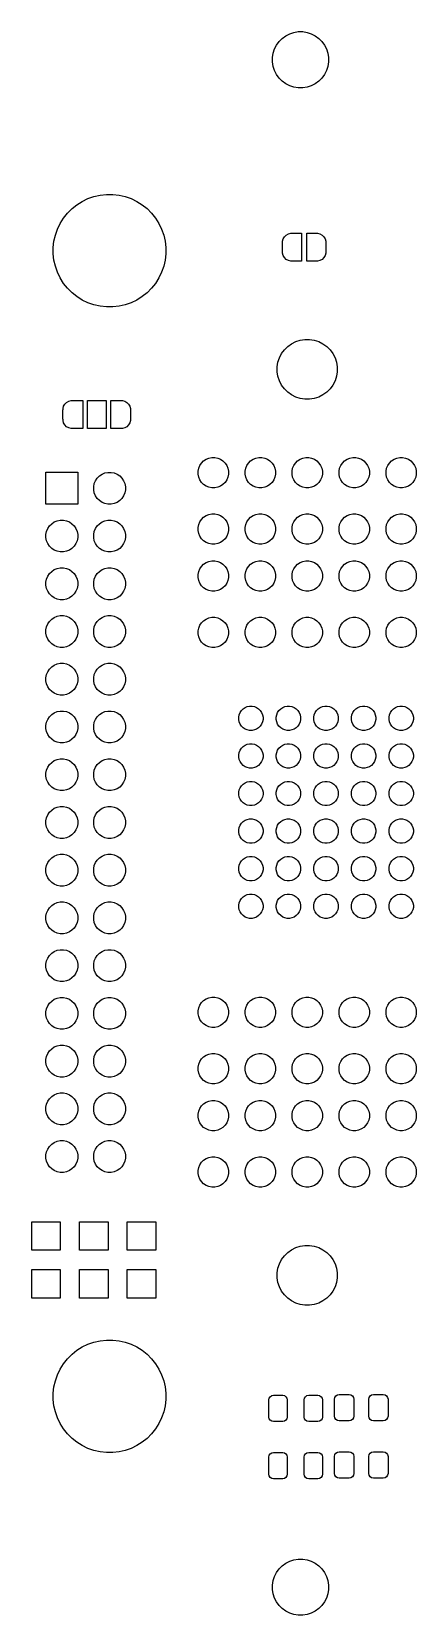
# Model space of a CAD drawing. Extents: x -0.94 to -0.14, y 0.03 to 3.35.
import ezdxf

# ---------------------------------------------------------------- set-up
doc = ezdxf.new("R2010")
doc.units = 0
doc.header["$MEASUREMENT"] = 0
doc.layers.add('BLACK', color=7, linetype='CONTINUOUS')

msp = doc.modelspace()

# ---------------------------------------------------------------- linework, layer by layer
at = {"layer": 'BLACK', "linetype": 'CONTINUOUS'}
for p, q in [((-0.4349, 3.3111), (-0.4307, 3.3193)), ((-0.4307, 3.3193), (-0.4252, 3.3268)), ((-0.4252, 3.3268), (-0.4187, 3.3334)), ((-0.4187, 3.3334), (-0.4112, 3.3388)), ((-0.4112, 3.3388), (-0.4029, 3.343)), ((-0.4029, 3.343), (-0.3941, 3.3459)), ((-0.3941, 3.3459), (-0.3849, 3.3474)), ((-0.3849, 3.3474), (-0.3757, 3.3474)), ((-0.3757, 3.3474), (-0.3665, 3.3459)), ((-0.3665, 3.3459), (-0.3577, 3.343)), ((-0.3577, 3.343), (-0.3495, 3.3388)), ((-0.3495, 3.3388), (-0.342, 3.3334)), ((-0.342, 3.3334), (-0.3354, 3.3268)), ((-0.3354, 3.3268), (-0.33, 3.3193)), ((-0.33, 3.3193), (-0.3258, 3.3111)), ((-0.4392, 3.2931), (-0.4377, 3.3023)), ((-0.4392, 3.2839), (-0.4392, 3.2931)), ((-0.4377, 3.3023), (-0.4349, 3.3111)), ((-0.3258, 3.3111), (-0.3229, 3.3023)), ((-0.3229, 3.3023), (-0.3214, 3.2931)), ((-0.3214, 3.2931), (-0.3214, 3.2839)), ((-0.4377, 3.2747), (-0.4392, 3.2839)), ((-0.4349, 3.2659), (-0.4377, 3.2747)), ((-0.4307, 3.2576), (-0.4349, 3.2659)), ((-0.4252, 3.2501), (-0.4307, 3.2576)), ((-0.33, 3.2576), (-0.3354, 3.2501)), ((-0.3258, 3.2659), (-0.33, 3.2576)), ((-0.3229, 3.2747), (-0.3258, 3.2659)), ((-0.3214, 3.2839), (-0.3229, 3.2747)), ((-0.4187, 3.2436), (-0.4252, 3.2501)), ((-0.4112, 3.2381), (-0.4187, 3.2436)), ((-0.4029, 3.2339), (-0.4112, 3.2381)), ((-0.3941, 3.2311), (-0.4029, 3.2339)), ((-0.3849, 3.2296), (-0.3941, 3.2311)), ((-0.3757, 3.2296), (-0.3849, 3.2296)), ((-0.3665, 3.2311), (-0.3757, 3.2296)), ((-0.3577, 3.2339), (-0.3665, 3.2311)), ((-0.3495, 3.2381), (-0.3577, 3.2339)), ((-0.342, 3.2436), (-0.3495, 3.2381)), ((-0.3354, 3.2501), (-0.342, 3.2436)), ((-0.8487, 2.9848), (-0.8374, 2.9919)), ((-0.8374, 2.9919), (-0.8255, 2.9976)), ((-0.8255, 2.9976), (-0.813, 3.002)), ((-0.813, 3.002), (-0.8001, 3.0049)), ((-0.8001, 3.0049), (-0.7869, 3.0064)), ((-0.7869, 3.0064), (-0.7737, 3.0064)), ((-0.7737, 3.0064), (-0.7605, 3.0049)), ((-0.7605, 3.0049), (-0.7476, 3.002)), ((-0.7476, 3.002), (-0.7351, 2.9976)), ((-0.7351, 2.9976), (-0.7232, 2.9919)), ((-0.7232, 2.9919), (-0.712, 2.9848)), ((-0.8837, 2.9456), (-0.8766, 2.9568)), ((-0.8766, 2.9568), (-0.8684, 2.9672)), ((-0.8684, 2.9672), (-0.859, 2.9766)), ((-0.859, 2.9766), (-0.8487, 2.9848)), ((-0.712, 2.9848), (-0.7016, 2.9766)), ((-0.7016, 2.9766), (-0.6922, 2.9672)), ((-0.6922, 2.9672), (-0.684, 2.9568)), ((-0.684, 2.9568), (-0.6769, 2.9456)), ((-0.8968, 2.9083), (-0.8938, 2.9212)), ((-0.8938, 2.9212), (-0.8894, 2.9337)), ((-0.8894, 2.9337), (-0.8837, 2.9456)), ((-0.6769, 2.9456), (-0.6712, 2.9337)), ((-0.6712, 2.9337), (-0.6668, 2.9212)), ((-0.6668, 2.9212), (-0.6639, 2.9083)), ((-0.4138, 2.9177), (-0.4102, 2.9213)), ((-0.4102, 2.9213), (-0.4057, 2.9239)), ((-0.4057, 2.9239), (-0.4008, 2.9252)), ((-0.4008, 2.9252), (-0.3982, 2.9252)), ((-0.3982, 2.9252), (-0.3982, 2.9254)), ((-0.3982, 2.9254), (-0.3785, 2.9254)), ((-0.3785, 2.9254), (-0.3785, 2.8663)), ((-0.3667, 2.8663), (-0.3667, 2.9254)), ((-0.3667, 2.9254), (-0.347, 2.9254)), ((-0.347, 2.9254), (-0.347, 2.9252)), ((-0.347, 2.9252), (-0.3444, 2.9252)), ((-0.3444, 2.9252), (-0.3395, 2.9239)), ((-0.3395, 2.9239), (-0.335, 2.9213)), ((-0.335, 2.9213), (-0.3314, 2.9177)), ((-0.8982, 2.8951), (-0.8968, 2.9083)), ((-0.8982, 2.8819), (-0.8982, 2.8951)), ((-0.6639, 2.9083), (-0.6624, 2.8951)), ((-0.6624, 2.8951), (-0.6624, 2.8819)), ((-0.4179, 2.886), (-0.4179, 2.9057)), ((-0.4179, 2.9057), (-0.4177, 2.9057)), ((-0.4177, 2.9083), (-0.4164, 2.9132)), ((-0.4177, 2.9057), (-0.4177, 2.9083)), ((-0.4164, 2.9132), (-0.4138, 2.9177)), ((-0.3314, 2.9177), (-0.3288, 2.9132)), ((-0.3288, 2.9132), (-0.3275, 2.9083)), ((-0.3275, 2.9083), (-0.3275, 2.9057)), ((-0.3275, 2.9057), (-0.3273, 2.9057)), ((-0.3273, 2.9057), (-0.3273, 2.886)), ((-0.8968, 2.8687), (-0.8982, 2.8819)), ((-0.8938, 2.8558), (-0.8968, 2.8687)), ((-0.8894, 2.8433), (-0.8938, 2.8558)), ((-0.6668, 2.8558), (-0.6712, 2.8433)), ((-0.6639, 2.8687), (-0.6668, 2.8558)), ((-0.6624, 2.8819), (-0.6639, 2.8687)), ((-0.4177, 2.886), (-0.4179, 2.886)), ((-0.4177, 2.8835), (-0.4177, 2.886)), ((-0.4164, 2.8785), (-0.4177, 2.8835)), ((-0.4138, 2.874), (-0.4164, 2.8785)), ((-0.4102, 2.8704), (-0.4138, 2.874)), ((-0.4057, 2.8678), (-0.4102, 2.8704)), ((-0.4008, 2.8665), (-0.4057, 2.8678)), ((-0.3982, 2.8665), (-0.4008, 2.8665)), ((-0.3982, 2.8663), (-0.3982, 2.8665)), ((-0.3785, 2.8663), (-0.3982, 2.8663)), ((-0.347, 2.8663), (-0.3667, 2.8663)), ((-0.3444, 2.8665), (-0.347, 2.8665)), ((-0.347, 2.8665), (-0.347, 2.8663)), ((-0.3395, 2.8678), (-0.3444, 2.8665)), ((-0.335, 2.8704), (-0.3395, 2.8678)), ((-0.3314, 2.874), (-0.335, 2.8704)), ((-0.3288, 2.8785), (-0.3314, 2.874)), ((-0.3275, 2.8835), (-0.3288, 2.8785)), ((-0.3273, 2.886), (-0.3275, 2.886)), ((-0.3275, 2.886), (-0.3275, 2.8835)), ((-0.8837, 2.8314), (-0.8894, 2.8433)), ((-0.8766, 2.8201), (-0.8837, 2.8314)), ((-0.8684, 2.8098), (-0.8766, 2.8201)), ((-0.684, 2.8201), (-0.6922, 2.8098)), ((-0.6769, 2.8314), (-0.684, 2.8201)), ((-0.6712, 2.8433), (-0.6769, 2.8314)), ((-0.859, 2.8004), (-0.8684, 2.8098)), ((-0.8487, 2.7922), (-0.859, 2.8004)), ((-0.8374, 2.7851), (-0.8487, 2.7922)), ((-0.712, 2.7922), (-0.7232, 2.7851)), ((-0.7016, 2.8004), (-0.712, 2.7922)), ((-0.6922, 2.8098), (-0.7016, 2.8004)), ((-0.8255, 2.7794), (-0.8374, 2.7851)), ((-0.813, 2.775), (-0.8255, 2.7794)), ((-0.8001, 2.772), (-0.813, 2.775)), ((-0.7869, 2.7706), (-0.8001, 2.772)), ((-0.7737, 2.7706), (-0.7869, 2.7706)), ((-0.7605, 2.772), (-0.7737, 2.7706)), ((-0.7476, 2.775), (-0.7605, 2.772)), ((-0.7351, 2.7794), (-0.7476, 2.775)), ((-0.7232, 2.7851), (-0.7351, 2.7794)), ((-0.414, 2.6809), (-0.4071, 2.6879)), ((-0.4071, 2.6879), (-0.3991, 2.6937)), ((-0.3991, 2.6937), (-0.3902, 2.6982)), ((-0.3902, 2.6982), (-0.3808, 2.7012)), ((-0.3808, 2.7012), (-0.3711, 2.7028)), ((-0.3711, 2.7028), (-0.3612, 2.7028)), ((-0.3612, 2.7028), (-0.3514, 2.7012)), ((-0.3514, 2.7012), (-0.342, 2.6982)), ((-0.342, 2.6982), (-0.3332, 2.6937)), ((-0.3332, 2.6937), (-0.3252, 2.6879)), ((-0.3252, 2.6879), (-0.3182, 2.6809)), ((-0.4289, 2.6449), (-0.4274, 2.6547)), ((-0.4274, 2.6547), (-0.4243, 2.6641)), ((-0.4243, 2.6641), (-0.4199, 2.6729)), ((-0.4199, 2.6729), (-0.414, 2.6809)), ((-0.3182, 2.6809), (-0.3124, 2.6729)), ((-0.3124, 2.6729), (-0.3079, 2.6641)), ((-0.3079, 2.6641), (-0.3049, 2.6547)), ((-0.3049, 2.6547), (-0.3033, 2.6449)), ((-0.4289, 2.635), (-0.4289, 2.6449)), ((-0.4274, 2.6253), (-0.4289, 2.635)), ((-0.4243, 2.6159), (-0.4274, 2.6253)), ((-0.3049, 2.6253), (-0.3079, 2.6159)), ((-0.3033, 2.635), (-0.3049, 2.6253)), ((-0.3033, 2.6449), (-0.3033, 2.635)), ((-0.4199, 2.607), (-0.4243, 2.6159)), ((-0.414, 2.5991), (-0.4199, 2.607)), ((-0.4071, 2.5921), (-0.414, 2.5991)), ((-0.3991, 2.5863), (-0.4071, 2.5921)), ((-0.3252, 2.5921), (-0.3332, 2.5863)), ((-0.3182, 2.5991), (-0.3252, 2.5921)), ((-0.3124, 2.607), (-0.3182, 2.5991)), ((-0.3079, 2.6159), (-0.3124, 2.607)), ((-0.878, 2.5354), (-0.878, 2.5551)), ((-0.878, 2.5551), (-0.8778, 2.5551)), ((-0.8778, 2.5577), (-0.8765, 2.5627)), ((-0.8778, 2.5551), (-0.8778, 2.5577)), ((-0.8765, 2.5627), (-0.8739, 2.5671)), ((-0.8739, 2.5671), (-0.8703, 2.5707)), ((-0.8703, 2.5707), (-0.8658, 2.5733)), ((-0.8658, 2.5733), (-0.8608, 2.5746)), ((-0.8608, 2.5746), (-0.8583, 2.5746)), ((-0.8583, 2.5746), (-0.8583, 2.5748)), ((-0.8583, 2.5748), (-0.8366, 2.5748)), ((-0.8366, 2.5748), (-0.8366, 2.5157)), ((-0.8268, 2.5157), (-0.8268, 2.5748)), ((-0.8268, 2.5748), (-0.7874, 2.5748)), ((-0.7874, 2.5748), (-0.7874, 2.5157)), ((-0.7776, 2.5157), (-0.7776, 2.5748)), ((-0.7776, 2.5748), (-0.7559, 2.5748)), ((-0.7559, 2.5748), (-0.7559, 2.5746)), ((-0.7559, 2.5746), (-0.7533, 2.5746)), ((-0.7533, 2.5746), (-0.7484, 2.5733)), ((-0.7484, 2.5733), (-0.7439, 2.5707)), ((-0.7439, 2.5707), (-0.7403, 2.5671)), ((-0.7403, 2.5671), (-0.7377, 2.5627)), ((-0.7377, 2.5627), (-0.7364, 2.5577)), ((-0.7364, 2.5577), (-0.7364, 2.5551)), ((-0.7364, 2.5551), (-0.7362, 2.5551)), ((-0.7362, 2.5551), (-0.7362, 2.5354)), ((-0.3902, 2.5818), (-0.3991, 2.5863)), ((-0.3808, 2.5787), (-0.3902, 2.5818)), ((-0.3711, 2.5772), (-0.3808, 2.5787)), ((-0.3612, 2.5772), (-0.3711, 2.5772)), ((-0.3514, 2.5787), (-0.3612, 2.5772)), ((-0.342, 2.5818), (-0.3514, 2.5787)), ((-0.3332, 2.5863), (-0.342, 2.5818)), ((-0.8778, 2.5354), (-0.878, 2.5354)), ((-0.8778, 2.5329), (-0.8778, 2.5354)), ((-0.8765, 2.5279), (-0.8778, 2.5329)), ((-0.8739, 2.5234), (-0.8765, 2.5279)), ((-0.8703, 2.5198), (-0.8739, 2.5234)), ((-0.7403, 2.5234), (-0.7439, 2.5198)), ((-0.7377, 2.5279), (-0.7403, 2.5234)), ((-0.7364, 2.5329), (-0.7377, 2.5279)), ((-0.7362, 2.5354), (-0.7364, 2.5354)), ((-0.7364, 2.5354), (-0.7364, 2.5329)), ((-0.8658, 2.5172), (-0.8703, 2.5198)), ((-0.8608, 2.5159), (-0.8658, 2.5172)), ((-0.8583, 2.5159), (-0.8608, 2.5159)), ((-0.8583, 2.5157), (-0.8583, 2.5159)), ((-0.8366, 2.5157), (-0.8583, 2.5157)), ((-0.7874, 2.5157), (-0.8268, 2.5157)), ((-0.7559, 2.5157), (-0.7776, 2.5157)), ((-0.7533, 2.5159), (-0.7559, 2.5159)), ((-0.7559, 2.5159), (-0.7559, 2.5157)), ((-0.7484, 2.5172), (-0.7533, 2.5159)), ((-0.7439, 2.5198), (-0.7484, 2.5172)), ((-0.5722, 2.4539), (-0.5661, 2.4552)), ((-0.5661, 2.4552), (-0.5599, 2.4552)), ((-0.5599, 2.4552), (-0.5537, 2.4539)), ((-0.4738, 2.4539), (-0.4677, 2.4552)), ((-0.4677, 2.4552), (-0.4614, 2.4552)), ((-0.4614, 2.4552), (-0.4553, 2.4539)), ((-0.3754, 2.4539), (-0.3693, 2.4552)), ((-0.3693, 2.4552), (-0.363, 2.4552)), ((-0.363, 2.4552), (-0.3569, 2.4539)), ((-0.277, 2.4539), (-0.2708, 2.4552)), ((-0.2708, 2.4552), (-0.2646, 2.4552)), ((-0.2646, 2.4552), (-0.2585, 2.4539)), ((-0.1785, 2.4539), (-0.1724, 2.4552)), ((-0.1724, 2.4552), (-0.1662, 2.4552)), ((-0.1662, 2.4552), (-0.16, 2.4539)), ((-0.9138, 2.3573), (-0.9138, 2.4242)), ((-0.9138, 2.4242), (-0.8469, 2.4242)), ((-0.8469, 2.4242), (-0.8469, 2.3573)), ((-0.7961, 2.4203), (-0.79, 2.4228)), ((-0.79, 2.4228), (-0.7836, 2.4241)), ((-0.7836, 2.4241), (-0.777, 2.4241)), ((-0.777, 2.4241), (-0.7706, 2.4228)), ((-0.7706, 2.4228), (-0.7645, 2.4203)), ((-0.5947, 2.4266), (-0.5935, 2.4327)), ((-0.5947, 2.4203), (-0.5947, 2.4266)), ((-0.5935, 2.4327), (-0.5911, 2.4385)), ((-0.5911, 2.4385), (-0.5876, 2.4437)), ((-0.5876, 2.4437), (-0.5832, 2.4481)), ((-0.5832, 2.4481), (-0.578, 2.4515)), ((-0.578, 2.4515), (-0.5722, 2.4539)), ((-0.5537, 2.4539), (-0.548, 2.4515)), ((-0.548, 2.4515), (-0.5428, 2.4481)), ((-0.5428, 2.4481), (-0.5383, 2.4437)), ((-0.5383, 2.4437), (-0.5349, 2.4385)), ((-0.5349, 2.4385), (-0.5325, 2.4327)), ((-0.5325, 2.4327), (-0.5313, 2.4266)), ((-0.5313, 2.4266), (-0.5313, 2.4203)), ((-0.4963, 2.4266), (-0.4951, 2.4327)), ((-0.4963, 2.4203), (-0.4963, 2.4266)), ((-0.4951, 2.4327), (-0.4927, 2.4385)), ((-0.4927, 2.4385), (-0.4892, 2.4437)), ((-0.4892, 2.4437), (-0.4848, 2.4481)), ((-0.4848, 2.4481), (-0.4796, 2.4515)), ((-0.4796, 2.4515), (-0.4738, 2.4539)), ((-0.4553, 2.4539), (-0.4495, 2.4515)), ((-0.4495, 2.4515), (-0.4443, 2.4481)), ((-0.4443, 2.4481), (-0.4399, 2.4437)), ((-0.4399, 2.4437), (-0.4364, 2.4385)), ((-0.4364, 2.4385), (-0.4341, 2.4327)), ((-0.4341, 2.4327), (-0.4328, 2.4266)), ((-0.4328, 2.4266), (-0.4328, 2.4203)), ((-0.3979, 2.4266), (-0.3967, 2.4327)), ((-0.3979, 2.4203), (-0.3979, 2.4266)), ((-0.3967, 2.4327), (-0.3943, 2.4385)), ((-0.3943, 2.4385), (-0.3908, 2.4437)), ((-0.3908, 2.4437), (-0.3864, 2.4481)), ((-0.3864, 2.4481), (-0.3812, 2.4515)), ((-0.3812, 2.4515), (-0.3754, 2.4539)), ((-0.3569, 2.4539), (-0.3511, 2.4515)), ((-0.3511, 2.4515), (-0.3459, 2.4481)), ((-0.3459, 2.4481), (-0.3415, 2.4437)), ((-0.3415, 2.4437), (-0.338, 2.4385)), ((-0.338, 2.4385), (-0.3356, 2.4327)), ((-0.3356, 2.4327), (-0.3344, 2.4266)), ((-0.3344, 2.4266), (-0.3344, 2.4203)), ((-0.2995, 2.4266), (-0.2982, 2.4327)), ((-0.2995, 2.4203), (-0.2995, 2.4266)), ((-0.2982, 2.4327), (-0.2958, 2.4385)), ((-0.2958, 2.4385), (-0.2924, 2.4437)), ((-0.2924, 2.4437), (-0.2879, 2.4481)), ((-0.2879, 2.4481), (-0.2827, 2.4515)), ((-0.2827, 2.4515), (-0.277, 2.4539)), ((-0.2585, 2.4539), (-0.2527, 2.4515)), ((-0.2527, 2.4515), (-0.2475, 2.4481)), ((-0.2475, 2.4481), (-0.2431, 2.4437)), ((-0.2431, 2.4437), (-0.2396, 2.4385)), ((-0.2396, 2.4385), (-0.2372, 2.4327)), ((-0.2372, 2.4327), (-0.236, 2.4266)), ((-0.236, 2.4266), (-0.236, 2.4203)), ((-0.201, 2.4266), (-0.1998, 2.4327)), ((-0.201, 2.4203), (-0.201, 2.4266)), ((-0.1998, 2.4327), (-0.1974, 2.4385)), ((-0.1974, 2.4385), (-0.1939, 2.4437)), ((-0.1939, 2.4437), (-0.1895, 2.4481)), ((-0.1895, 2.4481), (-0.1843, 2.4515)), ((-0.1843, 2.4515), (-0.1785, 2.4539)), ((-0.16, 2.4539), (-0.1543, 2.4515)), ((-0.1543, 2.4515), (-0.1491, 2.4481)), ((-0.1491, 2.4481), (-0.1446, 2.4437)), ((-0.1446, 2.4437), (-0.1412, 2.4385)), ((-0.1412, 2.4385), (-0.1388, 2.4327)), ((-0.1388, 2.4327), (-0.1376, 2.4266)), ((-0.1376, 2.4266), (-0.1376, 2.4203)), ((-0.8136, 2.394), (-0.8123, 2.4005)), ((-0.8136, 2.3875), (-0.8136, 2.394)), ((-0.8123, 2.4005), (-0.8098, 2.4065)), ((-0.8098, 2.4065), (-0.8062, 2.412)), ((-0.8062, 2.412), (-0.8015, 2.4166)), ((-0.8015, 2.4166), (-0.7961, 2.4203)), ((-0.7645, 2.4203), (-0.7591, 2.4166)), ((-0.7591, 2.4166), (-0.7544, 2.412)), ((-0.7544, 2.412), (-0.7508, 2.4065)), ((-0.7508, 2.4065), (-0.7483, 2.4005)), ((-0.7483, 2.4005), (-0.747, 2.394)), ((-0.747, 2.394), (-0.747, 2.3875)), ((-0.5935, 2.4142), (-0.5947, 2.4203)), ((-0.5911, 2.4084), (-0.5935, 2.4142)), ((-0.5876, 2.4032), (-0.5911, 2.4084)), ((-0.5832, 2.3988), (-0.5876, 2.4032)), ((-0.578, 2.3953), (-0.5832, 2.3988)), ((-0.5722, 2.3929), (-0.578, 2.3953)), ((-0.5661, 2.3917), (-0.5722, 2.3929)), ((-0.5599, 2.3917), (-0.5661, 2.3917)), ((-0.5537, 2.3929), (-0.5599, 2.3917)), ((-0.548, 2.3953), (-0.5537, 2.3929)), ((-0.5428, 2.3988), (-0.548, 2.3953)), ((-0.5383, 2.4032), (-0.5428, 2.3988)), ((-0.5349, 2.4084), (-0.5383, 2.4032)), ((-0.5325, 2.4142), (-0.5349, 2.4084)), ((-0.5313, 2.4203), (-0.5325, 2.4142)), ((-0.4951, 2.4142), (-0.4963, 2.4203)), ((-0.4927, 2.4084), (-0.4951, 2.4142)), ((-0.4892, 2.4032), (-0.4927, 2.4084)), ((-0.4848, 2.3988), (-0.4892, 2.4032)), ((-0.4796, 2.3953), (-0.4848, 2.3988)), ((-0.4738, 2.3929), (-0.4796, 2.3953)), ((-0.4677, 2.3917), (-0.4738, 2.3929)), ((-0.4614, 2.3917), (-0.4677, 2.3917)), ((-0.4553, 2.3929), (-0.4614, 2.3917)), ((-0.4495, 2.3953), (-0.4553, 2.3929)), ((-0.4443, 2.3988), (-0.4495, 2.3953)), ((-0.4399, 2.4032), (-0.4443, 2.3988)), ((-0.4364, 2.4084), (-0.4399, 2.4032)), ((-0.4341, 2.4142), (-0.4364, 2.4084)), ((-0.4328, 2.4203), (-0.4341, 2.4142)), ((-0.3967, 2.4142), (-0.3979, 2.4203)), ((-0.3943, 2.4084), (-0.3967, 2.4142)), ((-0.3908, 2.4032), (-0.3943, 2.4084)), ((-0.3864, 2.3988), (-0.3908, 2.4032)), ((-0.3812, 2.3953), (-0.3864, 2.3988)), ((-0.3754, 2.3929), (-0.3812, 2.3953)), ((-0.3693, 2.3917), (-0.3754, 2.3929)), ((-0.363, 2.3917), (-0.3693, 2.3917)), ((-0.3569, 2.3929), (-0.363, 2.3917)), ((-0.3511, 2.3953), (-0.3569, 2.3929)), ((-0.3459, 2.3988), (-0.3511, 2.3953)), ((-0.3415, 2.4032), (-0.3459, 2.3988)), ((-0.338, 2.4084), (-0.3415, 2.4032)), ((-0.3356, 2.4142), (-0.338, 2.4084)), ((-0.3344, 2.4203), (-0.3356, 2.4142)), ((-0.2982, 2.4142), (-0.2995, 2.4203)), ((-0.2958, 2.4084), (-0.2982, 2.4142)), ((-0.2924, 2.4032), (-0.2958, 2.4084)), ((-0.2879, 2.3988), (-0.2924, 2.4032)), ((-0.2827, 2.3953), (-0.2879, 2.3988)), ((-0.277, 2.3929), (-0.2827, 2.3953)), ((-0.2708, 2.3917), (-0.277, 2.3929)), ((-0.2646, 2.3917), (-0.2708, 2.3917)), ((-0.2585, 2.3929), (-0.2646, 2.3917)), ((-0.2527, 2.3953), (-0.2585, 2.3929)), ((-0.2475, 2.3988), (-0.2527, 2.3953)), ((-0.2431, 2.4032), (-0.2475, 2.3988)), ((-0.2396, 2.4084), (-0.2431, 2.4032)), ((-0.2372, 2.4142), (-0.2396, 2.4084)), ((-0.236, 2.4203), (-0.2372, 2.4142)), ((-0.1998, 2.4142), (-0.201, 2.4203)), ((-0.1974, 2.4084), (-0.1998, 2.4142)), ((-0.1939, 2.4032), (-0.1974, 2.4084)), ((-0.1895, 2.3988), (-0.1939, 2.4032)), ((-0.1843, 2.3953), (-0.1895, 2.3988)), ((-0.1785, 2.3929), (-0.1843, 2.3953)), ((-0.1724, 2.3917), (-0.1785, 2.3929)), ((-0.1662, 2.3917), (-0.1724, 2.3917)), ((-0.16, 2.3929), (-0.1662, 2.3917)), ((-0.1543, 2.3953), (-0.16, 2.3929)), ((-0.1491, 2.3988), (-0.1543, 2.3953)), ((-0.1446, 2.4032), (-0.1491, 2.3988)), ((-0.1412, 2.4084), (-0.1446, 2.4032)), ((-0.1388, 2.4142), (-0.1412, 2.4084)), ((-0.1376, 2.4203), (-0.1388, 2.4142)), ((-0.8469, 2.3573), (-0.9138, 2.3573)), ((-0.8123, 2.381), (-0.8136, 2.3875)), ((-0.8098, 2.375), (-0.8123, 2.381)), ((-0.8062, 2.3695), (-0.8098, 2.375)), ((-0.8015, 2.3649), (-0.8062, 2.3695)), ((-0.7961, 2.3612), (-0.8015, 2.3649)), ((-0.79, 2.3587), (-0.7961, 2.3612)), ((-0.7836, 2.3574), (-0.79, 2.3587)), ((-0.777, 2.3574), (-0.7836, 2.3574)), ((-0.7706, 2.3587), (-0.777, 2.3574)), ((-0.7645, 2.3612), (-0.7706, 2.3587)), ((-0.7591, 2.3649), (-0.7645, 2.3612)), ((-0.7544, 2.3695), (-0.7591, 2.3649)), ((-0.7508, 2.375), (-0.7544, 2.3695)), ((-0.7483, 2.381), (-0.7508, 2.375)), ((-0.747, 2.3875), (-0.7483, 2.381)), ((-0.8961, 2.3203), (-0.89, 2.3228)), ((-0.89, 2.3228), (-0.8836, 2.3241)), ((-0.8836, 2.3241), (-0.877, 2.3241)), ((-0.877, 2.3241), (-0.8706, 2.3228)), ((-0.8706, 2.3228), (-0.8645, 2.3203)), ((-0.7961, 2.3203), (-0.79, 2.3228)), ((-0.79, 2.3228), (-0.7836, 2.3241)), ((-0.7836, 2.3241), (-0.777, 2.3241)), ((-0.777, 2.3241), (-0.7706, 2.3228)), ((-0.7706, 2.3228), (-0.7645, 2.3203)), ((-0.5911, 2.3203), (-0.5876, 2.3255)), ((-0.5876, 2.3255), (-0.5832, 2.33)), ((-0.5832, 2.33), (-0.578, 2.3334)), ((-0.578, 2.3334), (-0.5722, 2.3358)), ((-0.5722, 2.3358), (-0.5661, 2.3371)), ((-0.5661, 2.3371), (-0.5599, 2.3371)), ((-0.5599, 2.3371), (-0.5537, 2.3358)), ((-0.5537, 2.3358), (-0.548, 2.3334)), ((-0.548, 2.3334), (-0.5428, 2.33)), ((-0.5428, 2.33), (-0.5383, 2.3255)), ((-0.5383, 2.3255), (-0.5349, 2.3203)), ((-0.4927, 2.3203), (-0.4892, 2.3255)), ((-0.4892, 2.3255), (-0.4848, 2.33)), ((-0.4848, 2.33), (-0.4796, 2.3334)), ((-0.4796, 2.3334), (-0.4738, 2.3358)), ((-0.4738, 2.3358), (-0.4677, 2.3371)), ((-0.4677, 2.3371), (-0.4614, 2.3371)), ((-0.4614, 2.3371), (-0.4553, 2.3358)), ((-0.4553, 2.3358), (-0.4495, 2.3334)), ((-0.4495, 2.3334), (-0.4443, 2.33)), ((-0.4443, 2.33), (-0.4399, 2.3255)), ((-0.4399, 2.3255), (-0.4364, 2.3203)), ((-0.3943, 2.3203), (-0.3908, 2.3255)), ((-0.3908, 2.3255), (-0.3864, 2.33)), ((-0.3864, 2.33), (-0.3812, 2.3334)), ((-0.3812, 2.3334), (-0.3754, 2.3358)), ((-0.3754, 2.3358), (-0.3693, 2.3371)), ((-0.3693, 2.3371), (-0.363, 2.3371)), ((-0.363, 2.3371), (-0.3569, 2.3358)), ((-0.3569, 2.3358), (-0.3511, 2.3334)), ((-0.3511, 2.3334), (-0.3459, 2.33)), ((-0.3459, 2.33), (-0.3415, 2.3255)), ((-0.3415, 2.3255), (-0.338, 2.3203)), ((-0.2958, 2.3203), (-0.2924, 2.3255)), ((-0.2924, 2.3255), (-0.2879, 2.33)), ((-0.2879, 2.33), (-0.2827, 2.3334)), ((-0.2827, 2.3334), (-0.277, 2.3358)), ((-0.277, 2.3358), (-0.2708, 2.3371)), ((-0.2708, 2.3371), (-0.2646, 2.3371)), ((-0.2646, 2.3371), (-0.2585, 2.3358)), ((-0.2585, 2.3358), (-0.2527, 2.3334)), ((-0.2527, 2.3334), (-0.2475, 2.33)), ((-0.2475, 2.33), (-0.2431, 2.3255)), ((-0.2431, 2.3255), (-0.2396, 2.3203)), ((-0.1974, 2.3203), (-0.1939, 2.3255)), ((-0.1939, 2.3255), (-0.1895, 2.33)), ((-0.1895, 2.33), (-0.1843, 2.3334)), ((-0.1843, 2.3334), (-0.1785, 2.3358)), ((-0.1785, 2.3358), (-0.1724, 2.3371)), ((-0.1724, 2.3371), (-0.1662, 2.3371)), ((-0.1662, 2.3371), (-0.16, 2.3358)), ((-0.16, 2.3358), (-0.1543, 2.3334)), ((-0.1543, 2.3334), (-0.1491, 2.33)), ((-0.1491, 2.33), (-0.1446, 2.3255)), ((-0.1446, 2.3255), (-0.1412, 2.3203)), ((-0.9136, 2.294), (-0.9123, 2.3005)), ((-0.9136, 2.2875), (-0.9136, 2.294)), ((-0.9123, 2.3005), (-0.9098, 2.3065)), ((-0.9098, 2.3065), (-0.9062, 2.312)), ((-0.9062, 2.312), (-0.9015, 2.3166)), ((-0.9015, 2.3166), (-0.8961, 2.3203)), ((-0.8645, 2.3203), (-0.8591, 2.3166)), ((-0.8591, 2.3166), (-0.8544, 2.312)), ((-0.8544, 2.312), (-0.8508, 2.3065)), ((-0.8508, 2.3065), (-0.8483, 2.3005)), ((-0.8483, 2.3005), (-0.847, 2.294)), ((-0.847, 2.294), (-0.847, 2.2875)), ((-0.8136, 2.294), (-0.8123, 2.3005)), ((-0.8136, 2.2875), (-0.8136, 2.294)), ((-0.8123, 2.3005), (-0.8098, 2.3065)), ((-0.8098, 2.3065), (-0.8062, 2.312)), ((-0.8062, 2.312), (-0.8015, 2.3166)), ((-0.8015, 2.3166), (-0.7961, 2.3203)), ((-0.7645, 2.3203), (-0.7591, 2.3166)), ((-0.7591, 2.3166), (-0.7544, 2.312)), ((-0.7544, 2.312), (-0.7508, 2.3065)), ((-0.7508, 2.3065), (-0.7483, 2.3005)), ((-0.7483, 2.3005), (-0.747, 2.294)), ((-0.747, 2.294), (-0.747, 2.2875)), ((-0.5947, 2.3084), (-0.5935, 2.3146)), ((-0.5947, 2.3022), (-0.5947, 2.3084)), ((-0.5935, 2.2961), (-0.5947, 2.3022)), ((-0.5935, 2.3146), (-0.5911, 2.3203)), ((-0.5911, 2.2903), (-0.5935, 2.2961)), ((-0.5876, 2.2851), (-0.5911, 2.2903)), ((-0.5349, 2.2903), (-0.5383, 2.2851)), ((-0.5349, 2.3203), (-0.5325, 2.3146)), ((-0.5325, 2.2961), (-0.5349, 2.2903)), ((-0.5325, 2.3146), (-0.5313, 2.3084)), ((-0.5313, 2.3022), (-0.5325, 2.2961)), ((-0.5313, 2.3084), (-0.5313, 2.3022)), ((-0.4963, 2.3084), (-0.4951, 2.3146)), ((-0.4963, 2.3022), (-0.4963, 2.3084)), ((-0.4951, 2.2961), (-0.4963, 2.3022)), ((-0.4951, 2.3146), (-0.4927, 2.3203)), ((-0.4927, 2.2903), (-0.4951, 2.2961)), ((-0.4892, 2.2851), (-0.4927, 2.2903)), ((-0.4364, 2.2903), (-0.4399, 2.2851)), ((-0.4364, 2.3203), (-0.4341, 2.3146)), ((-0.4341, 2.2961), (-0.4364, 2.2903)), ((-0.4341, 2.3146), (-0.4328, 2.3084)), ((-0.4328, 2.3022), (-0.4341, 2.2961)), ((-0.4328, 2.3084), (-0.4328, 2.3022)), ((-0.3979, 2.3084), (-0.3967, 2.3146)), ((-0.3979, 2.3022), (-0.3979, 2.3084)), ((-0.3967, 2.2961), (-0.3979, 2.3022)), ((-0.3967, 2.3146), (-0.3943, 2.3203)), ((-0.3943, 2.2903), (-0.3967, 2.2961)), ((-0.3908, 2.2851), (-0.3943, 2.2903)), ((-0.338, 2.2903), (-0.3415, 2.2851)), ((-0.338, 2.3203), (-0.3356, 2.3146)), ((-0.3356, 2.2961), (-0.338, 2.2903)), ((-0.3356, 2.3146), (-0.3344, 2.3084)), ((-0.3344, 2.3022), (-0.3356, 2.2961)), ((-0.3344, 2.3084), (-0.3344, 2.3022)), ((-0.2995, 2.3084), (-0.2982, 2.3146)), ((-0.2995, 2.3022), (-0.2995, 2.3084)), ((-0.2982, 2.2961), (-0.2995, 2.3022)), ((-0.2982, 2.3146), (-0.2958, 2.3203)), ((-0.2958, 2.2903), (-0.2982, 2.2961)), ((-0.2924, 2.2851), (-0.2958, 2.2903)), ((-0.2396, 2.2903), (-0.2431, 2.2851)), ((-0.2396, 2.3203), (-0.2372, 2.3146)), ((-0.2372, 2.2961), (-0.2396, 2.2903)), ((-0.2372, 2.3146), (-0.236, 2.3084)), ((-0.236, 2.3022), (-0.2372, 2.2961)), ((-0.236, 2.3084), (-0.236, 2.3022)), ((-0.201, 2.3084), (-0.1998, 2.3146)), ((-0.201, 2.3022), (-0.201, 2.3084)), ((-0.1998, 2.2961), (-0.201, 2.3022)), ((-0.1998, 2.3146), (-0.1974, 2.3203)), ((-0.1974, 2.2903), (-0.1998, 2.2961)), ((-0.1939, 2.2851), (-0.1974, 2.2903)), ((-0.1412, 2.2903), (-0.1446, 2.2851)), ((-0.1412, 2.3203), (-0.1388, 2.3146)), ((-0.1388, 2.2961), (-0.1412, 2.2903)), ((-0.1388, 2.3146), (-0.1376, 2.3084)), ((-0.1376, 2.3022), (-0.1388, 2.2961)), ((-0.1376, 2.3084), (-0.1376, 2.3022)), ((-0.9123, 2.281), (-0.9136, 2.2875)), ((-0.9098, 2.275), (-0.9123, 2.281)), ((-0.9062, 2.2695), (-0.9098, 2.275)), ((-0.9015, 2.2649), (-0.9062, 2.2695)), ((-0.8961, 2.2612), (-0.9015, 2.2649)), ((-0.89, 2.2587), (-0.8961, 2.2612)), ((-0.8836, 2.2574), (-0.89, 2.2587)), ((-0.877, 2.2574), (-0.8836, 2.2574)), ((-0.8706, 2.2587), (-0.877, 2.2574)), ((-0.8645, 2.2612), (-0.8706, 2.2587)), ((-0.8591, 2.2649), (-0.8645, 2.2612)), ((-0.8544, 2.2695), (-0.8591, 2.2649)), ((-0.8508, 2.275), (-0.8544, 2.2695)), ((-0.8483, 2.281), (-0.8508, 2.275)), ((-0.847, 2.2875), (-0.8483, 2.281)), ((-0.8123, 2.281), (-0.8136, 2.2875)), ((-0.8098, 2.275), (-0.8123, 2.281)), ((-0.8062, 2.2695), (-0.8098, 2.275)), ((-0.8015, 2.2649), (-0.8062, 2.2695)), ((-0.7961, 2.2612), (-0.8015, 2.2649)), ((-0.79, 2.2587), (-0.7961, 2.2612)), ((-0.7836, 2.2574), (-0.79, 2.2587)), ((-0.777, 2.2574), (-0.7836, 2.2574)), ((-0.7706, 2.2587), (-0.777, 2.2574)), ((-0.7645, 2.2612), (-0.7706, 2.2587)), ((-0.7591, 2.2649), (-0.7645, 2.2612)), ((-0.7544, 2.2695), (-0.7591, 2.2649)), ((-0.7508, 2.275), (-0.7544, 2.2695)), ((-0.7483, 2.281), (-0.7508, 2.275)), ((-0.747, 2.2875), (-0.7483, 2.281)), ((-0.5832, 2.2807), (-0.5876, 2.2851)), ((-0.578, 2.2772), (-0.5832, 2.2807)), ((-0.5722, 2.2748), (-0.578, 2.2772)), ((-0.5661, 2.2736), (-0.5722, 2.2748)), ((-0.5599, 2.2736), (-0.5661, 2.2736)), ((-0.5537, 2.2748), (-0.5599, 2.2736)), ((-0.548, 2.2772), (-0.5537, 2.2748)), ((-0.5428, 2.2807), (-0.548, 2.2772)), ((-0.5383, 2.2851), (-0.5428, 2.2807)), ((-0.4848, 2.2807), (-0.4892, 2.2851)), ((-0.4796, 2.2772), (-0.4848, 2.2807)), ((-0.4738, 2.2748), (-0.4796, 2.2772)), ((-0.4677, 2.2736), (-0.4738, 2.2748)), ((-0.4614, 2.2736), (-0.4677, 2.2736)), ((-0.4553, 2.2748), (-0.4614, 2.2736)), ((-0.4495, 2.2772), (-0.4553, 2.2748)), ((-0.4443, 2.2807), (-0.4495, 2.2772)), ((-0.4399, 2.2851), (-0.4443, 2.2807)), ((-0.3864, 2.2807), (-0.3908, 2.2851)), ((-0.3812, 2.2772), (-0.3864, 2.2807)), ((-0.3754, 2.2748), (-0.3812, 2.2772)), ((-0.3693, 2.2736), (-0.3754, 2.2748)), ((-0.363, 2.2736), (-0.3693, 2.2736)), ((-0.3569, 2.2748), (-0.363, 2.2736)), ((-0.3511, 2.2772), (-0.3569, 2.2748)), ((-0.3459, 2.2807), (-0.3511, 2.2772)), ((-0.3415, 2.2851), (-0.3459, 2.2807)), ((-0.2879, 2.2807), (-0.2924, 2.2851)), ((-0.2827, 2.2772), (-0.2879, 2.2807)), ((-0.277, 2.2748), (-0.2827, 2.2772)), ((-0.2708, 2.2736), (-0.277, 2.2748)), ((-0.2646, 2.2736), (-0.2708, 2.2736)), ((-0.2585, 2.2748), (-0.2646, 2.2736)), ((-0.2527, 2.2772), (-0.2585, 2.2748)), ((-0.2475, 2.2807), (-0.2527, 2.2772)), ((-0.2431, 2.2851), (-0.2475, 2.2807)), ((-0.1895, 2.2807), (-0.1939, 2.2851)), ((-0.1843, 2.2772), (-0.1895, 2.2807)), ((-0.1785, 2.2748), (-0.1843, 2.2772)), ((-0.1724, 2.2736), (-0.1785, 2.2748)), ((-0.1662, 2.2736), (-0.1724, 2.2736)), ((-0.16, 2.2748), (-0.1662, 2.2736)), ((-0.1543, 2.2772), (-0.16, 2.2748)), ((-0.1491, 2.2807), (-0.1543, 2.2772)), ((-0.1446, 2.2851), (-0.1491, 2.2807)), ((-0.89, 2.2228), (-0.8836, 2.2241)), ((-0.8836, 2.2241), (-0.877, 2.2241)), ((-0.877, 2.2241), (-0.8706, 2.2228)), ((-0.79, 2.2228), (-0.7836, 2.2241)), ((-0.7836, 2.2241), (-0.777, 2.2241)), ((-0.777, 2.2241), (-0.7706, 2.2228)), ((-0.5911, 2.2219), (-0.5876, 2.2271)), ((-0.5876, 2.2271), (-0.5832, 2.2315)), ((-0.5832, 2.2315), (-0.578, 2.235)), ((-0.578, 2.235), (-0.5722, 2.2374)), ((-0.5722, 2.2374), (-0.5661, 2.2386)), ((-0.5661, 2.2386), (-0.5599, 2.2386)), ((-0.5599, 2.2386), (-0.5537, 2.2374)), ((-0.5537, 2.2374), (-0.548, 2.235)), ((-0.548, 2.235), (-0.5428, 2.2315)), ((-0.5428, 2.2315), (-0.5383, 2.2271)), ((-0.5383, 2.2271), (-0.5349, 2.2219)), ((-0.4927, 2.2219), (-0.4892, 2.2271)), ((-0.4892, 2.2271), (-0.4848, 2.2315)), ((-0.4848, 2.2315), (-0.4796, 2.235)), ((-0.4796, 2.235), (-0.4738, 2.2374)), ((-0.4738, 2.2374), (-0.4677, 2.2386)), ((-0.4677, 2.2386), (-0.4614, 2.2386)), ((-0.4614, 2.2386), (-0.4553, 2.2374)), ((-0.4553, 2.2374), (-0.4495, 2.235)), ((-0.4495, 2.235), (-0.4443, 2.2315)), ((-0.4443, 2.2315), (-0.4399, 2.2271)), ((-0.4399, 2.2271), (-0.4364, 2.2219)), ((-0.3943, 2.2219), (-0.3908, 2.2271)), ((-0.3908, 2.2271), (-0.3864, 2.2315)), ((-0.3864, 2.2315), (-0.3812, 2.235)), ((-0.3812, 2.235), (-0.3754, 2.2374)), ((-0.3754, 2.2374), (-0.3693, 2.2386)), ((-0.3693, 2.2386), (-0.363, 2.2386)), ((-0.363, 2.2386), (-0.3569, 2.2374)), ((-0.3569, 2.2374), (-0.3511, 2.235)), ((-0.3511, 2.235), (-0.3459, 2.2315)), ((-0.3459, 2.2315), (-0.3415, 2.2271)), ((-0.3415, 2.2271), (-0.338, 2.2219)), ((-0.2958, 2.2219), (-0.2924, 2.2271)), ((-0.2924, 2.2271), (-0.2879, 2.2315)), ((-0.2879, 2.2315), (-0.2827, 2.235)), ((-0.2827, 2.235), (-0.277, 2.2374)), ((-0.277, 2.2374), (-0.2708, 2.2386)), ((-0.2708, 2.2386), (-0.2646, 2.2386)), ((-0.2646, 2.2386), (-0.2585, 2.2374)), ((-0.2585, 2.2374), (-0.2527, 2.235)), ((-0.2527, 2.235), (-0.2475, 2.2315)), ((-0.2475, 2.2315), (-0.2431, 2.2271)), ((-0.2431, 2.2271), (-0.2396, 2.2219)), ((-0.1974, 2.2219), (-0.1939, 2.2271)), ((-0.1939, 2.2271), (-0.1895, 2.2315)), ((-0.1895, 2.2315), (-0.1843, 2.235)), ((-0.1843, 2.235), (-0.1785, 2.2374)), ((-0.1785, 2.2374), (-0.1724, 2.2386)), ((-0.1724, 2.2386), (-0.1662, 2.2386)), ((-0.1662, 2.2386), (-0.16, 2.2374)), ((-0.16, 2.2374), (-0.1543, 2.235)), ((-0.1543, 2.235), (-0.1491, 2.2315)), ((-0.1491, 2.2315), (-0.1446, 2.2271)), ((-0.1446, 2.2271), (-0.1412, 2.2219)), ((-0.9136, 2.194), (-0.9123, 2.2005)), ((-0.9136, 2.1875), (-0.9136, 2.194)), ((-0.9123, 2.2005), (-0.9098, 2.2065)), ((-0.9098, 2.2065), (-0.9062, 2.212)), ((-0.9062, 2.212), (-0.9015, 2.2166)), ((-0.9015, 2.2166), (-0.8961, 2.2203)), ((-0.8961, 2.2203), (-0.89, 2.2228)), ((-0.8706, 2.2228), (-0.8645, 2.2203)), ((-0.8645, 2.2203), (-0.8591, 2.2166)), ((-0.8591, 2.2166), (-0.8544, 2.212)), ((-0.8544, 2.212), (-0.8508, 2.2065)), ((-0.8508, 2.2065), (-0.8483, 2.2005)), ((-0.8483, 2.2005), (-0.847, 2.194)), ((-0.847, 2.194), (-0.847, 2.1875)), ((-0.8136, 2.194), (-0.8123, 2.2005)), ((-0.8136, 2.1875), (-0.8136, 2.194)), ((-0.8123, 2.2005), (-0.8098, 2.2065)), ((-0.8098, 2.2065), (-0.8062, 2.212)), ((-0.8062, 2.212), (-0.8015, 2.2166)), ((-0.8015, 2.2166), (-0.7961, 2.2203)), ((-0.7961, 2.2203), (-0.79, 2.2228)), ((-0.7706, 2.2228), (-0.7645, 2.2203)), ((-0.7645, 2.2203), (-0.7591, 2.2166)), ((-0.7591, 2.2166), (-0.7544, 2.212)), ((-0.7544, 2.212), (-0.7508, 2.2065)), ((-0.7508, 2.2065), (-0.7483, 2.2005)), ((-0.7483, 2.2005), (-0.747, 2.194)), ((-0.747, 2.194), (-0.747, 2.1875)), ((-0.5947, 2.21), (-0.5935, 2.2161)), ((-0.5947, 2.2038), (-0.5947, 2.21)), ((-0.5935, 2.1976), (-0.5947, 2.2038)), ((-0.5935, 2.2161), (-0.5911, 2.2219)), ((-0.5911, 2.1919), (-0.5935, 2.1976)), ((-0.5876, 2.1867), (-0.5911, 2.1919)), ((-0.5349, 2.1919), (-0.5383, 2.1867)), ((-0.5349, 2.2219), (-0.5325, 2.2161)), ((-0.5325, 2.1976), (-0.5349, 2.1919)), ((-0.5325, 2.2161), (-0.5313, 2.21)), ((-0.5313, 2.2038), (-0.5325, 2.1976)), ((-0.5313, 2.21), (-0.5313, 2.2038)), ((-0.4963, 2.21), (-0.4951, 2.2161)), ((-0.4963, 2.2038), (-0.4963, 2.21)), ((-0.4951, 2.1976), (-0.4963, 2.2038)), ((-0.4951, 2.2161), (-0.4927, 2.2219)), ((-0.4927, 2.1919), (-0.4951, 2.1976)), ((-0.4892, 2.1867), (-0.4927, 2.1919)), ((-0.4364, 2.1919), (-0.4399, 2.1867)), ((-0.4364, 2.2219), (-0.4341, 2.2161)), ((-0.4341, 2.1976), (-0.4364, 2.1919)), ((-0.4341, 2.2161), (-0.4328, 2.21)), ((-0.4328, 2.2038), (-0.4341, 2.1976)), ((-0.4328, 2.21), (-0.4328, 2.2038)), ((-0.3979, 2.21), (-0.3967, 2.2161)), ((-0.3979, 2.2038), (-0.3979, 2.21)), ((-0.3967, 2.1976), (-0.3979, 2.2038)), ((-0.3967, 2.2161), (-0.3943, 2.2219)), ((-0.3943, 2.1919), (-0.3967, 2.1976)), ((-0.3908, 2.1867), (-0.3943, 2.1919)), ((-0.338, 2.1919), (-0.3415, 2.1867)), ((-0.338, 2.2219), (-0.3356, 2.2161)), ((-0.3356, 2.1976), (-0.338, 2.1919)), ((-0.3356, 2.2161), (-0.3344, 2.21)), ((-0.3344, 2.2038), (-0.3356, 2.1976)), ((-0.3344, 2.21), (-0.3344, 2.2038)), ((-0.2995, 2.21), (-0.2982, 2.2161)), ((-0.2995, 2.2038), (-0.2995, 2.21)), ((-0.2982, 2.1976), (-0.2995, 2.2038)), ((-0.2982, 2.2161), (-0.2958, 2.2219)), ((-0.2958, 2.1919), (-0.2982, 2.1976)), ((-0.2924, 2.1867), (-0.2958, 2.1919)), ((-0.2396, 2.1919), (-0.2431, 2.1867)), ((-0.2396, 2.2219), (-0.2372, 2.2161)), ((-0.2372, 2.1976), (-0.2396, 2.1919)), ((-0.2372, 2.2161), (-0.236, 2.21)), ((-0.236, 2.2038), (-0.2372, 2.1976)), ((-0.236, 2.21), (-0.236, 2.2038)), ((-0.201, 2.21), (-0.1998, 2.2161)), ((-0.201, 2.2038), (-0.201, 2.21)), ((-0.1998, 2.1976), (-0.201, 2.2038)), ((-0.1998, 2.2161), (-0.1974, 2.2219)), ((-0.1974, 2.1919), (-0.1998, 2.1976)), ((-0.1939, 2.1867), (-0.1974, 2.1919)), ((-0.1412, 2.1919), (-0.1446, 2.1867)), ((-0.1412, 2.2219), (-0.1388, 2.2161)), ((-0.1388, 2.1976), (-0.1412, 2.1919)), ((-0.1388, 2.2161), (-0.1376, 2.21)), ((-0.1376, 2.2038), (-0.1388, 2.1976)), ((-0.1376, 2.21), (-0.1376, 2.2038)), ((-0.9123, 2.181), (-0.9136, 2.1875)), ((-0.9098, 2.175), (-0.9123, 2.181)), ((-0.9062, 2.1695), (-0.9098, 2.175)), ((-0.9015, 2.1649), (-0.9062, 2.1695)), ((-0.8961, 2.1612), (-0.9015, 2.1649)), ((-0.89, 2.1587), (-0.8961, 2.1612)), ((-0.8836, 2.1574), (-0.89, 2.1587)), ((-0.877, 2.1574), (-0.8836, 2.1574)), ((-0.8706, 2.1587), (-0.877, 2.1574)), ((-0.8645, 2.1612), (-0.8706, 2.1587)), ((-0.8591, 2.1649), (-0.8645, 2.1612)), ((-0.8544, 2.1695), (-0.8591, 2.1649)), ((-0.8508, 2.175), (-0.8544, 2.1695)), ((-0.8483, 2.181), (-0.8508, 2.175)), ((-0.847, 2.1875), (-0.8483, 2.181)), ((-0.8123, 2.181), (-0.8136, 2.1875)), ((-0.8098, 2.175), (-0.8123, 2.181)), ((-0.8062, 2.1695), (-0.8098, 2.175)), ((-0.8015, 2.1649), (-0.8062, 2.1695)), ((-0.7961, 2.1612), (-0.8015, 2.1649)), ((-0.79, 2.1587), (-0.7961, 2.1612)), ((-0.7836, 2.1574), (-0.79, 2.1587)), ((-0.777, 2.1574), (-0.7836, 2.1574)), ((-0.7706, 2.1587), (-0.777, 2.1574)), ((-0.7645, 2.1612), (-0.7706, 2.1587)), ((-0.7591, 2.1649), (-0.7645, 2.1612)), ((-0.7544, 2.1695), (-0.7591, 2.1649)), ((-0.7508, 2.175), (-0.7544, 2.1695)), ((-0.7483, 2.181), (-0.7508, 2.175)), ((-0.747, 2.1875), (-0.7483, 2.181)), ((-0.5832, 2.1822), (-0.5876, 2.1867)), ((-0.578, 2.1788), (-0.5832, 2.1822)), ((-0.5722, 2.1764), (-0.578, 2.1788)), ((-0.5661, 2.1752), (-0.5722, 2.1764)), ((-0.5599, 2.1752), (-0.5661, 2.1752)), ((-0.5537, 2.1764), (-0.5599, 2.1752)), ((-0.548, 2.1788), (-0.5537, 2.1764)), ((-0.5428, 2.1822), (-0.548, 2.1788)), ((-0.5383, 2.1867), (-0.5428, 2.1822)), ((-0.4848, 2.1822), (-0.4892, 2.1867)), ((-0.4796, 2.1788), (-0.4848, 2.1822)), ((-0.4738, 2.1764), (-0.4796, 2.1788)), ((-0.4677, 2.1752), (-0.4738, 2.1764)), ((-0.4614, 2.1752), (-0.4677, 2.1752)), ((-0.4553, 2.1764), (-0.4614, 2.1752)), ((-0.4495, 2.1788), (-0.4553, 2.1764)), ((-0.4443, 2.1822), (-0.4495, 2.1788)), ((-0.4399, 2.1867), (-0.4443, 2.1822)), ((-0.3864, 2.1822), (-0.3908, 2.1867)), ((-0.3812, 2.1788), (-0.3864, 2.1822)), ((-0.3754, 2.1764), (-0.3812, 2.1788)), ((-0.3693, 2.1752), (-0.3754, 2.1764)), ((-0.363, 2.1752), (-0.3693, 2.1752)), ((-0.3569, 2.1764), (-0.363, 2.1752)), ((-0.3511, 2.1788), (-0.3569, 2.1764)), ((-0.3459, 2.1822), (-0.3511, 2.1788)), ((-0.3415, 2.1867), (-0.3459, 2.1822)), ((-0.2879, 2.1822), (-0.2924, 2.1867)), ((-0.2827, 2.1788), (-0.2879, 2.1822)), ((-0.277, 2.1764), (-0.2827, 2.1788)), ((-0.2708, 2.1752), (-0.277, 2.1764)), ((-0.2646, 2.1752), (-0.2708, 2.1752)), ((-0.2585, 2.1764), (-0.2646, 2.1752)), ((-0.2527, 2.1788), (-0.2585, 2.1764)), ((-0.2475, 2.1822), (-0.2527, 2.1788)), ((-0.2431, 2.1867), (-0.2475, 2.1822)), ((-0.1895, 2.1822), (-0.1939, 2.1867)), ((-0.1843, 2.1788), (-0.1895, 2.1822)), ((-0.1785, 2.1764), (-0.1843, 2.1788)), ((-0.1724, 2.1752), (-0.1785, 2.1764)), ((-0.1662, 2.1752), (-0.1724, 2.1752)), ((-0.16, 2.1764), (-0.1662, 2.1752)), ((-0.1543, 2.1788), (-0.16, 2.1764)), ((-0.1491, 2.1822), (-0.1543, 2.1788)), ((-0.1446, 2.1867), (-0.1491, 2.1822)), ((-0.89, 2.1228), (-0.8836, 2.1241)), ((-0.8836, 2.1241), (-0.877, 2.1241)), ((-0.877, 2.1241), (-0.8706, 2.1228)), ((-0.79, 2.1228), (-0.7836, 2.1241)), ((-0.7836, 2.1241), (-0.777, 2.1241)), ((-0.777, 2.1241), (-0.7706, 2.1228)), ((-0.9136, 2.094), (-0.9123, 2.1005)), ((-0.9136, 2.0875), (-0.9136, 2.094)), ((-0.9123, 2.1005), (-0.9098, 2.1065)), ((-0.9098, 2.1065), (-0.9062, 2.112)), ((-0.9062, 2.112), (-0.9015, 2.1166)), ((-0.9015, 2.1166), (-0.8961, 2.1203)), ((-0.8961, 2.1203), (-0.89, 2.1228)), ((-0.8706, 2.1228), (-0.8645, 2.1203)), ((-0.8645, 2.1203), (-0.8591, 2.1166)), ((-0.8591, 2.1166), (-0.8544, 2.112)), ((-0.8544, 2.112), (-0.8508, 2.1065)), ((-0.8508, 2.1065), (-0.8483, 2.1005)), ((-0.8483, 2.1005), (-0.847, 2.094)), ((-0.847, 2.094), (-0.847, 2.0875)), ((-0.8136, 2.094), (-0.8123, 2.1005)), ((-0.8136, 2.0875), (-0.8136, 2.094)), ((-0.8123, 2.1005), (-0.8098, 2.1065)), ((-0.8098, 2.1065), (-0.8062, 2.112)), ((-0.8062, 2.112), (-0.8015, 2.1166)), ((-0.8015, 2.1166), (-0.7961, 2.1203)), ((-0.7961, 2.1203), (-0.79, 2.1228)), ((-0.7706, 2.1228), (-0.7645, 2.1203)), ((-0.7645, 2.1203), (-0.7591, 2.1166)), ((-0.7591, 2.1166), (-0.7544, 2.112)), ((-0.7544, 2.112), (-0.7508, 2.1065)), ((-0.7508, 2.1065), (-0.7483, 2.1005)), ((-0.7483, 2.1005), (-0.747, 2.094)), ((-0.747, 2.094), (-0.747, 2.0875)), ((-0.5947, 2.0919), (-0.5935, 2.098)), ((-0.5947, 2.0857), (-0.5947, 2.0919)), ((-0.5935, 2.098), (-0.5911, 2.1038)), ((-0.5911, 2.1038), (-0.5876, 2.109)), ((-0.5876, 2.109), (-0.5832, 2.1134)), ((-0.5832, 2.1134), (-0.578, 2.1169)), ((-0.578, 2.1169), (-0.5722, 2.1193)), ((-0.5722, 2.1193), (-0.5661, 2.1205)), ((-0.5661, 2.1205), (-0.5599, 2.1205)), ((-0.5599, 2.1205), (-0.5537, 2.1193)), ((-0.5537, 2.1193), (-0.548, 2.1169)), ((-0.548, 2.1169), (-0.5428, 2.1134)), ((-0.5428, 2.1134), (-0.5383, 2.109)), ((-0.5383, 2.109), (-0.5349, 2.1038)), ((-0.5349, 2.1038), (-0.5325, 2.098)), ((-0.5325, 2.098), (-0.5313, 2.0919)), ((-0.5313, 2.0919), (-0.5313, 2.0857)), ((-0.4963, 2.0919), (-0.4951, 2.098)), ((-0.4963, 2.0857), (-0.4963, 2.0919)), ((-0.4951, 2.098), (-0.4927, 2.1038)), ((-0.4927, 2.1038), (-0.4892, 2.109)), ((-0.4892, 2.109), (-0.4848, 2.1134)), ((-0.4848, 2.1134), (-0.4796, 2.1169)), ((-0.4796, 2.1169), (-0.4738, 2.1193)), ((-0.4738, 2.1193), (-0.4677, 2.1205)), ((-0.4677, 2.1205), (-0.4614, 2.1205)), ((-0.4614, 2.1205), (-0.4553, 2.1193)), ((-0.4553, 2.1193), (-0.4495, 2.1169)), ((-0.4495, 2.1169), (-0.4443, 2.1134)), ((-0.4443, 2.1134), (-0.4399, 2.109)), ((-0.4399, 2.109), (-0.4364, 2.1038)), ((-0.4364, 2.1038), (-0.4341, 2.098)), ((-0.4341, 2.098), (-0.4328, 2.0919)), ((-0.4328, 2.0919), (-0.4328, 2.0857)), ((-0.3979, 2.0919), (-0.3967, 2.098)), ((-0.3979, 2.0857), (-0.3979, 2.0919)), ((-0.3967, 2.098), (-0.3943, 2.1038)), ((-0.3943, 2.1038), (-0.3908, 2.109)), ((-0.3908, 2.109), (-0.3864, 2.1134)), ((-0.3864, 2.1134), (-0.3812, 2.1169)), ((-0.3812, 2.1169), (-0.3754, 2.1193)), ((-0.3754, 2.1193), (-0.3693, 2.1205)), ((-0.3693, 2.1205), (-0.363, 2.1205)), ((-0.363, 2.1205), (-0.3569, 2.1193)), ((-0.3569, 2.1193), (-0.3511, 2.1169)), ((-0.3511, 2.1169), (-0.3459, 2.1134)), ((-0.3459, 2.1134), (-0.3415, 2.109)), ((-0.3415, 2.109), (-0.338, 2.1038)), ((-0.338, 2.1038), (-0.3356, 2.098)), ((-0.3356, 2.098), (-0.3344, 2.0919)), ((-0.3344, 2.0919), (-0.3344, 2.0857)), ((-0.2995, 2.0919), (-0.2982, 2.098)), ((-0.2995, 2.0857), (-0.2995, 2.0919)), ((-0.2982, 2.098), (-0.2958, 2.1038)), ((-0.2958, 2.1038), (-0.2924, 2.109)), ((-0.2924, 2.109), (-0.2879, 2.1134)), ((-0.2879, 2.1134), (-0.2827, 2.1169)), ((-0.2827, 2.1169), (-0.277, 2.1193)), ((-0.277, 2.1193), (-0.2708, 2.1205)), ((-0.2708, 2.1205), (-0.2646, 2.1205)), ((-0.2646, 2.1205), (-0.2585, 2.1193)), ((-0.2585, 2.1193), (-0.2527, 2.1169)), ((-0.2527, 2.1169), (-0.2475, 2.1134)), ((-0.2475, 2.1134), (-0.2431, 2.109)), ((-0.2431, 2.109), (-0.2396, 2.1038)), ((-0.2396, 2.1038), (-0.2372, 2.098)), ((-0.2372, 2.098), (-0.236, 2.0919)), ((-0.236, 2.0919), (-0.236, 2.0857)), ((-0.201, 2.0919), (-0.1998, 2.098)), ((-0.201, 2.0857), (-0.201, 2.0919)), ((-0.1998, 2.098), (-0.1974, 2.1038)), ((-0.1974, 2.1038), (-0.1939, 2.109)), ((-0.1939, 2.109), (-0.1895, 2.1134)), ((-0.1895, 2.1134), (-0.1843, 2.1169)), ((-0.1843, 2.1169), (-0.1785, 2.1193)), ((-0.1785, 2.1193), (-0.1724, 2.1205)), ((-0.1724, 2.1205), (-0.1662, 2.1205)), ((-0.1662, 2.1205), (-0.16, 2.1193)), ((-0.16, 2.1193), (-0.1543, 2.1169)), ((-0.1543, 2.1169), (-0.1491, 2.1134)), ((-0.1491, 2.1134), (-0.1446, 2.109)), ((-0.1446, 2.109), (-0.1412, 2.1038)), ((-0.1412, 2.1038), (-0.1388, 2.098)), ((-0.1388, 2.098), (-0.1376, 2.0919)), ((-0.1376, 2.0919), (-0.1376, 2.0857)), ((-0.9123, 2.081), (-0.9136, 2.0875)), ((-0.9098, 2.075), (-0.9123, 2.081)), ((-0.9062, 2.0695), (-0.9098, 2.075)), ((-0.9015, 2.0649), (-0.9062, 2.0695)), ((-0.8961, 2.0612), (-0.9015, 2.0649)), ((-0.89, 2.0587), (-0.8961, 2.0612)), ((-0.8836, 2.0574), (-0.89, 2.0587)), ((-0.877, 2.0574), (-0.8836, 2.0574)), ((-0.8706, 2.0587), (-0.877, 2.0574)), ((-0.8645, 2.0612), (-0.8706, 2.0587)), ((-0.8591, 2.0649), (-0.8645, 2.0612)), ((-0.8544, 2.0695), (-0.8591, 2.0649)), ((-0.8508, 2.075), (-0.8544, 2.0695)), ((-0.8483, 2.081), (-0.8508, 2.075)), ((-0.847, 2.0875), (-0.8483, 2.081)), ((-0.8123, 2.081), (-0.8136, 2.0875)), ((-0.8098, 2.075), (-0.8123, 2.081)), ((-0.8062, 2.0695), (-0.8098, 2.075)), ((-0.8015, 2.0649), (-0.8062, 2.0695)), ((-0.7961, 2.0612), (-0.8015, 2.0649)), ((-0.79, 2.0587), (-0.7961, 2.0612)), ((-0.7836, 2.0574), (-0.79, 2.0587)), ((-0.777, 2.0574), (-0.7836, 2.0574)), ((-0.7706, 2.0587), (-0.777, 2.0574)), ((-0.7645, 2.0612), (-0.7706, 2.0587)), ((-0.7591, 2.0649), (-0.7645, 2.0612)), ((-0.7544, 2.0695), (-0.7591, 2.0649)), ((-0.7508, 2.075), (-0.7544, 2.0695)), ((-0.7483, 2.081), (-0.7508, 2.075)), ((-0.747, 2.0875), (-0.7483, 2.081)), ((-0.5935, 2.0795), (-0.5947, 2.0857)), ((-0.5911, 2.0737), (-0.5935, 2.0795)), ((-0.5876, 2.0685), (-0.5911, 2.0737)), ((-0.5832, 2.0641), (-0.5876, 2.0685)), ((-0.578, 2.0607), (-0.5832, 2.0641)), ((-0.5722, 2.0583), (-0.578, 2.0607)), ((-0.5661, 2.057), (-0.5722, 2.0583)), ((-0.5599, 2.057), (-0.5661, 2.057)), ((-0.5537, 2.0583), (-0.5599, 2.057)), ((-0.548, 2.0607), (-0.5537, 2.0583)), ((-0.5428, 2.0641), (-0.548, 2.0607)), ((-0.5383, 2.0685), (-0.5428, 2.0641)), ((-0.5349, 2.0737), (-0.5383, 2.0685)), ((-0.5325, 2.0795), (-0.5349, 2.0737)), ((-0.5313, 2.0857), (-0.5325, 2.0795)), ((-0.4951, 2.0795), (-0.4963, 2.0857)), ((-0.4927, 2.0737), (-0.4951, 2.0795)), ((-0.4892, 2.0685), (-0.4927, 2.0737)), ((-0.4848, 2.0641), (-0.4892, 2.0685)), ((-0.4796, 2.0607), (-0.4848, 2.0641)), ((-0.4738, 2.0583), (-0.4796, 2.0607)), ((-0.4677, 2.057), (-0.4738, 2.0583)), ((-0.4614, 2.057), (-0.4677, 2.057)), ((-0.4553, 2.0583), (-0.4614, 2.057)), ((-0.4495, 2.0607), (-0.4553, 2.0583)), ((-0.4443, 2.0641), (-0.4495, 2.0607)), ((-0.4399, 2.0685), (-0.4443, 2.0641)), ((-0.4364, 2.0737), (-0.4399, 2.0685)), ((-0.4341, 2.0795), (-0.4364, 2.0737)), ((-0.4328, 2.0857), (-0.4341, 2.0795)), ((-0.3967, 2.0795), (-0.3979, 2.0857)), ((-0.3943, 2.0737), (-0.3967, 2.0795)), ((-0.3908, 2.0685), (-0.3943, 2.0737)), ((-0.3864, 2.0641), (-0.3908, 2.0685)), ((-0.3812, 2.0607), (-0.3864, 2.0641)), ((-0.3754, 2.0583), (-0.3812, 2.0607)), ((-0.3693, 2.057), (-0.3754, 2.0583)), ((-0.363, 2.057), (-0.3693, 2.057)), ((-0.3569, 2.0583), (-0.363, 2.057)), ((-0.3511, 2.0607), (-0.3569, 2.0583)), ((-0.3459, 2.0641), (-0.3511, 2.0607)), ((-0.3415, 2.0685), (-0.3459, 2.0641)), ((-0.338, 2.0737), (-0.3415, 2.0685)), ((-0.3356, 2.0795), (-0.338, 2.0737)), ((-0.3344, 2.0857), (-0.3356, 2.0795)), ((-0.2982, 2.0795), (-0.2995, 2.0857)), ((-0.2958, 2.0737), (-0.2982, 2.0795)), ((-0.2924, 2.0685), (-0.2958, 2.0737)), ((-0.2879, 2.0641), (-0.2924, 2.0685)), ((-0.2827, 2.0607), (-0.2879, 2.0641)), ((-0.277, 2.0583), (-0.2827, 2.0607)), ((-0.2708, 2.057), (-0.277, 2.0583)), ((-0.2646, 2.057), (-0.2708, 2.057)), ((-0.2585, 2.0583), (-0.2646, 2.057)), ((-0.2527, 2.0607), (-0.2585, 2.0583)), ((-0.2475, 2.0641), (-0.2527, 2.0607)), ((-0.2431, 2.0685), (-0.2475, 2.0641)), ((-0.2396, 2.0737), (-0.2431, 2.0685)), ((-0.2372, 2.0795), (-0.2396, 2.0737)), ((-0.236, 2.0857), (-0.2372, 2.0795)), ((-0.1998, 2.0795), (-0.201, 2.0857)), ((-0.1974, 2.0737), (-0.1998, 2.0795)), ((-0.1939, 2.0685), (-0.1974, 2.0737)), ((-0.1895, 2.0641), (-0.1939, 2.0685)), ((-0.1843, 2.0607), (-0.1895, 2.0641)), ((-0.1785, 2.0583), (-0.1843, 2.0607)), ((-0.1724, 2.057), (-0.1785, 2.0583)), ((-0.1662, 2.057), (-0.1724, 2.057)), ((-0.16, 2.0583), (-0.1662, 2.057)), ((-0.1543, 2.0607), (-0.16, 2.0583)), ((-0.1491, 2.0641), (-0.1543, 2.0607)), ((-0.1446, 2.0685), (-0.1491, 2.0641)), ((-0.1412, 2.0737), (-0.1446, 2.0685)), ((-0.1388, 2.0795), (-0.1412, 2.0737)), ((-0.1376, 2.0857), (-0.1388, 2.0795)), ((-0.89, 2.0228), (-0.8836, 2.0241)), ((-0.8836, 2.0241), (-0.877, 2.0241)), ((-0.877, 2.0241), (-0.8706, 2.0228)), ((-0.79, 2.0228), (-0.7836, 2.0241)), ((-0.7836, 2.0241), (-0.777, 2.0241)), ((-0.777, 2.0241), (-0.7706, 2.0228)), ((-0.9136, 1.994), (-0.9123, 2.0005)), ((-0.9136, 1.9875), (-0.9136, 1.994)), ((-0.9123, 2.0005), (-0.9098, 2.0065)), ((-0.9098, 2.0065), (-0.9062, 2.012)), ((-0.9062, 2.012), (-0.9015, 2.0166)), ((-0.9015, 2.0166), (-0.8961, 2.0203)), ((-0.8961, 2.0203), (-0.89, 2.0228)), ((-0.8706, 2.0228), (-0.8645, 2.0203)), ((-0.8645, 2.0203), (-0.8591, 2.0166)), ((-0.8591, 2.0166), (-0.8544, 2.012)), ((-0.8544, 2.012), (-0.8508, 2.0065)), ((-0.8508, 2.0065), (-0.8483, 2.0005)), ((-0.8483, 2.0005), (-0.847, 1.994)), ((-0.847, 1.994), (-0.847, 1.9875)), ((-0.8136, 1.994), (-0.8123, 2.0005)), ((-0.8136, 1.9875), (-0.8136, 1.994)), ((-0.8123, 2.0005), (-0.8098, 2.0065)), ((-0.8098, 2.0065), (-0.8062, 2.012)), ((-0.8062, 2.012), (-0.8015, 2.0166)), ((-0.8015, 2.0166), (-0.7961, 2.0203)), ((-0.7961, 2.0203), (-0.79, 2.0228)), ((-0.7706, 2.0228), (-0.7645, 2.0203)), ((-0.7645, 2.0203), (-0.7591, 2.0166)), ((-0.7591, 2.0166), (-0.7544, 2.012)), ((-0.7544, 2.012), (-0.7508, 2.0065)), ((-0.7508, 2.0065), (-0.7483, 2.0005)), ((-0.7483, 2.0005), (-0.747, 1.994)), ((-0.747, 1.994), (-0.747, 1.9875)), ((-0.9123, 1.981), (-0.9136, 1.9875)), ((-0.9098, 1.975), (-0.9123, 1.981)), ((-0.9062, 1.9695), (-0.9098, 1.975)), ((-0.9015, 1.9649), (-0.9062, 1.9695)), ((-0.8961, 1.9612), (-0.9015, 1.9649)), ((-0.89, 1.9587), (-0.8961, 1.9612)), ((-0.8836, 1.9574), (-0.89, 1.9587)), ((-0.8706, 1.9587), (-0.877, 1.9574)), ((-0.8645, 1.9612), (-0.8706, 1.9587)), ((-0.8591, 1.9649), (-0.8645, 1.9612)), ((-0.8544, 1.9695), (-0.8591, 1.9649)), ((-0.8508, 1.975), (-0.8544, 1.9695)), ((-0.8483, 1.981), (-0.8508, 1.975)), ((-0.847, 1.9875), (-0.8483, 1.981)), ((-0.8123, 1.981), (-0.8136, 1.9875)), ((-0.8098, 1.975), (-0.8123, 1.981)), ((-0.8062, 1.9695), (-0.8098, 1.975)), ((-0.8015, 1.9649), (-0.8062, 1.9695)), ((-0.7961, 1.9612), (-0.8015, 1.9649)), ((-0.79, 1.9587), (-0.7961, 1.9612)), ((-0.7836, 1.9574), (-0.79, 1.9587)), ((-0.7706, 1.9587), (-0.777, 1.9574)), ((-0.7645, 1.9612), (-0.7706, 1.9587)), ((-0.7591, 1.9649), (-0.7645, 1.9612)), ((-0.7544, 1.9695), (-0.7591, 1.9649)), ((-0.7508, 1.975), (-0.7544, 1.9695)), ((-0.7483, 1.981), (-0.7508, 1.975)), ((-0.747, 1.9875), (-0.7483, 1.981)), ((-0.877, 1.9574), (-0.8836, 1.9574)), ((-0.777, 1.9574), (-0.7836, 1.9574)), ((-0.5068, 1.9209), (-0.504, 1.9251)), ((-0.504, 1.9251), (-0.5005, 1.9286)), ((-0.5005, 1.9286), (-0.4963, 1.9314)), ((-0.4963, 1.9314), (-0.4917, 1.9333)), ((-0.4917, 1.9333), (-0.4868, 1.9343)), ((-0.4868, 1.9343), (-0.4817, 1.9343)), ((-0.4817, 1.9343), (-0.4768, 1.9333)), ((-0.4768, 1.9333), (-0.4722, 1.9314)), ((-0.4722, 1.9314), (-0.468, 1.9286)), ((-0.468, 1.9286), (-0.4645, 1.9251)), ((-0.4645, 1.9251), (-0.4617, 1.9209)), ((-0.4281, 1.9209), (-0.4253, 1.9251)), ((-0.4253, 1.9251), (-0.4217, 1.9286)), ((-0.4217, 1.9286), (-0.4176, 1.9314)), ((-0.4176, 1.9314), (-0.4129, 1.9333)), ((-0.4129, 1.9333), (-0.408, 1.9343)), ((-0.408, 1.9343), (-0.403, 1.9343)), ((-0.403, 1.9343), (-0.3981, 1.9333)), ((-0.3981, 1.9333), (-0.3934, 1.9314)), ((-0.3934, 1.9314), (-0.3893, 1.9286)), ((-0.3893, 1.9286), (-0.3857, 1.9251)), ((-0.3857, 1.9251), (-0.3829, 1.9209)), ((-0.3493, 1.9209), (-0.3466, 1.9251)), ((-0.3466, 1.9251), (-0.343, 1.9286)), ((-0.343, 1.9286), (-0.3388, 1.9314)), ((-0.3388, 1.9314), (-0.3342, 1.9333)), ((-0.3342, 1.9333), (-0.3293, 1.9343)), ((-0.3293, 1.9343), (-0.3243, 1.9343)), ((-0.3243, 1.9343), (-0.3193, 1.9333)), ((-0.3193, 1.9333), (-0.3147, 1.9314)), ((-0.3147, 1.9314), (-0.3105, 1.9286)), ((-0.3105, 1.9286), (-0.307, 1.9251)), ((-0.307, 1.9251), (-0.3042, 1.9209)), ((-0.2706, 1.9209), (-0.2678, 1.9251)), ((-0.2678, 1.9251), (-0.2643, 1.9286)), ((-0.2643, 1.9286), (-0.2601, 1.9314)), ((-0.2601, 1.9314), (-0.2555, 1.9333)), ((-0.2555, 1.9333), (-0.2505, 1.9343)), ((-0.2505, 1.9343), (-0.2455, 1.9343)), ((-0.2455, 1.9343), (-0.2406, 1.9333)), ((-0.2406, 1.9333), (-0.236, 1.9314)), ((-0.236, 1.9314), (-0.2318, 1.9286)), ((-0.2318, 1.9286), (-0.2282, 1.9251)), ((-0.2282, 1.9251), (-0.2255, 1.9209)), ((-0.1919, 1.9209), (-0.1891, 1.9251)), ((-0.1891, 1.9251), (-0.1855, 1.9286)), ((-0.1855, 1.9286), (-0.1814, 1.9314)), ((-0.1814, 1.9314), (-0.1767, 1.9333)), ((-0.1767, 1.9333), (-0.1718, 1.9343)), ((-0.1718, 1.9343), (-0.1668, 1.9343)), ((-0.1668, 1.9343), (-0.1619, 1.9333)), ((-0.1619, 1.9333), (-0.1572, 1.9314)), ((-0.1572, 1.9314), (-0.1531, 1.9286)), ((-0.1531, 1.9286), (-0.1495, 1.9251)), ((-0.1495, 1.9251), (-0.1467, 1.9209)), ((-0.9136, 1.894), (-0.9123, 1.9005)), ((-0.9136, 1.8875), (-0.9136, 1.894)), ((-0.9123, 1.9005), (-0.9098, 1.9065)), ((-0.9098, 1.9065), (-0.9062, 1.912)), ((-0.9062, 1.912), (-0.9015, 1.9166)), ((-0.9015, 1.9166), (-0.8961, 1.9203)), ((-0.8961, 1.9203), (-0.89, 1.9228)), ((-0.89, 1.9228), (-0.8836, 1.9241)), ((-0.8836, 1.9241), (-0.877, 1.9241)), ((-0.877, 1.9241), (-0.8706, 1.9228)), ((-0.8706, 1.9228), (-0.8645, 1.9203)), ((-0.8645, 1.9203), (-0.8591, 1.9166)), ((-0.8591, 1.9166), (-0.8544, 1.912)), ((-0.8544, 1.912), (-0.8508, 1.9065)), ((-0.8508, 1.9065), (-0.8483, 1.9005)), ((-0.8483, 1.9005), (-0.847, 1.894)), ((-0.847, 1.894), (-0.847, 1.8875)), ((-0.8136, 1.894), (-0.8123, 1.9005)), ((-0.8136, 1.8875), (-0.8136, 1.894)), ((-0.8123, 1.9005), (-0.8098, 1.9065)), ((-0.8098, 1.9065), (-0.8062, 1.912)), ((-0.8062, 1.912), (-0.8015, 1.9166)), ((-0.8015, 1.9166), (-0.7961, 1.9203)), ((-0.7961, 1.9203), (-0.79, 1.9228)), ((-0.79, 1.9228), (-0.7836, 1.9241)), ((-0.7836, 1.9241), (-0.777, 1.9241)), ((-0.777, 1.9241), (-0.7706, 1.9228)), ((-0.7706, 1.9228), (-0.7645, 1.9203)), ((-0.7645, 1.9203), (-0.7591, 1.9166)), ((-0.7591, 1.9166), (-0.7544, 1.912)), ((-0.7544, 1.912), (-0.7508, 1.9065)), ((-0.7508, 1.9065), (-0.7483, 1.9005)), ((-0.7483, 1.9005), (-0.747, 1.894)), ((-0.747, 1.894), (-0.747, 1.8875)), ((-0.5097, 1.9114), (-0.5087, 1.9163)), ((-0.5097, 1.9063), (-0.5097, 1.9114)), ((-0.5087, 1.9014), (-0.5097, 1.9063)), ((-0.5087, 1.9163), (-0.5068, 1.9209)), ((-0.5068, 1.8968), (-0.5087, 1.9014)), ((-0.504, 1.8926), (-0.5068, 1.8968)), ((-0.5005, 1.8891), (-0.504, 1.8926)), ((-0.4645, 1.8926), (-0.468, 1.8891)), ((-0.4617, 1.8968), (-0.4645, 1.8926)), ((-0.4617, 1.9209), (-0.4598, 1.9163)), ((-0.4598, 1.9014), (-0.4617, 1.8968)), ((-0.4598, 1.9163), (-0.4588, 1.9114)), ((-0.4588, 1.9063), (-0.4598, 1.9014)), ((-0.4588, 1.9114), (-0.4588, 1.9063)), ((-0.431, 1.9114), (-0.43, 1.9163)), ((-0.431, 1.9063), (-0.431, 1.9114)), ((-0.43, 1.9014), (-0.431, 1.9063)), ((-0.43, 1.9163), (-0.4281, 1.9209)), ((-0.4281, 1.8968), (-0.43, 1.9014)), ((-0.4253, 1.8926), (-0.4281, 1.8968)), ((-0.4217, 1.8891), (-0.4253, 1.8926)), ((-0.3857, 1.8926), (-0.3893, 1.8891)), ((-0.3829, 1.8968), (-0.3857, 1.8926)), ((-0.3829, 1.9209), (-0.381, 1.9163)), ((-0.381, 1.9014), (-0.3829, 1.8968)), ((-0.381, 1.9163), (-0.38, 1.9114)), ((-0.38, 1.9063), (-0.381, 1.9014)), ((-0.38, 1.9114), (-0.38, 1.9063)), ((-0.3522, 1.9114), (-0.3513, 1.9163)), ((-0.3522, 1.9063), (-0.3522, 1.9114)), ((-0.3513, 1.9014), (-0.3522, 1.9063)), ((-0.3513, 1.9163), (-0.3493, 1.9209)), ((-0.3493, 1.8968), (-0.3513, 1.9014)), ((-0.3466, 1.8926), (-0.3493, 1.8968)), ((-0.343, 1.8891), (-0.3466, 1.8926)), ((-0.307, 1.8926), (-0.3105, 1.8891)), ((-0.3042, 1.8968), (-0.307, 1.8926)), ((-0.3042, 1.9209), (-0.3023, 1.9163)), ((-0.3023, 1.9014), (-0.3042, 1.8968)), ((-0.3023, 1.9163), (-0.3013, 1.9114)), ((-0.3013, 1.9063), (-0.3023, 1.9014)), ((-0.3013, 1.9114), (-0.3013, 1.9063)), ((-0.2735, 1.9114), (-0.2725, 1.9163)), ((-0.2735, 1.9063), (-0.2735, 1.9114)), ((-0.2725, 1.9014), (-0.2735, 1.9063)), ((-0.2725, 1.9163), (-0.2706, 1.9209)), ((-0.2706, 1.8968), (-0.2725, 1.9014)), ((-0.2678, 1.8926), (-0.2706, 1.8968)), ((-0.2643, 1.8891), (-0.2678, 1.8926)), ((-0.2282, 1.8926), (-0.2318, 1.8891)), ((-0.2255, 1.8968), (-0.2282, 1.8926)), ((-0.2255, 1.9209), (-0.2235, 1.9163)), ((-0.2235, 1.9014), (-0.2255, 1.8968)), ((-0.2235, 1.9163), (-0.2226, 1.9114)), ((-0.2226, 1.9063), (-0.2235, 1.9014)), ((-0.2226, 1.9114), (-0.2226, 1.9063)), ((-0.1948, 1.9114), (-0.1938, 1.9163)), ((-0.1948, 1.9063), (-0.1948, 1.9114)), ((-0.1938, 1.9014), (-0.1948, 1.9063)), ((-0.1938, 1.9163), (-0.1919, 1.9209)), ((-0.1919, 1.8968), (-0.1938, 1.9014)), ((-0.1891, 1.8926), (-0.1919, 1.8968)), ((-0.1855, 1.8891), (-0.1891, 1.8926)), ((-0.1495, 1.8926), (-0.1531, 1.8891)), ((-0.1467, 1.8968), (-0.1495, 1.8926)), ((-0.1467, 1.9209), (-0.1448, 1.9163)), ((-0.1448, 1.9014), (-0.1467, 1.8968)), ((-0.1448, 1.9163), (-0.1438, 1.9114)), ((-0.1438, 1.9063), (-0.1448, 1.9014)), ((-0.1438, 1.9114), (-0.1438, 1.9063)), ((-0.9123, 1.881), (-0.9136, 1.8875)), ((-0.9098, 1.875), (-0.9123, 1.881)), ((-0.9062, 1.8695), (-0.9098, 1.875)), ((-0.9015, 1.8649), (-0.9062, 1.8695)), ((-0.8961, 1.8612), (-0.9015, 1.8649)), ((-0.89, 1.8587), (-0.8961, 1.8612)), ((-0.8836, 1.8574), (-0.89, 1.8587)), ((-0.8706, 1.8587), (-0.877, 1.8574)), ((-0.8645, 1.8612), (-0.8706, 1.8587)), ((-0.8591, 1.8649), (-0.8645, 1.8612)), ((-0.8544, 1.8695), (-0.8591, 1.8649)), ((-0.8508, 1.875), (-0.8544, 1.8695)), ((-0.8483, 1.881), (-0.8508, 1.875)), ((-0.847, 1.8875), (-0.8483, 1.881)), ((-0.8123, 1.881), (-0.8136, 1.8875)), ((-0.8098, 1.875), (-0.8123, 1.881)), ((-0.8062, 1.8695), (-0.8098, 1.875)), ((-0.8015, 1.8649), (-0.8062, 1.8695)), ((-0.7961, 1.8612), (-0.8015, 1.8649)), ((-0.79, 1.8587), (-0.7961, 1.8612)), ((-0.7836, 1.8574), (-0.79, 1.8587)), ((-0.7706, 1.8587), (-0.777, 1.8574)), ((-0.7645, 1.8612), (-0.7706, 1.8587)), ((-0.7591, 1.8649), (-0.7645, 1.8612)), ((-0.7544, 1.8695), (-0.7591, 1.8649)), ((-0.7508, 1.875), (-0.7544, 1.8695)), ((-0.7483, 1.881), (-0.7508, 1.875)), ((-0.747, 1.8875), (-0.7483, 1.881)), ((-0.4963, 1.8863), (-0.5005, 1.8891)), ((-0.4917, 1.8844), (-0.4963, 1.8863)), ((-0.4868, 1.8834), (-0.4917, 1.8844)), ((-0.4817, 1.8834), (-0.4868, 1.8834)), ((-0.4768, 1.8844), (-0.4817, 1.8834)), ((-0.4722, 1.8863), (-0.4768, 1.8844)), ((-0.468, 1.8891), (-0.4722, 1.8863)), ((-0.4176, 1.8863), (-0.4217, 1.8891)), ((-0.4129, 1.8844), (-0.4176, 1.8863)), ((-0.408, 1.8834), (-0.4129, 1.8844)), ((-0.403, 1.8834), (-0.408, 1.8834)), ((-0.3981, 1.8844), (-0.403, 1.8834)), ((-0.3934, 1.8863), (-0.3981, 1.8844)), ((-0.3893, 1.8891), (-0.3934, 1.8863)), ((-0.3388, 1.8863), (-0.343, 1.8891)), ((-0.3342, 1.8844), (-0.3388, 1.8863)), ((-0.3293, 1.8834), (-0.3342, 1.8844)), ((-0.3243, 1.8834), (-0.3293, 1.8834)), ((-0.3193, 1.8844), (-0.3243, 1.8834)), ((-0.3147, 1.8863), (-0.3193, 1.8844)), ((-0.3105, 1.8891), (-0.3147, 1.8863)), ((-0.2601, 1.8863), (-0.2643, 1.8891)), ((-0.2555, 1.8844), (-0.2601, 1.8863)), ((-0.2505, 1.8834), (-0.2555, 1.8844)), ((-0.2455, 1.8834), (-0.2505, 1.8834)), ((-0.2406, 1.8844), (-0.2455, 1.8834)), ((-0.236, 1.8863), (-0.2406, 1.8844)), ((-0.2318, 1.8891), (-0.236, 1.8863)), ((-0.1814, 1.8863), (-0.1855, 1.8891)), ((-0.1767, 1.8844), (-0.1814, 1.8863)), ((-0.1718, 1.8834), (-0.1767, 1.8844)), ((-0.1668, 1.8834), (-0.1718, 1.8834)), ((-0.1619, 1.8844), (-0.1668, 1.8834)), ((-0.1572, 1.8863), (-0.1619, 1.8844)), ((-0.1531, 1.8891), (-0.1572, 1.8863)), ((-0.877, 1.8574), (-0.8836, 1.8574)), ((-0.777, 1.8574), (-0.7836, 1.8574)), ((-0.5097, 1.8326), (-0.5087, 1.8375)), ((-0.5097, 1.8276), (-0.5097, 1.8326)), ((-0.5087, 1.8227), (-0.5097, 1.8276)), ((-0.5087, 1.8375), (-0.5068, 1.8422)), ((-0.5068, 1.8422), (-0.504, 1.8464)), ((-0.504, 1.8464), (-0.5005, 1.8499)), ((-0.5005, 1.8499), (-0.4963, 1.8527)), ((-0.4963, 1.8527), (-0.4917, 1.8546)), ((-0.4917, 1.8546), (-0.4868, 1.8556)), ((-0.4868, 1.8556), (-0.4817, 1.8556)), ((-0.4817, 1.8556), (-0.4768, 1.8546)), ((-0.4768, 1.8546), (-0.4722, 1.8527)), ((-0.4722, 1.8527), (-0.468, 1.8499)), ((-0.468, 1.8499), (-0.4645, 1.8464)), ((-0.4645, 1.8464), (-0.4617, 1.8422)), ((-0.4617, 1.8422), (-0.4598, 1.8375)), ((-0.4598, 1.8375), (-0.4588, 1.8326)), ((-0.4588, 1.8276), (-0.4598, 1.8227)), ((-0.4588, 1.8326), (-0.4588, 1.8276)), ((-0.431, 1.8326), (-0.43, 1.8375)), ((-0.431, 1.8276), (-0.431, 1.8326)), ((-0.43, 1.8227), (-0.431, 1.8276)), ((-0.43, 1.8375), (-0.4281, 1.8422)), ((-0.4281, 1.8422), (-0.4253, 1.8464)), ((-0.4253, 1.8464), (-0.4217, 1.8499)), ((-0.4217, 1.8499), (-0.4176, 1.8527)), ((-0.4176, 1.8527), (-0.4129, 1.8546)), ((-0.4129, 1.8546), (-0.408, 1.8556)), ((-0.408, 1.8556), (-0.403, 1.8556)), ((-0.403, 1.8556), (-0.3981, 1.8546)), ((-0.3981, 1.8546), (-0.3934, 1.8527)), ((-0.3934, 1.8527), (-0.3893, 1.8499)), ((-0.3893, 1.8499), (-0.3857, 1.8464)), ((-0.3857, 1.8464), (-0.3829, 1.8422)), ((-0.3829, 1.8422), (-0.381, 1.8375)), ((-0.381, 1.8375), (-0.38, 1.8326)), ((-0.38, 1.8276), (-0.381, 1.8227)), ((-0.38, 1.8326), (-0.38, 1.8276)), ((-0.3522, 1.8326), (-0.3513, 1.8375)), ((-0.3522, 1.8276), (-0.3522, 1.8326)), ((-0.3513, 1.8227), (-0.3522, 1.8276)), ((-0.3513, 1.8375), (-0.3493, 1.8422)), ((-0.3493, 1.8422), (-0.3466, 1.8464)), ((-0.3466, 1.8464), (-0.343, 1.8499)), ((-0.343, 1.8499), (-0.3388, 1.8527)), ((-0.3388, 1.8527), (-0.3342, 1.8546)), ((-0.3342, 1.8546), (-0.3293, 1.8556)), ((-0.3293, 1.8556), (-0.3243, 1.8556)), ((-0.3243, 1.8556), (-0.3193, 1.8546)), ((-0.3193, 1.8546), (-0.3147, 1.8527)), ((-0.3147, 1.8527), (-0.3105, 1.8499)), ((-0.3105, 1.8499), (-0.307, 1.8464)), ((-0.307, 1.8464), (-0.3042, 1.8422)), ((-0.3042, 1.8422), (-0.3023, 1.8375)), ((-0.3023, 1.8375), (-0.3013, 1.8326)), ((-0.3013, 1.8276), (-0.3023, 1.8227)), ((-0.3013, 1.8326), (-0.3013, 1.8276)), ((-0.2735, 1.8326), (-0.2725, 1.8375)), ((-0.2735, 1.8276), (-0.2735, 1.8326)), ((-0.2725, 1.8227), (-0.2735, 1.8276)), ((-0.2725, 1.8375), (-0.2706, 1.8422)), ((-0.2706, 1.8422), (-0.2678, 1.8464)), ((-0.2678, 1.8464), (-0.2643, 1.8499)), ((-0.2643, 1.8499), (-0.2601, 1.8527)), ((-0.2601, 1.8527), (-0.2555, 1.8546)), ((-0.2555, 1.8546), (-0.2505, 1.8556)), ((-0.2505, 1.8556), (-0.2455, 1.8556)), ((-0.2455, 1.8556), (-0.2406, 1.8546)), ((-0.2406, 1.8546), (-0.236, 1.8527)), ((-0.236, 1.8527), (-0.2318, 1.8499)), ((-0.2318, 1.8499), (-0.2282, 1.8464)), ((-0.2282, 1.8464), (-0.2255, 1.8422)), ((-0.2255, 1.8422), (-0.2235, 1.8375)), ((-0.2235, 1.8375), (-0.2226, 1.8326)), ((-0.2226, 1.8276), (-0.2235, 1.8227)), ((-0.2226, 1.8326), (-0.2226, 1.8276)), ((-0.1948, 1.8326), (-0.1938, 1.8375)), ((-0.1948, 1.8276), (-0.1948, 1.8326)), ((-0.1938, 1.8227), (-0.1948, 1.8276)), ((-0.1938, 1.8375), (-0.1919, 1.8422)), ((-0.1919, 1.8422), (-0.1891, 1.8464)), ((-0.1891, 1.8464), (-0.1855, 1.8499)), ((-0.1855, 1.8499), (-0.1814, 1.8527)), ((-0.1814, 1.8527), (-0.1767, 1.8546)), ((-0.1767, 1.8546), (-0.1718, 1.8556)), ((-0.1718, 1.8556), (-0.1668, 1.8556)), ((-0.1668, 1.8556), (-0.1619, 1.8546)), ((-0.1619, 1.8546), (-0.1572, 1.8527)), ((-0.1572, 1.8527), (-0.1531, 1.8499)), ((-0.1531, 1.8499), (-0.1495, 1.8464)), ((-0.1495, 1.8464), (-0.1467, 1.8422)), ((-0.1467, 1.8422), (-0.1448, 1.8375)), ((-0.1448, 1.8375), (-0.1438, 1.8326)), ((-0.1438, 1.8276), (-0.1448, 1.8227)), ((-0.1438, 1.8326), (-0.1438, 1.8276)), ((-0.9136, 1.794), (-0.9123, 1.8005)), ((-0.9136, 1.7875), (-0.9136, 1.794)), ((-0.9123, 1.8005), (-0.9098, 1.8065)), ((-0.9098, 1.8065), (-0.9062, 1.812)), ((-0.9062, 1.812), (-0.9015, 1.8166)), ((-0.9015, 1.8166), (-0.8961, 1.8203)), ((-0.8961, 1.8203), (-0.89, 1.8228)), ((-0.89, 1.8228), (-0.8836, 1.8241)), ((-0.8836, 1.8241), (-0.877, 1.8241)), ((-0.877, 1.8241), (-0.8706, 1.8228)), ((-0.8706, 1.8228), (-0.8645, 1.8203)), ((-0.8645, 1.8203), (-0.8591, 1.8166)), ((-0.8591, 1.8166), (-0.8544, 1.812)), ((-0.8544, 1.812), (-0.8508, 1.8065)), ((-0.8508, 1.8065), (-0.8483, 1.8005)), ((-0.8483, 1.8005), (-0.847, 1.794)), ((-0.847, 1.794), (-0.847, 1.7875)), ((-0.8136, 1.794), (-0.8123, 1.8005)), ((-0.8136, 1.7875), (-0.8136, 1.794)), ((-0.8123, 1.8005), (-0.8098, 1.8065)), ((-0.8098, 1.8065), (-0.8062, 1.812)), ((-0.8062, 1.812), (-0.8015, 1.8166)), ((-0.8015, 1.8166), (-0.7961, 1.8203)), ((-0.7961, 1.8203), (-0.79, 1.8228)), ((-0.79, 1.8228), (-0.7836, 1.8241)), ((-0.7836, 1.8241), (-0.777, 1.8241)), ((-0.777, 1.8241), (-0.7706, 1.8228)), ((-0.7706, 1.8228), (-0.7645, 1.8203)), ((-0.7645, 1.8203), (-0.7591, 1.8166)), ((-0.7591, 1.8166), (-0.7544, 1.812)), ((-0.7544, 1.812), (-0.7508, 1.8065)), ((-0.7508, 1.8065), (-0.7483, 1.8005)), ((-0.7483, 1.8005), (-0.747, 1.794)), ((-0.747, 1.794), (-0.747, 1.7875)), ((-0.5068, 1.8181), (-0.5087, 1.8227)), ((-0.504, 1.8139), (-0.5068, 1.8181)), ((-0.5005, 1.8103), (-0.504, 1.8139)), ((-0.4963, 1.8075), (-0.5005, 1.8103)), ((-0.4917, 1.8056), (-0.4963, 1.8075)), ((-0.4868, 1.8047), (-0.4917, 1.8056)), ((-0.4817, 1.8047), (-0.4868, 1.8047)), ((-0.4768, 1.8056), (-0.4817, 1.8047)), ((-0.4722, 1.8075), (-0.4768, 1.8056)), ((-0.468, 1.8103), (-0.4722, 1.8075)), ((-0.4645, 1.8139), (-0.468, 1.8103)), ((-0.4617, 1.8181), (-0.4645, 1.8139)), ((-0.4598, 1.8227), (-0.4617, 1.8181)), ((-0.4281, 1.8181), (-0.43, 1.8227)), ((-0.4253, 1.8139), (-0.4281, 1.8181)), ((-0.4217, 1.8103), (-0.4253, 1.8139)), ((-0.4176, 1.8075), (-0.4217, 1.8103)), ((-0.4129, 1.8056), (-0.4176, 1.8075)), ((-0.408, 1.8047), (-0.4129, 1.8056)), ((-0.403, 1.8047), (-0.408, 1.8047)), ((-0.3981, 1.8056), (-0.403, 1.8047)), ((-0.3934, 1.8075), (-0.3981, 1.8056)), ((-0.3893, 1.8103), (-0.3934, 1.8075)), ((-0.3857, 1.8139), (-0.3893, 1.8103)), ((-0.3829, 1.8181), (-0.3857, 1.8139)), ((-0.381, 1.8227), (-0.3829, 1.8181)), ((-0.3493, 1.8181), (-0.3513, 1.8227)), ((-0.3466, 1.8139), (-0.3493, 1.8181)), ((-0.343, 1.8103), (-0.3466, 1.8139)), ((-0.3388, 1.8075), (-0.343, 1.8103)), ((-0.3342, 1.8056), (-0.3388, 1.8075)), ((-0.3293, 1.8047), (-0.3342, 1.8056)), ((-0.3243, 1.8047), (-0.3293, 1.8047)), ((-0.3193, 1.8056), (-0.3243, 1.8047)), ((-0.3147, 1.8075), (-0.3193, 1.8056)), ((-0.3105, 1.8103), (-0.3147, 1.8075)), ((-0.307, 1.8139), (-0.3105, 1.8103)), ((-0.3042, 1.8181), (-0.307, 1.8139)), ((-0.3023, 1.8227), (-0.3042, 1.8181)), ((-0.2706, 1.8181), (-0.2725, 1.8227)), ((-0.2678, 1.8139), (-0.2706, 1.8181)), ((-0.2643, 1.8103), (-0.2678, 1.8139)), ((-0.2601, 1.8075), (-0.2643, 1.8103)), ((-0.2555, 1.8056), (-0.2601, 1.8075)), ((-0.2505, 1.8047), (-0.2555, 1.8056)), ((-0.2455, 1.8047), (-0.2505, 1.8047)), ((-0.2406, 1.8056), (-0.2455, 1.8047)), ((-0.236, 1.8075), (-0.2406, 1.8056)), ((-0.2318, 1.8103), (-0.236, 1.8075)), ((-0.2282, 1.8139), (-0.2318, 1.8103)), ((-0.2255, 1.8181), (-0.2282, 1.8139)), ((-0.2235, 1.8227), (-0.2255, 1.8181)), ((-0.1919, 1.8181), (-0.1938, 1.8227)), ((-0.1891, 1.8139), (-0.1919, 1.8181)), ((-0.1855, 1.8103), (-0.1891, 1.8139)), ((-0.1814, 1.8075), (-0.1855, 1.8103)), ((-0.1767, 1.8056), (-0.1814, 1.8075)), ((-0.1718, 1.8047), (-0.1767, 1.8056)), ((-0.1668, 1.8047), (-0.1718, 1.8047)), ((-0.1619, 1.8056), (-0.1668, 1.8047)), ((-0.1572, 1.8075), (-0.1619, 1.8056)), ((-0.1531, 1.8103), (-0.1572, 1.8075)), ((-0.1495, 1.8139), (-0.1531, 1.8103)), ((-0.1467, 1.8181), (-0.1495, 1.8139)), ((-0.1448, 1.8227), (-0.1467, 1.8181)), ((-0.9123, 1.781), (-0.9136, 1.7875)), ((-0.9098, 1.775), (-0.9123, 1.781)), ((-0.9062, 1.7695), (-0.9098, 1.775)), ((-0.9015, 1.7649), (-0.9062, 1.7695)), ((-0.8961, 1.7612), (-0.9015, 1.7649)), ((-0.89, 1.7587), (-0.8961, 1.7612)), ((-0.8836, 1.7574), (-0.89, 1.7587)), ((-0.8706, 1.7587), (-0.877, 1.7574)), ((-0.8645, 1.7612), (-0.8706, 1.7587)), ((-0.8591, 1.7649), (-0.8645, 1.7612)), ((-0.8544, 1.7695), (-0.8591, 1.7649)), ((-0.8508, 1.775), (-0.8544, 1.7695)), ((-0.8483, 1.781), (-0.8508, 1.775)), ((-0.847, 1.7875), (-0.8483, 1.781)), ((-0.8123, 1.781), (-0.8136, 1.7875)), ((-0.8098, 1.775), (-0.8123, 1.781)), ((-0.8062, 1.7695), (-0.8098, 1.775)), ((-0.8015, 1.7649), (-0.8062, 1.7695)), ((-0.7961, 1.7612), (-0.8015, 1.7649)), ((-0.79, 1.7587), (-0.7961, 1.7612)), ((-0.7836, 1.7574), (-0.79, 1.7587)), ((-0.7706, 1.7587), (-0.777, 1.7574)), ((-0.7645, 1.7612), (-0.7706, 1.7587)), ((-0.7591, 1.7649), (-0.7645, 1.7612)), ((-0.7544, 1.7695), (-0.7591, 1.7649)), ((-0.7508, 1.775), (-0.7544, 1.7695)), ((-0.7483, 1.781), (-0.7508, 1.775)), ((-0.747, 1.7875), (-0.7483, 1.781)), ((-0.5097, 1.7539), (-0.5087, 1.7588)), ((-0.5087, 1.7588), (-0.5068, 1.7634)), ((-0.5068, 1.7634), (-0.504, 1.7676)), ((-0.504, 1.7676), (-0.5005, 1.7712)), ((-0.5005, 1.7712), (-0.4963, 1.7739)), ((-0.4963, 1.7739), (-0.4917, 1.7759)), ((-0.4917, 1.7759), (-0.4868, 1.7768)), ((-0.4868, 1.7768), (-0.4817, 1.7768)), ((-0.4817, 1.7768), (-0.4768, 1.7759)), ((-0.4768, 1.7759), (-0.4722, 1.7739)), ((-0.4722, 1.7739), (-0.468, 1.7712)), ((-0.468, 1.7712), (-0.4645, 1.7676)), ((-0.4645, 1.7676), (-0.4617, 1.7634)), ((-0.4617, 1.7634), (-0.4598, 1.7588)), ((-0.4598, 1.7588), (-0.4588, 1.7539)), ((-0.431, 1.7539), (-0.43, 1.7588)), ((-0.43, 1.7588), (-0.4281, 1.7634)), ((-0.4281, 1.7634), (-0.4253, 1.7676)), ((-0.4253, 1.7676), (-0.4217, 1.7712)), ((-0.4217, 1.7712), (-0.4176, 1.7739)), ((-0.4176, 1.7739), (-0.4129, 1.7759)), ((-0.4129, 1.7759), (-0.408, 1.7768)), ((-0.408, 1.7768), (-0.403, 1.7768)), ((-0.403, 1.7768), (-0.3981, 1.7759)), ((-0.3981, 1.7759), (-0.3934, 1.7739)), ((-0.3934, 1.7739), (-0.3893, 1.7712)), ((-0.3893, 1.7712), (-0.3857, 1.7676)), ((-0.3857, 1.7676), (-0.3829, 1.7634)), ((-0.3829, 1.7634), (-0.381, 1.7588)), ((-0.381, 1.7588), (-0.38, 1.7539)), ((-0.3522, 1.7539), (-0.3513, 1.7588)), ((-0.3513, 1.7588), (-0.3493, 1.7634)), ((-0.3493, 1.7634), (-0.3466, 1.7676)), ((-0.3466, 1.7676), (-0.343, 1.7712)), ((-0.343, 1.7712), (-0.3388, 1.7739)), ((-0.3388, 1.7739), (-0.3342, 1.7759)), ((-0.3342, 1.7759), (-0.3293, 1.7768)), ((-0.3293, 1.7768), (-0.3243, 1.7768)), ((-0.3243, 1.7768), (-0.3193, 1.7759)), ((-0.3193, 1.7759), (-0.3147, 1.7739)), ((-0.3147, 1.7739), (-0.3105, 1.7712)), ((-0.3105, 1.7712), (-0.307, 1.7676)), ((-0.307, 1.7676), (-0.3042, 1.7634)), ((-0.3042, 1.7634), (-0.3023, 1.7588)), ((-0.3023, 1.7588), (-0.3013, 1.7539)), ((-0.2735, 1.7539), (-0.2725, 1.7588)), ((-0.2725, 1.7588), (-0.2706, 1.7634)), ((-0.2706, 1.7634), (-0.2678, 1.7676)), ((-0.2678, 1.7676), (-0.2643, 1.7712)), ((-0.2643, 1.7712), (-0.2601, 1.7739)), ((-0.2601, 1.7739), (-0.2555, 1.7759)), ((-0.2555, 1.7759), (-0.2505, 1.7768)), ((-0.2505, 1.7768), (-0.2455, 1.7768)), ((-0.2455, 1.7768), (-0.2406, 1.7759)), ((-0.2406, 1.7759), (-0.236, 1.7739)), ((-0.236, 1.7739), (-0.2318, 1.7712)), ((-0.2318, 1.7712), (-0.2282, 1.7676)), ((-0.2282, 1.7676), (-0.2255, 1.7634)), ((-0.2255, 1.7634), (-0.2235, 1.7588)), ((-0.2235, 1.7588), (-0.2226, 1.7539)), ((-0.1948, 1.7539), (-0.1938, 1.7588)), ((-0.1938, 1.7588), (-0.1919, 1.7634)), ((-0.1919, 1.7634), (-0.1891, 1.7676)), ((-0.1891, 1.7676), (-0.1855, 1.7712)), ((-0.1855, 1.7712), (-0.1814, 1.7739)), ((-0.1814, 1.7739), (-0.1767, 1.7759)), ((-0.1767, 1.7759), (-0.1718, 1.7768)), ((-0.1718, 1.7768), (-0.1668, 1.7768)), ((-0.1668, 1.7768), (-0.1619, 1.7759)), ((-0.1619, 1.7759), (-0.1572, 1.7739)), ((-0.1572, 1.7739), (-0.1531, 1.7712)), ((-0.1531, 1.7712), (-0.1495, 1.7676)), ((-0.1495, 1.7676), (-0.1467, 1.7634)), ((-0.1467, 1.7634), (-0.1448, 1.7588)), ((-0.1448, 1.7588), (-0.1438, 1.7539)), ((-0.877, 1.7574), (-0.8836, 1.7574)), ((-0.777, 1.7574), (-0.7836, 1.7574)), ((-0.5097, 1.7489), (-0.5097, 1.7539)), ((-0.5087, 1.7439), (-0.5097, 1.7489)), ((-0.5068, 1.7393), (-0.5087, 1.7439)), ((-0.504, 1.7351), (-0.5068, 1.7393)), ((-0.5005, 1.7316), (-0.504, 1.7351)), ((-0.4963, 1.7288), (-0.5005, 1.7316)), ((-0.4917, 1.7269), (-0.4963, 1.7288)), ((-0.4868, 1.7259), (-0.4917, 1.7269)), ((-0.4817, 1.7259), (-0.4868, 1.7259)), ((-0.4768, 1.7269), (-0.4817, 1.7259)), ((-0.4722, 1.7288), (-0.4768, 1.7269)), ((-0.468, 1.7316), (-0.4722, 1.7288)), ((-0.4645, 1.7351), (-0.468, 1.7316)), ((-0.4617, 1.7393), (-0.4645, 1.7351)), ((-0.4598, 1.7439), (-0.4617, 1.7393)), ((-0.4588, 1.7489), (-0.4598, 1.7439)), ((-0.4588, 1.7539), (-0.4588, 1.7489)), ((-0.431, 1.7489), (-0.431, 1.7539)), ((-0.43, 1.7439), (-0.431, 1.7489)), ((-0.4281, 1.7393), (-0.43, 1.7439)), ((-0.4253, 1.7351), (-0.4281, 1.7393)), ((-0.4217, 1.7316), (-0.4253, 1.7351)), ((-0.4176, 1.7288), (-0.4217, 1.7316)), ((-0.4129, 1.7269), (-0.4176, 1.7288)), ((-0.408, 1.7259), (-0.4129, 1.7269)), ((-0.403, 1.7259), (-0.408, 1.7259)), ((-0.3981, 1.7269), (-0.403, 1.7259)), ((-0.3934, 1.7288), (-0.3981, 1.7269)), ((-0.3893, 1.7316), (-0.3934, 1.7288)), ((-0.3857, 1.7351), (-0.3893, 1.7316)), ((-0.3829, 1.7393), (-0.3857, 1.7351)), ((-0.381, 1.7439), (-0.3829, 1.7393)), ((-0.38, 1.7489), (-0.381, 1.7439)), ((-0.38, 1.7539), (-0.38, 1.7489)), ((-0.3522, 1.7489), (-0.3522, 1.7539)), ((-0.3513, 1.7439), (-0.3522, 1.7489)), ((-0.3493, 1.7393), (-0.3513, 1.7439)), ((-0.3466, 1.7351), (-0.3493, 1.7393)), ((-0.343, 1.7316), (-0.3466, 1.7351)), ((-0.3388, 1.7288), (-0.343, 1.7316)), ((-0.3342, 1.7269), (-0.3388, 1.7288)), ((-0.3293, 1.7259), (-0.3342, 1.7269)), ((-0.3243, 1.7259), (-0.3293, 1.7259)), ((-0.3193, 1.7269), (-0.3243, 1.7259)), ((-0.3147, 1.7288), (-0.3193, 1.7269)), ((-0.3105, 1.7316), (-0.3147, 1.7288)), ((-0.307, 1.7351), (-0.3105, 1.7316)), ((-0.3042, 1.7393), (-0.307, 1.7351)), ((-0.3023, 1.7439), (-0.3042, 1.7393)), ((-0.3013, 1.7489), (-0.3023, 1.7439)), ((-0.3013, 1.7539), (-0.3013, 1.7489)), ((-0.2735, 1.7489), (-0.2735, 1.7539)), ((-0.2725, 1.7439), (-0.2735, 1.7489)), ((-0.2706, 1.7393), (-0.2725, 1.7439)), ((-0.2678, 1.7351), (-0.2706, 1.7393)), ((-0.2643, 1.7316), (-0.2678, 1.7351)), ((-0.2601, 1.7288), (-0.2643, 1.7316)), ((-0.2555, 1.7269), (-0.2601, 1.7288)), ((-0.2505, 1.7259), (-0.2555, 1.7269)), ((-0.2455, 1.7259), (-0.2505, 1.7259)), ((-0.2406, 1.7269), (-0.2455, 1.7259)), ((-0.236, 1.7288), (-0.2406, 1.7269)), ((-0.2318, 1.7316), (-0.236, 1.7288)), ((-0.2282, 1.7351), (-0.2318, 1.7316)), ((-0.2255, 1.7393), (-0.2282, 1.7351)), ((-0.2235, 1.7439), (-0.2255, 1.7393)), ((-0.2226, 1.7489), (-0.2235, 1.7439)), ((-0.2226, 1.7539), (-0.2226, 1.7489)), ((-0.1948, 1.7489), (-0.1948, 1.7539)), ((-0.1938, 1.7439), (-0.1948, 1.7489)), ((-0.1919, 1.7393), (-0.1938, 1.7439)), ((-0.1891, 1.7351), (-0.1919, 1.7393)), ((-0.1855, 1.7316), (-0.1891, 1.7351)), ((-0.1814, 1.7288), (-0.1855, 1.7316)), ((-0.1767, 1.7269), (-0.1814, 1.7288)), ((-0.1718, 1.7259), (-0.1767, 1.7269)), ((-0.1668, 1.7259), (-0.1718, 1.7259)), ((-0.1619, 1.7269), (-0.1668, 1.7259)), ((-0.1572, 1.7288), (-0.1619, 1.7269)), ((-0.1531, 1.7316), (-0.1572, 1.7288)), ((-0.1495, 1.7351), (-0.1531, 1.7316)), ((-0.1467, 1.7393), (-0.1495, 1.7351)), ((-0.1448, 1.7439), (-0.1467, 1.7393)), ((-0.1438, 1.7489), (-0.1448, 1.7439)), ((-0.1438, 1.7539), (-0.1438, 1.7489)), ((-0.9136, 1.694), (-0.9123, 1.7005)), ((-0.9136, 1.6875), (-0.9136, 1.694)), ((-0.9123, 1.7005), (-0.9098, 1.7065)), ((-0.9098, 1.7065), (-0.9062, 1.712)), ((-0.9062, 1.712), (-0.9015, 1.7166)), ((-0.9015, 1.7166), (-0.8961, 1.7203)), ((-0.8961, 1.7203), (-0.89, 1.7228)), ((-0.89, 1.7228), (-0.8836, 1.7241)), ((-0.8836, 1.7241), (-0.877, 1.7241)), ((-0.877, 1.7241), (-0.8706, 1.7228)), ((-0.8706, 1.7228), (-0.8645, 1.7203)), ((-0.8645, 1.7203), (-0.8591, 1.7166)), ((-0.8591, 1.7166), (-0.8544, 1.712)), ((-0.8544, 1.712), (-0.8508, 1.7065)), ((-0.8508, 1.7065), (-0.8483, 1.7005)), ((-0.8483, 1.7005), (-0.847, 1.694)), ((-0.847, 1.694), (-0.847, 1.6875)), ((-0.8136, 1.694), (-0.8123, 1.7005)), ((-0.8136, 1.6875), (-0.8136, 1.694)), ((-0.8123, 1.7005), (-0.8098, 1.7065)), ((-0.8098, 1.7065), (-0.8062, 1.712)), ((-0.8062, 1.712), (-0.8015, 1.7166)), ((-0.8015, 1.7166), (-0.7961, 1.7203)), ((-0.7961, 1.7203), (-0.79, 1.7228)), ((-0.79, 1.7228), (-0.7836, 1.7241)), ((-0.7836, 1.7241), (-0.777, 1.7241)), ((-0.777, 1.7241), (-0.7706, 1.7228)), ((-0.7706, 1.7228), (-0.7645, 1.7203)), ((-0.7645, 1.7203), (-0.7591, 1.7166)), ((-0.7591, 1.7166), (-0.7544, 1.712)), ((-0.7544, 1.712), (-0.7508, 1.7065)), ((-0.7508, 1.7065), (-0.7483, 1.7005)), ((-0.7483, 1.7005), (-0.747, 1.694)), ((-0.747, 1.694), (-0.747, 1.6875)), ((-0.504, 1.6889), (-0.5005, 1.6924)), ((-0.5005, 1.6924), (-0.4963, 1.6952)), ((-0.4963, 1.6952), (-0.4917, 1.6971)), ((-0.4917, 1.6971), (-0.4868, 1.6981)), ((-0.4868, 1.6981), (-0.4817, 1.6981)), ((-0.4817, 1.6981), (-0.4768, 1.6971)), ((-0.4768, 1.6971), (-0.4722, 1.6952)), ((-0.4722, 1.6952), (-0.468, 1.6924)), ((-0.468, 1.6924), (-0.4645, 1.6889)), ((-0.4253, 1.6889), (-0.4217, 1.6924)), ((-0.4217, 1.6924), (-0.4176, 1.6952)), ((-0.4176, 1.6952), (-0.4129, 1.6971)), ((-0.4129, 1.6971), (-0.408, 1.6981)), ((-0.408, 1.6981), (-0.403, 1.6981)), ((-0.403, 1.6981), (-0.3981, 1.6971)), ((-0.3981, 1.6971), (-0.3934, 1.6952)), ((-0.3934, 1.6952), (-0.3893, 1.6924)), ((-0.3893, 1.6924), (-0.3857, 1.6889)), ((-0.3466, 1.6889), (-0.343, 1.6924)), ((-0.343, 1.6924), (-0.3388, 1.6952)), ((-0.3388, 1.6952), (-0.3342, 1.6971)), ((-0.3342, 1.6971), (-0.3293, 1.6981)), ((-0.3293, 1.6981), (-0.3243, 1.6981)), ((-0.3243, 1.6981), (-0.3193, 1.6971)), ((-0.3193, 1.6971), (-0.3147, 1.6952)), ((-0.3147, 1.6952), (-0.3105, 1.6924)), ((-0.3105, 1.6924), (-0.307, 1.6889)), ((-0.2678, 1.6889), (-0.2643, 1.6924)), ((-0.2643, 1.6924), (-0.2601, 1.6952)), ((-0.2601, 1.6952), (-0.2555, 1.6971)), ((-0.2555, 1.6971), (-0.2505, 1.6981)), ((-0.2505, 1.6981), (-0.2455, 1.6981)), ((-0.2455, 1.6981), (-0.2406, 1.6971)), ((-0.2406, 1.6971), (-0.236, 1.6952)), ((-0.236, 1.6952), (-0.2318, 1.6924)), ((-0.2318, 1.6924), (-0.2282, 1.6889)), ((-0.1891, 1.6889), (-0.1855, 1.6924)), ((-0.1855, 1.6924), (-0.1814, 1.6952)), ((-0.1814, 1.6952), (-0.1767, 1.6971)), ((-0.1767, 1.6971), (-0.1718, 1.6981)), ((-0.1718, 1.6981), (-0.1668, 1.6981)), ((-0.1668, 1.6981), (-0.1619, 1.6971)), ((-0.1619, 1.6971), (-0.1572, 1.6952)), ((-0.1572, 1.6952), (-0.1531, 1.6924)), ((-0.1531, 1.6924), (-0.1495, 1.6889)), ((-0.9123, 1.681), (-0.9136, 1.6875)), ((-0.9098, 1.675), (-0.9123, 1.681)), ((-0.9062, 1.6695), (-0.9098, 1.675)), ((-0.9015, 1.6649), (-0.9062, 1.6695)), ((-0.8961, 1.6612), (-0.9015, 1.6649)), ((-0.89, 1.6587), (-0.8961, 1.6612)), ((-0.8645, 1.6612), (-0.8706, 1.6587)), ((-0.8591, 1.6649), (-0.8645, 1.6612)), ((-0.8544, 1.6695), (-0.8591, 1.6649)), ((-0.8508, 1.675), (-0.8544, 1.6695)), ((-0.8483, 1.681), (-0.8508, 1.675)), ((-0.847, 1.6875), (-0.8483, 1.681)), ((-0.8123, 1.681), (-0.8136, 1.6875)), ((-0.8098, 1.675), (-0.8123, 1.681)), ((-0.8062, 1.6695), (-0.8098, 1.675)), ((-0.8015, 1.6649), (-0.8062, 1.6695)), ((-0.7961, 1.6612), (-0.8015, 1.6649)), ((-0.79, 1.6587), (-0.7961, 1.6612)), ((-0.7645, 1.6612), (-0.7706, 1.6587)), ((-0.7591, 1.6649), (-0.7645, 1.6612)), ((-0.7544, 1.6695), (-0.7591, 1.6649)), ((-0.7508, 1.675), (-0.7544, 1.6695)), ((-0.7483, 1.681), (-0.7508, 1.675)), ((-0.747, 1.6875), (-0.7483, 1.681)), ((-0.5097, 1.6751), (-0.5087, 1.6801)), ((-0.5097, 1.6701), (-0.5097, 1.6751)), ((-0.5087, 1.6652), (-0.5097, 1.6701)), ((-0.5087, 1.6801), (-0.5068, 1.6847)), ((-0.5068, 1.6606), (-0.5087, 1.6652)), ((-0.5068, 1.6847), (-0.504, 1.6889)), ((-0.504, 1.6564), (-0.5068, 1.6606)), ((-0.4645, 1.6889), (-0.4617, 1.6847)), ((-0.4617, 1.6606), (-0.4645, 1.6564)), ((-0.4617, 1.6847), (-0.4598, 1.6801)), ((-0.4598, 1.6652), (-0.4617, 1.6606)), ((-0.4598, 1.6801), (-0.4588, 1.6751)), ((-0.4588, 1.6701), (-0.4598, 1.6652)), ((-0.4588, 1.6751), (-0.4588, 1.6701)), ((-0.431, 1.6751), (-0.43, 1.6801)), ((-0.431, 1.6701), (-0.431, 1.6751)), ((-0.43, 1.6652), (-0.431, 1.6701)), ((-0.43, 1.6801), (-0.4281, 1.6847)), ((-0.4281, 1.6606), (-0.43, 1.6652)), ((-0.4281, 1.6847), (-0.4253, 1.6889)), ((-0.4253, 1.6564), (-0.4281, 1.6606)), ((-0.3857, 1.6889), (-0.3829, 1.6847)), ((-0.3829, 1.6606), (-0.3857, 1.6564)), ((-0.3829, 1.6847), (-0.381, 1.6801)), ((-0.381, 1.6652), (-0.3829, 1.6606)), ((-0.381, 1.6801), (-0.38, 1.6751)), ((-0.38, 1.6701), (-0.381, 1.6652)), ((-0.38, 1.6751), (-0.38, 1.6701)), ((-0.3522, 1.6751), (-0.3513, 1.6801)), ((-0.3522, 1.6701), (-0.3522, 1.6751)), ((-0.3513, 1.6652), (-0.3522, 1.6701)), ((-0.3513, 1.6801), (-0.3493, 1.6847)), ((-0.3493, 1.6606), (-0.3513, 1.6652)), ((-0.3493, 1.6847), (-0.3466, 1.6889)), ((-0.3466, 1.6564), (-0.3493, 1.6606)), ((-0.307, 1.6889), (-0.3042, 1.6847)), ((-0.3042, 1.6606), (-0.307, 1.6564)), ((-0.3042, 1.6847), (-0.3023, 1.6801)), ((-0.3023, 1.6652), (-0.3042, 1.6606)), ((-0.3023, 1.6801), (-0.3013, 1.6751)), ((-0.3013, 1.6701), (-0.3023, 1.6652)), ((-0.3013, 1.6751), (-0.3013, 1.6701)), ((-0.2735, 1.6751), (-0.2725, 1.6801)), ((-0.2735, 1.6701), (-0.2735, 1.6751)), ((-0.2725, 1.6652), (-0.2735, 1.6701)), ((-0.2725, 1.6801), (-0.2706, 1.6847)), ((-0.2706, 1.6606), (-0.2725, 1.6652)), ((-0.2706, 1.6847), (-0.2678, 1.6889)), ((-0.2678, 1.6564), (-0.2706, 1.6606)), ((-0.2282, 1.6889), (-0.2255, 1.6847)), ((-0.2255, 1.6606), (-0.2282, 1.6564)), ((-0.2255, 1.6847), (-0.2235, 1.6801)), ((-0.2235, 1.6652), (-0.2255, 1.6606)), ((-0.2235, 1.6801), (-0.2226, 1.6751)), ((-0.2226, 1.6701), (-0.2235, 1.6652)), ((-0.2226, 1.6751), (-0.2226, 1.6701)), ((-0.1948, 1.6751), (-0.1938, 1.6801)), ((-0.1948, 1.6701), (-0.1948, 1.6751)), ((-0.1938, 1.6652), (-0.1948, 1.6701)), ((-0.1938, 1.6801), (-0.1919, 1.6847)), ((-0.1919, 1.6606), (-0.1938, 1.6652)), ((-0.1919, 1.6847), (-0.1891, 1.6889)), ((-0.1891, 1.6564), (-0.1919, 1.6606)), ((-0.1495, 1.6889), (-0.1467, 1.6847)), ((-0.1467, 1.6606), (-0.1495, 1.6564)), ((-0.1467, 1.6847), (-0.1448, 1.6801)), ((-0.1448, 1.6652), (-0.1467, 1.6606)), ((-0.1448, 1.6801), (-0.1438, 1.6751)), ((-0.1438, 1.6701), (-0.1448, 1.6652)), ((-0.1438, 1.6751), (-0.1438, 1.6701)), ((-0.8836, 1.6574), (-0.89, 1.6587)), ((-0.877, 1.6574), (-0.8836, 1.6574)), ((-0.8706, 1.6587), (-0.877, 1.6574)), ((-0.7836, 1.6574), (-0.79, 1.6587)), ((-0.777, 1.6574), (-0.7836, 1.6574)), ((-0.7706, 1.6587), (-0.777, 1.6574)), ((-0.5005, 1.6529), (-0.504, 1.6564)), ((-0.4963, 1.6501), (-0.5005, 1.6529)), ((-0.4917, 1.6481), (-0.4963, 1.6501)), ((-0.4868, 1.6472), (-0.4917, 1.6481)), ((-0.4817, 1.6472), (-0.4868, 1.6472)), ((-0.4768, 1.6481), (-0.4817, 1.6472)), ((-0.4722, 1.6501), (-0.4768, 1.6481)), ((-0.468, 1.6529), (-0.4722, 1.6501)), ((-0.4645, 1.6564), (-0.468, 1.6529)), ((-0.4217, 1.6529), (-0.4253, 1.6564)), ((-0.4176, 1.6501), (-0.4217, 1.6529)), ((-0.4129, 1.6481), (-0.4176, 1.6501)), ((-0.408, 1.6472), (-0.4129, 1.6481)), ((-0.403, 1.6472), (-0.408, 1.6472)), ((-0.3981, 1.6481), (-0.403, 1.6472)), ((-0.3934, 1.6501), (-0.3981, 1.6481)), ((-0.3893, 1.6529), (-0.3934, 1.6501)), ((-0.3857, 1.6564), (-0.3893, 1.6529)), ((-0.343, 1.6529), (-0.3466, 1.6564)), ((-0.3388, 1.6501), (-0.343, 1.6529)), ((-0.3342, 1.6481), (-0.3388, 1.6501)), ((-0.3293, 1.6472), (-0.3342, 1.6481)), ((-0.3243, 1.6472), (-0.3293, 1.6472)), ((-0.3193, 1.6481), (-0.3243, 1.6472)), ((-0.3147, 1.6501), (-0.3193, 1.6481)), ((-0.3105, 1.6529), (-0.3147, 1.6501)), ((-0.307, 1.6564), (-0.3105, 1.6529)), ((-0.2643, 1.6529), (-0.2678, 1.6564)), ((-0.2601, 1.6501), (-0.2643, 1.6529)), ((-0.2555, 1.6481), (-0.2601, 1.6501)), ((-0.2505, 1.6472), (-0.2555, 1.6481)), ((-0.2455, 1.6472), (-0.2505, 1.6472)), ((-0.2406, 1.6481), (-0.2455, 1.6472)), ((-0.236, 1.6501), (-0.2406, 1.6481)), ((-0.2318, 1.6529), (-0.236, 1.6501)), ((-0.2282, 1.6564), (-0.2318, 1.6529)), ((-0.1855, 1.6529), (-0.1891, 1.6564)), ((-0.1814, 1.6501), (-0.1855, 1.6529)), ((-0.1767, 1.6481), (-0.1814, 1.6501)), ((-0.1718, 1.6472), (-0.1767, 1.6481)), ((-0.1668, 1.6472), (-0.1718, 1.6472)), ((-0.1619, 1.6481), (-0.1668, 1.6472)), ((-0.1572, 1.6501), (-0.1619, 1.6481)), ((-0.1531, 1.6529), (-0.1572, 1.6501)), ((-0.1495, 1.6564), (-0.1531, 1.6529)), ((-0.9136, 1.594), (-0.9123, 1.6005)), ((-0.9136, 1.5875), (-0.9136, 1.594)), ((-0.9123, 1.6005), (-0.9098, 1.6065)), ((-0.9098, 1.6065), (-0.9062, 1.612)), ((-0.9062, 1.612), (-0.9015, 1.6166)), ((-0.9015, 1.6166), (-0.8961, 1.6203)), ((-0.8961, 1.6203), (-0.89, 1.6228)), ((-0.89, 1.6228), (-0.8836, 1.6241)), ((-0.8836, 1.6241), (-0.877, 1.6241)), ((-0.877, 1.6241), (-0.8706, 1.6228)), ((-0.8706, 1.6228), (-0.8645, 1.6203)), ((-0.8645, 1.6203), (-0.8591, 1.6166)), ((-0.8591, 1.6166), (-0.8544, 1.612)), ((-0.8544, 1.612), (-0.8508, 1.6065)), ((-0.8508, 1.6065), (-0.8483, 1.6005)), ((-0.8483, 1.6005), (-0.847, 1.594)), ((-0.847, 1.594), (-0.847, 1.5875)), ((-0.8136, 1.594), (-0.8123, 1.6005)), ((-0.8136, 1.5875), (-0.8136, 1.594)), ((-0.8123, 1.6005), (-0.8098, 1.6065)), ((-0.8098, 1.6065), (-0.8062, 1.612)), ((-0.8062, 1.612), (-0.8015, 1.6166)), ((-0.8015, 1.6166), (-0.7961, 1.6203)), ((-0.7961, 1.6203), (-0.79, 1.6228)), ((-0.79, 1.6228), (-0.7836, 1.6241)), ((-0.7836, 1.6241), (-0.777, 1.6241)), ((-0.777, 1.6241), (-0.7706, 1.6228)), ((-0.7706, 1.6228), (-0.7645, 1.6203)), ((-0.7645, 1.6203), (-0.7591, 1.6166)), ((-0.7591, 1.6166), (-0.7544, 1.612)), ((-0.7544, 1.612), (-0.7508, 1.6065)), ((-0.7508, 1.6065), (-0.7483, 1.6005)), ((-0.7483, 1.6005), (-0.747, 1.594)), ((-0.747, 1.594), (-0.747, 1.5875)), ((-0.5097, 1.5964), (-0.5087, 1.6013)), ((-0.5097, 1.5914), (-0.5097, 1.5964)), ((-0.5087, 1.6013), (-0.5068, 1.606)), ((-0.5068, 1.606), (-0.504, 1.6101)), ((-0.504, 1.6101), (-0.5005, 1.6137)), ((-0.5005, 1.6137), (-0.4963, 1.6165)), ((-0.4963, 1.6165), (-0.4917, 1.6184)), ((-0.4917, 1.6184), (-0.4868, 1.6194)), ((-0.4868, 1.6194), (-0.4817, 1.6194)), ((-0.4817, 1.6194), (-0.4768, 1.6184)), ((-0.4768, 1.6184), (-0.4722, 1.6165)), ((-0.4722, 1.6165), (-0.468, 1.6137)), ((-0.468, 1.6137), (-0.4645, 1.6101)), ((-0.4645, 1.6101), (-0.4617, 1.606)), ((-0.4617, 1.606), (-0.4598, 1.6013)), ((-0.4598, 1.6013), (-0.4588, 1.5964)), ((-0.4588, 1.5964), (-0.4588, 1.5914)), ((-0.431, 1.5964), (-0.43, 1.6013)), ((-0.431, 1.5914), (-0.431, 1.5964)), ((-0.43, 1.6013), (-0.4281, 1.606)), ((-0.4281, 1.606), (-0.4253, 1.6101)), ((-0.4253, 1.6101), (-0.4217, 1.6137)), ((-0.4217, 1.6137), (-0.4176, 1.6165)), ((-0.4176, 1.6165), (-0.4129, 1.6184)), ((-0.4129, 1.6184), (-0.408, 1.6194)), ((-0.408, 1.6194), (-0.403, 1.6194)), ((-0.403, 1.6194), (-0.3981, 1.6184)), ((-0.3981, 1.6184), (-0.3934, 1.6165)), ((-0.3934, 1.6165), (-0.3893, 1.6137)), ((-0.3893, 1.6137), (-0.3857, 1.6101)), ((-0.3857, 1.6101), (-0.3829, 1.606)), ((-0.3829, 1.606), (-0.381, 1.6013)), ((-0.381, 1.6013), (-0.38, 1.5964)), ((-0.38, 1.5964), (-0.38, 1.5914)), ((-0.3522, 1.5964), (-0.3513, 1.6013)), ((-0.3522, 1.5914), (-0.3522, 1.5964)), ((-0.3513, 1.6013), (-0.3493, 1.606)), ((-0.3493, 1.606), (-0.3466, 1.6101)), ((-0.3466, 1.6101), (-0.343, 1.6137)), ((-0.343, 1.6137), (-0.3388, 1.6165)), ((-0.3388, 1.6165), (-0.3342, 1.6184)), ((-0.3342, 1.6184), (-0.3293, 1.6194)), ((-0.3293, 1.6194), (-0.3243, 1.6194)), ((-0.3243, 1.6194), (-0.3193, 1.6184)), ((-0.3193, 1.6184), (-0.3147, 1.6165)), ((-0.3147, 1.6165), (-0.3105, 1.6137)), ((-0.3105, 1.6137), (-0.307, 1.6101)), ((-0.307, 1.6101), (-0.3042, 1.606)), ((-0.3042, 1.606), (-0.3023, 1.6013)), ((-0.3023, 1.6013), (-0.3013, 1.5964)), ((-0.3013, 1.5964), (-0.3013, 1.5914)), ((-0.2735, 1.5964), (-0.2725, 1.6013)), ((-0.2735, 1.5914), (-0.2735, 1.5964)), ((-0.2725, 1.6013), (-0.2706, 1.606)), ((-0.2706, 1.606), (-0.2678, 1.6101)), ((-0.2678, 1.6101), (-0.2643, 1.6137)), ((-0.2643, 1.6137), (-0.2601, 1.6165)), ((-0.2601, 1.6165), (-0.2555, 1.6184)), ((-0.2555, 1.6184), (-0.2505, 1.6194)), ((-0.2505, 1.6194), (-0.2455, 1.6194)), ((-0.2455, 1.6194), (-0.2406, 1.6184)), ((-0.2406, 1.6184), (-0.236, 1.6165)), ((-0.236, 1.6165), (-0.2318, 1.6137)), ((-0.2318, 1.6137), (-0.2282, 1.6101)), ((-0.2282, 1.6101), (-0.2255, 1.606)), ((-0.2255, 1.606), (-0.2235, 1.6013)), ((-0.2235, 1.6013), (-0.2226, 1.5964)), ((-0.2226, 1.5964), (-0.2226, 1.5914)), ((-0.1948, 1.5964), (-0.1938, 1.6013)), ((-0.1948, 1.5914), (-0.1948, 1.5964)), ((-0.1938, 1.6013), (-0.1919, 1.606)), ((-0.1919, 1.606), (-0.1891, 1.6101)), ((-0.1891, 1.6101), (-0.1855, 1.6137)), ((-0.1855, 1.6137), (-0.1814, 1.6165)), ((-0.1814, 1.6165), (-0.1767, 1.6184)), ((-0.1767, 1.6184), (-0.1718, 1.6194)), ((-0.1718, 1.6194), (-0.1668, 1.6194)), ((-0.1668, 1.6194), (-0.1619, 1.6184)), ((-0.1619, 1.6184), (-0.1572, 1.6165)), ((-0.1572, 1.6165), (-0.1531, 1.6137)), ((-0.1531, 1.6137), (-0.1495, 1.6101)), ((-0.1495, 1.6101), (-0.1467, 1.606)), ((-0.1467, 1.606), (-0.1448, 1.6013)), ((-0.1448, 1.6013), (-0.1438, 1.5964)), ((-0.1438, 1.5964), (-0.1438, 1.5914)), ((-0.9123, 1.581), (-0.9136, 1.5875)), ((-0.9098, 1.575), (-0.9123, 1.581)), ((-0.9062, 1.5695), (-0.9098, 1.575)), ((-0.9015, 1.5649), (-0.9062, 1.5695)), ((-0.8961, 1.5612), (-0.9015, 1.5649)), ((-0.89, 1.5587), (-0.8961, 1.5612)), ((-0.8645, 1.5612), (-0.8706, 1.5587)), ((-0.8591, 1.5649), (-0.8645, 1.5612)), ((-0.8544, 1.5695), (-0.8591, 1.5649)), ((-0.8508, 1.575), (-0.8544, 1.5695)), ((-0.8483, 1.581), (-0.8508, 1.575)), ((-0.847, 1.5875), (-0.8483, 1.581)), ((-0.8123, 1.581), (-0.8136, 1.5875)), ((-0.8098, 1.575), (-0.8123, 1.581)), ((-0.8062, 1.5695), (-0.8098, 1.575)), ((-0.8015, 1.5649), (-0.8062, 1.5695)), ((-0.7961, 1.5612), (-0.8015, 1.5649)), ((-0.79, 1.5587), (-0.7961, 1.5612)), ((-0.7645, 1.5612), (-0.7706, 1.5587)), ((-0.7591, 1.5649), (-0.7645, 1.5612)), ((-0.7544, 1.5695), (-0.7591, 1.5649)), ((-0.7508, 1.575), (-0.7544, 1.5695)), ((-0.7483, 1.581), (-0.7508, 1.575)), ((-0.747, 1.5875), (-0.7483, 1.581)), ((-0.5087, 1.5865), (-0.5097, 1.5914)), ((-0.5068, 1.5818), (-0.5087, 1.5865)), ((-0.504, 1.5777), (-0.5068, 1.5818)), ((-0.5005, 1.5741), (-0.504, 1.5777)), ((-0.4963, 1.5713), (-0.5005, 1.5741)), ((-0.4917, 1.5694), (-0.4963, 1.5713)), ((-0.4868, 1.5684), (-0.4917, 1.5694)), ((-0.4817, 1.5684), (-0.4868, 1.5684)), ((-0.4768, 1.5694), (-0.4817, 1.5684)), ((-0.4722, 1.5713), (-0.4768, 1.5694)), ((-0.468, 1.5741), (-0.4722, 1.5713)), ((-0.4645, 1.5777), (-0.468, 1.5741)), ((-0.4617, 1.5818), (-0.4645, 1.5777)), ((-0.4598, 1.5865), (-0.4617, 1.5818)), ((-0.4588, 1.5914), (-0.4598, 1.5865)), ((-0.43, 1.5865), (-0.431, 1.5914)), ((-0.4281, 1.5818), (-0.43, 1.5865)), ((-0.4253, 1.5777), (-0.4281, 1.5818)), ((-0.4217, 1.5741), (-0.4253, 1.5777)), ((-0.4176, 1.5713), (-0.4217, 1.5741)), ((-0.4129, 1.5694), (-0.4176, 1.5713)), ((-0.408, 1.5684), (-0.4129, 1.5694)), ((-0.403, 1.5684), (-0.408, 1.5684)), ((-0.3981, 1.5694), (-0.403, 1.5684)), ((-0.3934, 1.5713), (-0.3981, 1.5694)), ((-0.3893, 1.5741), (-0.3934, 1.5713)), ((-0.3857, 1.5777), (-0.3893, 1.5741)), ((-0.3829, 1.5818), (-0.3857, 1.5777)), ((-0.381, 1.5865), (-0.3829, 1.5818)), ((-0.38, 1.5914), (-0.381, 1.5865)), ((-0.3513, 1.5865), (-0.3522, 1.5914)), ((-0.3493, 1.5818), (-0.3513, 1.5865)), ((-0.3466, 1.5777), (-0.3493, 1.5818)), ((-0.343, 1.5741), (-0.3466, 1.5777)), ((-0.3388, 1.5713), (-0.343, 1.5741)), ((-0.3342, 1.5694), (-0.3388, 1.5713)), ((-0.3293, 1.5684), (-0.3342, 1.5694)), ((-0.3243, 1.5684), (-0.3293, 1.5684)), ((-0.3193, 1.5694), (-0.3243, 1.5684)), ((-0.3147, 1.5713), (-0.3193, 1.5694)), ((-0.3105, 1.5741), (-0.3147, 1.5713)), ((-0.307, 1.5777), (-0.3105, 1.5741)), ((-0.3042, 1.5818), (-0.307, 1.5777)), ((-0.3023, 1.5865), (-0.3042, 1.5818)), ((-0.3013, 1.5914), (-0.3023, 1.5865)), ((-0.2725, 1.5865), (-0.2735, 1.5914)), ((-0.2706, 1.5818), (-0.2725, 1.5865)), ((-0.2678, 1.5777), (-0.2706, 1.5818)), ((-0.2643, 1.5741), (-0.2678, 1.5777)), ((-0.2601, 1.5713), (-0.2643, 1.5741)), ((-0.2555, 1.5694), (-0.2601, 1.5713)), ((-0.2505, 1.5684), (-0.2555, 1.5694)), ((-0.2455, 1.5684), (-0.2505, 1.5684)), ((-0.2406, 1.5694), (-0.2455, 1.5684)), ((-0.236, 1.5713), (-0.2406, 1.5694)), ((-0.2318, 1.5741), (-0.236, 1.5713)), ((-0.2282, 1.5777), (-0.2318, 1.5741)), ((-0.2255, 1.5818), (-0.2282, 1.5777)), ((-0.2235, 1.5865), (-0.2255, 1.5818)), ((-0.2226, 1.5914), (-0.2235, 1.5865)), ((-0.1938, 1.5865), (-0.1948, 1.5914)), ((-0.1919, 1.5818), (-0.1938, 1.5865)), ((-0.1891, 1.5777), (-0.1919, 1.5818)), ((-0.1855, 1.5741), (-0.1891, 1.5777)), ((-0.1814, 1.5713), (-0.1855, 1.5741)), ((-0.1767, 1.5694), (-0.1814, 1.5713)), ((-0.1718, 1.5684), (-0.1767, 1.5694)), ((-0.1668, 1.5684), (-0.1718, 1.5684)), ((-0.1619, 1.5694), (-0.1668, 1.5684)), ((-0.1572, 1.5713), (-0.1619, 1.5694)), ((-0.1531, 1.5741), (-0.1572, 1.5713)), ((-0.1495, 1.5777), (-0.1531, 1.5741)), ((-0.1467, 1.5818), (-0.1495, 1.5777)), ((-0.1448, 1.5865), (-0.1467, 1.5818)), ((-0.1438, 1.5914), (-0.1448, 1.5865)), ((-0.8836, 1.5574), (-0.89, 1.5587)), ((-0.877, 1.5574), (-0.8836, 1.5574)), ((-0.8706, 1.5587), (-0.877, 1.5574)), ((-0.7836, 1.5574), (-0.79, 1.5587)), ((-0.777, 1.5574), (-0.7836, 1.5574)), ((-0.7706, 1.5587), (-0.777, 1.5574)), ((-0.5087, 1.5226), (-0.5068, 1.5272)), ((-0.5068, 1.5272), (-0.504, 1.5314)), ((-0.504, 1.5314), (-0.5005, 1.5349)), ((-0.5005, 1.5349), (-0.4963, 1.5377)), ((-0.4963, 1.5377), (-0.4917, 1.5396)), ((-0.4917, 1.5396), (-0.4868, 1.5406)), ((-0.4868, 1.5406), (-0.4817, 1.5406)), ((-0.4817, 1.5406), (-0.4768, 1.5396)), ((-0.4768, 1.5396), (-0.4722, 1.5377)), ((-0.4722, 1.5377), (-0.468, 1.5349)), ((-0.468, 1.5349), (-0.4645, 1.5314)), ((-0.4645, 1.5314), (-0.4617, 1.5272)), ((-0.4617, 1.5272), (-0.4598, 1.5226)), ((-0.43, 1.5226), (-0.4281, 1.5272)), ((-0.4281, 1.5272), (-0.4253, 1.5314)), ((-0.4253, 1.5314), (-0.4217, 1.5349)), ((-0.4217, 1.5349), (-0.4176, 1.5377)), ((-0.4176, 1.5377), (-0.4129, 1.5396)), ((-0.4129, 1.5396), (-0.408, 1.5406)), ((-0.408, 1.5406), (-0.403, 1.5406)), ((-0.403, 1.5406), (-0.3981, 1.5396)), ((-0.3981, 1.5396), (-0.3934, 1.5377)), ((-0.3934, 1.5377), (-0.3893, 1.5349)), ((-0.3893, 1.5349), (-0.3857, 1.5314)), ((-0.3857, 1.5314), (-0.3829, 1.5272)), ((-0.3829, 1.5272), (-0.381, 1.5226)), ((-0.3513, 1.5226), (-0.3493, 1.5272)), ((-0.3493, 1.5272), (-0.3466, 1.5314)), ((-0.3466, 1.5314), (-0.343, 1.5349)), ((-0.343, 1.5349), (-0.3388, 1.5377)), ((-0.3388, 1.5377), (-0.3342, 1.5396)), ((-0.3342, 1.5396), (-0.3293, 1.5406)), ((-0.3293, 1.5406), (-0.3243, 1.5406)), ((-0.3243, 1.5406), (-0.3193, 1.5396)), ((-0.3193, 1.5396), (-0.3147, 1.5377)), ((-0.3147, 1.5377), (-0.3105, 1.5349)), ((-0.3105, 1.5349), (-0.307, 1.5314)), ((-0.307, 1.5314), (-0.3042, 1.5272)), ((-0.3042, 1.5272), (-0.3023, 1.5226)), ((-0.2725, 1.5226), (-0.2706, 1.5272)), ((-0.2706, 1.5272), (-0.2678, 1.5314)), ((-0.2678, 1.5314), (-0.2643, 1.5349)), ((-0.2643, 1.5349), (-0.2601, 1.5377)), ((-0.2601, 1.5377), (-0.2555, 1.5396)), ((-0.2555, 1.5396), (-0.2505, 1.5406)), ((-0.2505, 1.5406), (-0.2455, 1.5406)), ((-0.2455, 1.5406), (-0.2406, 1.5396)), ((-0.2406, 1.5396), (-0.236, 1.5377)), ((-0.236, 1.5377), (-0.2318, 1.5349)), ((-0.2318, 1.5349), (-0.2282, 1.5314)), ((-0.2282, 1.5314), (-0.2255, 1.5272)), ((-0.2255, 1.5272), (-0.2235, 1.5226)), ((-0.1938, 1.5226), (-0.1919, 1.5272)), ((-0.1919, 1.5272), (-0.1891, 1.5314)), ((-0.1891, 1.5314), (-0.1855, 1.5349)), ((-0.1855, 1.5349), (-0.1814, 1.5377)), ((-0.1814, 1.5377), (-0.1767, 1.5396)), ((-0.1767, 1.5396), (-0.1718, 1.5406)), ((-0.1718, 1.5406), (-0.1668, 1.5406)), ((-0.1668, 1.5406), (-0.1619, 1.5396)), ((-0.1619, 1.5396), (-0.1572, 1.5377)), ((-0.1572, 1.5377), (-0.1531, 1.5349)), ((-0.1531, 1.5349), (-0.1495, 1.5314)), ((-0.1495, 1.5314), (-0.1467, 1.5272)), ((-0.1467, 1.5272), (-0.1448, 1.5226)), ((-0.9136, 1.494), (-0.9123, 1.5005)), ((-0.9136, 1.4875), (-0.9136, 1.494)), ((-0.9123, 1.5005), (-0.9098, 1.5065)), ((-0.9098, 1.5065), (-0.9062, 1.512)), ((-0.9062, 1.512), (-0.9015, 1.5166)), ((-0.9015, 1.5166), (-0.8961, 1.5203)), ((-0.8961, 1.5203), (-0.89, 1.5228)), ((-0.89, 1.5228), (-0.8836, 1.5241)), ((-0.8836, 1.5241), (-0.877, 1.5241)), ((-0.877, 1.5241), (-0.8706, 1.5228)), ((-0.8706, 1.5228), (-0.8645, 1.5203)), ((-0.8645, 1.5203), (-0.8591, 1.5166)), ((-0.8591, 1.5166), (-0.8544, 1.512)), ((-0.8544, 1.512), (-0.8508, 1.5065)), ((-0.8508, 1.5065), (-0.8483, 1.5005)), ((-0.8483, 1.5005), (-0.847, 1.494)), ((-0.847, 1.494), (-0.847, 1.4875)), ((-0.8136, 1.494), (-0.8123, 1.5005)), ((-0.8136, 1.4875), (-0.8136, 1.494)), ((-0.8123, 1.5005), (-0.8098, 1.5065)), ((-0.8098, 1.5065), (-0.8062, 1.512)), ((-0.8062, 1.512), (-0.8015, 1.5166)), ((-0.8015, 1.5166), (-0.7961, 1.5203)), ((-0.7961, 1.5203), (-0.79, 1.5228)), ((-0.79, 1.5228), (-0.7836, 1.5241)), ((-0.7836, 1.5241), (-0.777, 1.5241)), ((-0.777, 1.5241), (-0.7706, 1.5228)), ((-0.7706, 1.5228), (-0.7645, 1.5203)), ((-0.7645, 1.5203), (-0.7591, 1.5166)), ((-0.7591, 1.5166), (-0.7544, 1.512)), ((-0.7544, 1.512), (-0.7508, 1.5065)), ((-0.7508, 1.5065), (-0.7483, 1.5005)), ((-0.7483, 1.5005), (-0.747, 1.494)), ((-0.747, 1.494), (-0.747, 1.4875)), ((-0.5097, 1.5177), (-0.5087, 1.5226)), ((-0.5097, 1.5126), (-0.5097, 1.5177)), ((-0.5087, 1.5077), (-0.5097, 1.5126)), ((-0.5068, 1.5031), (-0.5087, 1.5077)), ((-0.504, 1.4989), (-0.5068, 1.5031)), ((-0.5005, 1.4954), (-0.504, 1.4989)), ((-0.4963, 1.4926), (-0.5005, 1.4954)), ((-0.468, 1.4954), (-0.4722, 1.4926)), ((-0.4645, 1.4989), (-0.468, 1.4954)), ((-0.4617, 1.5031), (-0.4645, 1.4989)), ((-0.4598, 1.5077), (-0.4617, 1.5031)), ((-0.4598, 1.5226), (-0.4588, 1.5177)), ((-0.4588, 1.5126), (-0.4598, 1.5077)), ((-0.4588, 1.5177), (-0.4588, 1.5126)), ((-0.431, 1.5177), (-0.43, 1.5226)), ((-0.431, 1.5126), (-0.431, 1.5177)), ((-0.43, 1.5077), (-0.431, 1.5126)), ((-0.4281, 1.5031), (-0.43, 1.5077)), ((-0.4253, 1.4989), (-0.4281, 1.5031)), ((-0.4217, 1.4954), (-0.4253, 1.4989)), ((-0.4176, 1.4926), (-0.4217, 1.4954)), ((-0.3893, 1.4954), (-0.3934, 1.4926)), ((-0.3857, 1.4989), (-0.3893, 1.4954)), ((-0.3829, 1.5031), (-0.3857, 1.4989)), ((-0.381, 1.5077), (-0.3829, 1.5031)), ((-0.381, 1.5226), (-0.38, 1.5177)), ((-0.38, 1.5126), (-0.381, 1.5077)), ((-0.38, 1.5177), (-0.38, 1.5126)), ((-0.3522, 1.5177), (-0.3513, 1.5226)), ((-0.3522, 1.5126), (-0.3522, 1.5177)), ((-0.3513, 1.5077), (-0.3522, 1.5126)), ((-0.3493, 1.5031), (-0.3513, 1.5077)), ((-0.3466, 1.4989), (-0.3493, 1.5031)), ((-0.343, 1.4954), (-0.3466, 1.4989)), ((-0.3388, 1.4926), (-0.343, 1.4954)), ((-0.3105, 1.4954), (-0.3147, 1.4926)), ((-0.307, 1.4989), (-0.3105, 1.4954)), ((-0.3042, 1.5031), (-0.307, 1.4989)), ((-0.3023, 1.5077), (-0.3042, 1.5031)), ((-0.3023, 1.5226), (-0.3013, 1.5177)), ((-0.3013, 1.5126), (-0.3023, 1.5077)), ((-0.3013, 1.5177), (-0.3013, 1.5126)), ((-0.2735, 1.5177), (-0.2725, 1.5226)), ((-0.2735, 1.5126), (-0.2735, 1.5177)), ((-0.2725, 1.5077), (-0.2735, 1.5126)), ((-0.2706, 1.5031), (-0.2725, 1.5077)), ((-0.2678, 1.4989), (-0.2706, 1.5031)), ((-0.2643, 1.4954), (-0.2678, 1.4989)), ((-0.2601, 1.4926), (-0.2643, 1.4954)), ((-0.2318, 1.4954), (-0.236, 1.4926)), ((-0.2282, 1.4989), (-0.2318, 1.4954)), ((-0.2255, 1.5031), (-0.2282, 1.4989)), ((-0.2235, 1.5077), (-0.2255, 1.5031)), ((-0.2235, 1.5226), (-0.2226, 1.5177)), ((-0.2226, 1.5126), (-0.2235, 1.5077)), ((-0.2226, 1.5177), (-0.2226, 1.5126)), ((-0.1948, 1.5177), (-0.1938, 1.5226)), ((-0.1948, 1.5126), (-0.1948, 1.5177)), ((-0.1938, 1.5077), (-0.1948, 1.5126)), ((-0.1919, 1.5031), (-0.1938, 1.5077)), ((-0.1891, 1.4989), (-0.1919, 1.5031)), ((-0.1855, 1.4954), (-0.1891, 1.4989)), ((-0.1814, 1.4926), (-0.1855, 1.4954)), ((-0.1531, 1.4954), (-0.1572, 1.4926)), ((-0.1495, 1.4989), (-0.1531, 1.4954)), ((-0.1467, 1.5031), (-0.1495, 1.4989)), ((-0.1448, 1.5077), (-0.1467, 1.5031)), ((-0.1448, 1.5226), (-0.1438, 1.5177)), ((-0.1438, 1.5126), (-0.1448, 1.5077)), ((-0.1438, 1.5177), (-0.1438, 1.5126)), ((-0.9123, 1.481), (-0.9136, 1.4875)), ((-0.9098, 1.475), (-0.9123, 1.481)), ((-0.9062, 1.4695), (-0.9098, 1.475)), ((-0.9015, 1.4649), (-0.9062, 1.4695)), ((-0.8961, 1.4612), (-0.9015, 1.4649)), ((-0.89, 1.4587), (-0.8961, 1.4612)), ((-0.8645, 1.4612), (-0.8706, 1.4587)), ((-0.8591, 1.4649), (-0.8645, 1.4612)), ((-0.8544, 1.4695), (-0.8591, 1.4649)), ((-0.8508, 1.475), (-0.8544, 1.4695)), ((-0.8483, 1.481), (-0.8508, 1.475)), ((-0.847, 1.4875), (-0.8483, 1.481)), ((-0.8123, 1.481), (-0.8136, 1.4875)), ((-0.8098, 1.475), (-0.8123, 1.481)), ((-0.8062, 1.4695), (-0.8098, 1.475)), ((-0.8015, 1.4649), (-0.8062, 1.4695)), ((-0.7961, 1.4612), (-0.8015, 1.4649)), ((-0.79, 1.4587), (-0.7961, 1.4612)), ((-0.7645, 1.4612), (-0.7706, 1.4587)), ((-0.7591, 1.4649), (-0.7645, 1.4612)), ((-0.7544, 1.4695), (-0.7591, 1.4649)), ((-0.7508, 1.475), (-0.7544, 1.4695)), ((-0.7483, 1.481), (-0.7508, 1.475)), ((-0.747, 1.4875), (-0.7483, 1.481)), ((-0.4917, 1.4907), (-0.4963, 1.4926)), ((-0.4868, 1.4897), (-0.4917, 1.4907)), ((-0.4817, 1.4897), (-0.4868, 1.4897)), ((-0.4768, 1.4907), (-0.4817, 1.4897)), ((-0.4722, 1.4926), (-0.4768, 1.4907)), ((-0.4129, 1.4907), (-0.4176, 1.4926)), ((-0.408, 1.4897), (-0.4129, 1.4907)), ((-0.403, 1.4897), (-0.408, 1.4897)), ((-0.3981, 1.4907), (-0.403, 1.4897)), ((-0.3934, 1.4926), (-0.3981, 1.4907)), ((-0.3342, 1.4907), (-0.3388, 1.4926)), ((-0.3293, 1.4897), (-0.3342, 1.4907)), ((-0.3243, 1.4897), (-0.3293, 1.4897)), ((-0.3193, 1.4907), (-0.3243, 1.4897)), ((-0.3147, 1.4926), (-0.3193, 1.4907)), ((-0.2555, 1.4907), (-0.2601, 1.4926)), ((-0.2505, 1.4897), (-0.2555, 1.4907)), ((-0.2455, 1.4897), (-0.2505, 1.4897)), ((-0.2406, 1.4907), (-0.2455, 1.4897)), ((-0.236, 1.4926), (-0.2406, 1.4907)), ((-0.1767, 1.4907), (-0.1814, 1.4926)), ((-0.1718, 1.4897), (-0.1767, 1.4907)), ((-0.1668, 1.4897), (-0.1718, 1.4897)), ((-0.1619, 1.4907), (-0.1668, 1.4897)), ((-0.1572, 1.4926), (-0.1619, 1.4907)), ((-0.8836, 1.4574), (-0.89, 1.4587)), ((-0.877, 1.4574), (-0.8836, 1.4574)), ((-0.8706, 1.4587), (-0.877, 1.4574)), ((-0.7836, 1.4574), (-0.79, 1.4587)), ((-0.777, 1.4574), (-0.7836, 1.4574)), ((-0.7706, 1.4587), (-0.777, 1.4574)), ((-0.9136, 1.394), (-0.9123, 1.4005)), ((-0.9136, 1.3875), (-0.9136, 1.394)), ((-0.9123, 1.4005), (-0.9098, 1.4065)), ((-0.9098, 1.4065), (-0.9062, 1.412)), ((-0.9062, 1.412), (-0.9015, 1.4166)), ((-0.9015, 1.4166), (-0.8961, 1.4203)), ((-0.8961, 1.4203), (-0.89, 1.4228)), ((-0.89, 1.4228), (-0.8836, 1.4241)), ((-0.8836, 1.4241), (-0.877, 1.4241)), ((-0.877, 1.4241), (-0.8706, 1.4228)), ((-0.8706, 1.4228), (-0.8645, 1.4203)), ((-0.8645, 1.4203), (-0.8591, 1.4166)), ((-0.8591, 1.4166), (-0.8544, 1.412)), ((-0.8544, 1.412), (-0.8508, 1.4065)), ((-0.8508, 1.4065), (-0.8483, 1.4005)), ((-0.8483, 1.4005), (-0.847, 1.394)), ((-0.847, 1.394), (-0.847, 1.3875)), ((-0.8136, 1.394), (-0.8123, 1.4005)), ((-0.8136, 1.3875), (-0.8136, 1.394)), ((-0.8123, 1.4005), (-0.8098, 1.4065)), ((-0.8098, 1.4065), (-0.8062, 1.412)), ((-0.8062, 1.412), (-0.8015, 1.4166)), ((-0.8015, 1.4166), (-0.7961, 1.4203)), ((-0.7961, 1.4203), (-0.79, 1.4228)), ((-0.79, 1.4228), (-0.7836, 1.4241)), ((-0.7836, 1.4241), (-0.777, 1.4241)), ((-0.777, 1.4241), (-0.7706, 1.4228)), ((-0.7706, 1.4228), (-0.7645, 1.4203)), ((-0.7645, 1.4203), (-0.7591, 1.4166)), ((-0.7591, 1.4166), (-0.7544, 1.412)), ((-0.7544, 1.412), (-0.7508, 1.4065)), ((-0.7508, 1.4065), (-0.7483, 1.4005)), ((-0.7483, 1.4005), (-0.747, 1.394)), ((-0.747, 1.394), (-0.747, 1.3875)), ((-0.9123, 1.381), (-0.9136, 1.3875)), ((-0.9098, 1.375), (-0.9123, 1.381)), ((-0.9062, 1.3695), (-0.9098, 1.375)), ((-0.9015, 1.3649), (-0.9062, 1.3695)), ((-0.8961, 1.3612), (-0.9015, 1.3649)), ((-0.89, 1.3587), (-0.8961, 1.3612)), ((-0.8645, 1.3612), (-0.8706, 1.3587)), ((-0.8591, 1.3649), (-0.8645, 1.3612)), ((-0.8544, 1.3695), (-0.8591, 1.3649)), ((-0.8508, 1.375), (-0.8544, 1.3695)), ((-0.8483, 1.381), (-0.8508, 1.375)), ((-0.847, 1.3875), (-0.8483, 1.381)), ((-0.8123, 1.381), (-0.8136, 1.3875)), ((-0.8098, 1.375), (-0.8123, 1.381)), ((-0.8062, 1.3695), (-0.8098, 1.375)), ((-0.8015, 1.3649), (-0.8062, 1.3695)), ((-0.7961, 1.3612), (-0.8015, 1.3649)), ((-0.79, 1.3587), (-0.7961, 1.3612)), ((-0.7645, 1.3612), (-0.7706, 1.3587)), ((-0.7591, 1.3649), (-0.7645, 1.3612)), ((-0.7544, 1.3695), (-0.7591, 1.3649)), ((-0.7508, 1.375), (-0.7544, 1.3695)), ((-0.7483, 1.381), (-0.7508, 1.375)), ((-0.747, 1.3875), (-0.7483, 1.381)), ((-0.8836, 1.3574), (-0.89, 1.3587)), ((-0.877, 1.3574), (-0.8836, 1.3574)), ((-0.8706, 1.3587), (-0.877, 1.3574)), ((-0.7836, 1.3574), (-0.79, 1.3587)), ((-0.777, 1.3574), (-0.7836, 1.3574)), ((-0.7706, 1.3587), (-0.777, 1.3574)), ((-0.9136, 1.294), (-0.9123, 1.3005)), ((-0.9136, 1.2875), (-0.9136, 1.294)), ((-0.9123, 1.3005), (-0.9098, 1.3065)), ((-0.9098, 1.3065), (-0.9062, 1.312)), ((-0.9062, 1.312), (-0.9015, 1.3166)), ((-0.9015, 1.3166), (-0.8961, 1.3203)), ((-0.8961, 1.3203), (-0.89, 1.3228)), ((-0.89, 1.3228), (-0.8836, 1.3241)), ((-0.8836, 1.3241), (-0.877, 1.3241)), ((-0.877, 1.3241), (-0.8706, 1.3228)), ((-0.8706, 1.3228), (-0.8645, 1.3203)), ((-0.8645, 1.3203), (-0.8591, 1.3166)), ((-0.8591, 1.3166), (-0.8544, 1.312)), ((-0.8544, 1.312), (-0.8508, 1.3065)), ((-0.8508, 1.3065), (-0.8483, 1.3005)), ((-0.8483, 1.3005), (-0.847, 1.294)), ((-0.847, 1.294), (-0.847, 1.2875)), ((-0.8136, 1.294), (-0.8123, 1.3005)), ((-0.8136, 1.2875), (-0.8136, 1.294)), ((-0.8123, 1.3005), (-0.8098, 1.3065)), ((-0.8098, 1.3065), (-0.8062, 1.312)), ((-0.8062, 1.312), (-0.8015, 1.3166)), ((-0.8015, 1.3166), (-0.7961, 1.3203)), ((-0.7961, 1.3203), (-0.79, 1.3228)), ((-0.79, 1.3228), (-0.7836, 1.3241)), ((-0.7836, 1.3241), (-0.777, 1.3241)), ((-0.777, 1.3241), (-0.7706, 1.3228)), ((-0.7706, 1.3228), (-0.7645, 1.3203)), ((-0.7645, 1.3203), (-0.7591, 1.3166)), ((-0.7591, 1.3166), (-0.7544, 1.312)), ((-0.7544, 1.312), (-0.7508, 1.3065)), ((-0.7508, 1.3065), (-0.7483, 1.3005)), ((-0.7483, 1.3005), (-0.747, 1.294)), ((-0.747, 1.294), (-0.747, 1.2875)), ((-0.5947, 1.2962), (-0.5935, 1.3024)), ((-0.5947, 1.29), (-0.5947, 1.2962)), ((-0.5935, 1.3024), (-0.5911, 1.3081)), ((-0.5911, 1.3081), (-0.5876, 1.3133)), ((-0.5876, 1.3133), (-0.5832, 1.3178)), ((-0.5832, 1.3178), (-0.578, 1.3212)), ((-0.578, 1.3212), (-0.5722, 1.3236)), ((-0.5722, 1.3236), (-0.5661, 1.3248)), ((-0.5661, 1.3248), (-0.5599, 1.3248)), ((-0.5599, 1.3248), (-0.5537, 1.3236)), ((-0.5537, 1.3236), (-0.548, 1.3212)), ((-0.548, 1.3212), (-0.5428, 1.3178)), ((-0.5428, 1.3178), (-0.5383, 1.3133)), ((-0.5383, 1.3133), (-0.5349, 1.3081)), ((-0.5349, 1.3081), (-0.5325, 1.3024)), ((-0.5325, 1.3024), (-0.5313, 1.2962)), ((-0.5313, 1.2962), (-0.5313, 1.29)), ((-0.4963, 1.2962), (-0.4951, 1.3024)), ((-0.4963, 1.29), (-0.4963, 1.2962)), ((-0.4951, 1.3024), (-0.4927, 1.3081)), ((-0.4927, 1.3081), (-0.4892, 1.3133)), ((-0.4892, 1.3133), (-0.4848, 1.3178)), ((-0.4848, 1.3178), (-0.4796, 1.3212)), ((-0.4796, 1.3212), (-0.4738, 1.3236)), ((-0.4738, 1.3236), (-0.4677, 1.3248)), ((-0.4677, 1.3248), (-0.4614, 1.3248)), ((-0.4614, 1.3248), (-0.4553, 1.3236)), ((-0.4553, 1.3236), (-0.4495, 1.3212)), ((-0.4495, 1.3212), (-0.4443, 1.3178)), ((-0.4443, 1.3178), (-0.4399, 1.3133)), ((-0.4399, 1.3133), (-0.4364, 1.3081)), ((-0.4364, 1.3081), (-0.4341, 1.3024)), ((-0.4341, 1.3024), (-0.4328, 1.2962)), ((-0.4328, 1.2962), (-0.4328, 1.29)), ((-0.3979, 1.2962), (-0.3967, 1.3024)), ((-0.3979, 1.29), (-0.3979, 1.2962)), ((-0.3967, 1.3024), (-0.3943, 1.3081)), ((-0.3943, 1.3081), (-0.3908, 1.3133)), ((-0.3908, 1.3133), (-0.3864, 1.3178)), ((-0.3864, 1.3178), (-0.3812, 1.3212)), ((-0.3812, 1.3212), (-0.3754, 1.3236)), ((-0.3754, 1.3236), (-0.3693, 1.3248)), ((-0.3693, 1.3248), (-0.363, 1.3248)), ((-0.363, 1.3248), (-0.3569, 1.3236)), ((-0.3569, 1.3236), (-0.3511, 1.3212)), ((-0.3511, 1.3212), (-0.3459, 1.3178)), ((-0.3459, 1.3178), (-0.3415, 1.3133)), ((-0.3415, 1.3133), (-0.338, 1.3081)), ((-0.338, 1.3081), (-0.3356, 1.3024)), ((-0.3356, 1.3024), (-0.3344, 1.2962)), ((-0.3344, 1.2962), (-0.3344, 1.29)), ((-0.2995, 1.2962), (-0.2982, 1.3024)), ((-0.2995, 1.29), (-0.2995, 1.2962)), ((-0.2982, 1.3024), (-0.2958, 1.3081)), ((-0.2958, 1.3081), (-0.2924, 1.3133)), ((-0.2924, 1.3133), (-0.2879, 1.3178)), ((-0.2879, 1.3178), (-0.2827, 1.3212)), ((-0.2827, 1.3212), (-0.277, 1.3236)), ((-0.277, 1.3236), (-0.2708, 1.3248)), ((-0.2708, 1.3248), (-0.2646, 1.3248)), ((-0.2646, 1.3248), (-0.2585, 1.3236)), ((-0.2585, 1.3236), (-0.2527, 1.3212)), ((-0.2527, 1.3212), (-0.2475, 1.3178)), ((-0.2475, 1.3178), (-0.2431, 1.3133)), ((-0.2431, 1.3133), (-0.2396, 1.3081)), ((-0.2396, 1.3081), (-0.2372, 1.3024)), ((-0.2372, 1.3024), (-0.236, 1.2962)), ((-0.236, 1.2962), (-0.236, 1.29)), ((-0.201, 1.2962), (-0.1998, 1.3024)), ((-0.201, 1.29), (-0.201, 1.2962)), ((-0.1998, 1.3024), (-0.1974, 1.3081)), ((-0.1974, 1.3081), (-0.1939, 1.3133)), ((-0.1939, 1.3133), (-0.1895, 1.3178)), ((-0.1895, 1.3178), (-0.1843, 1.3212)), ((-0.1843, 1.3212), (-0.1785, 1.3236)), ((-0.1785, 1.3236), (-0.1724, 1.3248)), ((-0.1724, 1.3248), (-0.1662, 1.3248)), ((-0.1662, 1.3248), (-0.16, 1.3236)), ((-0.16, 1.3236), (-0.1543, 1.3212)), ((-0.1543, 1.3212), (-0.1491, 1.3178)), ((-0.1491, 1.3178), (-0.1446, 1.3133)), ((-0.1446, 1.3133), (-0.1412, 1.3081)), ((-0.1412, 1.3081), (-0.1388, 1.3024)), ((-0.1388, 1.3024), (-0.1376, 1.2962)), ((-0.1376, 1.2962), (-0.1376, 1.29)), ((-0.9123, 1.281), (-0.9136, 1.2875)), ((-0.9098, 1.275), (-0.9123, 1.281)), ((-0.9062, 1.2695), (-0.9098, 1.275)), ((-0.9015, 1.2649), (-0.9062, 1.2695)), ((-0.8961, 1.2612), (-0.9015, 1.2649)), ((-0.89, 1.2587), (-0.8961, 1.2612)), ((-0.8645, 1.2612), (-0.8706, 1.2587)), ((-0.8591, 1.2649), (-0.8645, 1.2612)), ((-0.8544, 1.2695), (-0.8591, 1.2649)), ((-0.8508, 1.275), (-0.8544, 1.2695)), ((-0.8483, 1.281), (-0.8508, 1.275)), ((-0.847, 1.2875), (-0.8483, 1.281)), ((-0.8123, 1.281), (-0.8136, 1.2875)), ((-0.8098, 1.275), (-0.8123, 1.281)), ((-0.8062, 1.2695), (-0.8098, 1.275)), ((-0.8015, 1.2649), (-0.8062, 1.2695)), ((-0.7961, 1.2612), (-0.8015, 1.2649)), ((-0.79, 1.2587), (-0.7961, 1.2612)), ((-0.7645, 1.2612), (-0.7706, 1.2587)), ((-0.7591, 1.2649), (-0.7645, 1.2612)), ((-0.7544, 1.2695), (-0.7591, 1.2649)), ((-0.7508, 1.275), (-0.7544, 1.2695)), ((-0.7483, 1.281), (-0.7508, 1.275)), ((-0.747, 1.2875), (-0.7483, 1.281)), ((-0.5935, 1.2839), (-0.5947, 1.29)), ((-0.5911, 1.2781), (-0.5935, 1.2839)), ((-0.5876, 1.2729), (-0.5911, 1.2781)), ((-0.5832, 1.2685), (-0.5876, 1.2729)), ((-0.578, 1.265), (-0.5832, 1.2685)), ((-0.5722, 1.2626), (-0.578, 1.265)), ((-0.5661, 1.2614), (-0.5722, 1.2626)), ((-0.5599, 1.2614), (-0.5661, 1.2614)), ((-0.5537, 1.2626), (-0.5599, 1.2614)), ((-0.548, 1.265), (-0.5537, 1.2626)), ((-0.5428, 1.2685), (-0.548, 1.265)), ((-0.5383, 1.2729), (-0.5428, 1.2685)), ((-0.5349, 1.2781), (-0.5383, 1.2729)), ((-0.5325, 1.2839), (-0.5349, 1.2781)), ((-0.5313, 1.29), (-0.5325, 1.2839)), ((-0.4951, 1.2839), (-0.4963, 1.29)), ((-0.4927, 1.2781), (-0.4951, 1.2839)), ((-0.4892, 1.2729), (-0.4927, 1.2781)), ((-0.4848, 1.2685), (-0.4892, 1.2729)), ((-0.4796, 1.265), (-0.4848, 1.2685)), ((-0.4738, 1.2626), (-0.4796, 1.265)), ((-0.4677, 1.2614), (-0.4738, 1.2626)), ((-0.4614, 1.2614), (-0.4677, 1.2614)), ((-0.4553, 1.2626), (-0.4614, 1.2614)), ((-0.4495, 1.265), (-0.4553, 1.2626)), ((-0.4443, 1.2685), (-0.4495, 1.265)), ((-0.4399, 1.2729), (-0.4443, 1.2685)), ((-0.4364, 1.2781), (-0.4399, 1.2729)), ((-0.4341, 1.2839), (-0.4364, 1.2781)), ((-0.4328, 1.29), (-0.4341, 1.2839)), ((-0.3967, 1.2839), (-0.3979, 1.29)), ((-0.3943, 1.2781), (-0.3967, 1.2839)), ((-0.3908, 1.2729), (-0.3943, 1.2781)), ((-0.3864, 1.2685), (-0.3908, 1.2729)), ((-0.3812, 1.265), (-0.3864, 1.2685)), ((-0.3754, 1.2626), (-0.3812, 1.265)), ((-0.3693, 1.2614), (-0.3754, 1.2626)), ((-0.363, 1.2614), (-0.3693, 1.2614)), ((-0.3569, 1.2626), (-0.363, 1.2614)), ((-0.3511, 1.265), (-0.3569, 1.2626)), ((-0.3459, 1.2685), (-0.3511, 1.265)), ((-0.3415, 1.2729), (-0.3459, 1.2685)), ((-0.338, 1.2781), (-0.3415, 1.2729)), ((-0.3356, 1.2839), (-0.338, 1.2781)), ((-0.3344, 1.29), (-0.3356, 1.2839)), ((-0.2982, 1.2839), (-0.2995, 1.29)), ((-0.2958, 1.2781), (-0.2982, 1.2839)), ((-0.2924, 1.2729), (-0.2958, 1.2781)), ((-0.2879, 1.2685), (-0.2924, 1.2729)), ((-0.2827, 1.265), (-0.2879, 1.2685)), ((-0.277, 1.2626), (-0.2827, 1.265)), ((-0.2708, 1.2614), (-0.277, 1.2626)), ((-0.2646, 1.2614), (-0.2708, 1.2614)), ((-0.2585, 1.2626), (-0.2646, 1.2614)), ((-0.2527, 1.265), (-0.2585, 1.2626)), ((-0.2475, 1.2685), (-0.2527, 1.265)), ((-0.2431, 1.2729), (-0.2475, 1.2685)), ((-0.2396, 1.2781), (-0.2431, 1.2729)), ((-0.2372, 1.2839), (-0.2396, 1.2781)), ((-0.236, 1.29), (-0.2372, 1.2839)), ((-0.1998, 1.2839), (-0.201, 1.29)), ((-0.1974, 1.2781), (-0.1998, 1.2839)), ((-0.1939, 1.2729), (-0.1974, 1.2781)), ((-0.1895, 1.2685), (-0.1939, 1.2729)), ((-0.1843, 1.265), (-0.1895, 1.2685)), ((-0.1785, 1.2626), (-0.1843, 1.265)), ((-0.1724, 1.2614), (-0.1785, 1.2626)), ((-0.1662, 1.2614), (-0.1724, 1.2614)), ((-0.16, 1.2626), (-0.1662, 1.2614)), ((-0.1543, 1.265), (-0.16, 1.2626)), ((-0.1491, 1.2685), (-0.1543, 1.265)), ((-0.1446, 1.2729), (-0.1491, 1.2685)), ((-0.1412, 1.2781), (-0.1446, 1.2729)), ((-0.1388, 1.2839), (-0.1412, 1.2781)), ((-0.1376, 1.29), (-0.1388, 1.2839)), ((-0.8836, 1.2574), (-0.89, 1.2587)), ((-0.877, 1.2574), (-0.8836, 1.2574)), ((-0.8706, 1.2587), (-0.877, 1.2574)), ((-0.7836, 1.2574), (-0.79, 1.2587)), ((-0.777, 1.2574), (-0.7836, 1.2574)), ((-0.7706, 1.2587), (-0.777, 1.2574)), ((-0.9136, 1.194), (-0.9123, 1.2005)), ((-0.9123, 1.2005), (-0.9098, 1.2065)), ((-0.9098, 1.2065), (-0.9062, 1.212)), ((-0.9062, 1.212), (-0.9015, 1.2166)), ((-0.9015, 1.2166), (-0.8961, 1.2203)), ((-0.8961, 1.2203), (-0.89, 1.2228)), ((-0.89, 1.2228), (-0.8836, 1.2241)), ((-0.8836, 1.2241), (-0.877, 1.2241)), ((-0.877, 1.2241), (-0.8706, 1.2228)), ((-0.8706, 1.2228), (-0.8645, 1.2203)), ((-0.8645, 1.2203), (-0.8591, 1.2166)), ((-0.8591, 1.2166), (-0.8544, 1.212)), ((-0.8544, 1.212), (-0.8508, 1.2065)), ((-0.8508, 1.2065), (-0.8483, 1.2005)), ((-0.8483, 1.2005), (-0.847, 1.194)), ((-0.8136, 1.194), (-0.8123, 1.2005)), ((-0.8123, 1.2005), (-0.8098, 1.2065)), ((-0.8098, 1.2065), (-0.8062, 1.212)), ((-0.8062, 1.212), (-0.8015, 1.2166)), ((-0.8015, 1.2166), (-0.7961, 1.2203)), ((-0.7961, 1.2203), (-0.79, 1.2228)), ((-0.79, 1.2228), (-0.7836, 1.2241)), ((-0.7836, 1.2241), (-0.777, 1.2241)), ((-0.777, 1.2241), (-0.7706, 1.2228)), ((-0.7706, 1.2228), (-0.7645, 1.2203)), ((-0.7645, 1.2203), (-0.7591, 1.2166)), ((-0.7591, 1.2166), (-0.7544, 1.212)), ((-0.7544, 1.212), (-0.7508, 1.2065)), ((-0.7508, 1.2065), (-0.7483, 1.2005)), ((-0.7483, 1.2005), (-0.747, 1.194)), ((-0.5911, 1.19), (-0.5876, 1.1952)), ((-0.5876, 1.1952), (-0.5832, 1.1997)), ((-0.5832, 1.1997), (-0.578, 1.2031)), ((-0.578, 1.2031), (-0.5722, 1.2055)), ((-0.5722, 1.2055), (-0.5661, 1.2067)), ((-0.5661, 1.2067), (-0.5599, 1.2067)), ((-0.5599, 1.2067), (-0.5537, 1.2055)), ((-0.5537, 1.2055), (-0.548, 1.2031)), ((-0.548, 1.2031), (-0.5428, 1.1997)), ((-0.5428, 1.1997), (-0.5383, 1.1952)), ((-0.5383, 1.1952), (-0.5349, 1.19)), ((-0.4927, 1.19), (-0.4892, 1.1952)), ((-0.4892, 1.1952), (-0.4848, 1.1997)), ((-0.4848, 1.1997), (-0.4796, 1.2031)), ((-0.4796, 1.2031), (-0.4738, 1.2055)), ((-0.4738, 1.2055), (-0.4677, 1.2067)), ((-0.4677, 1.2067), (-0.4614, 1.2067)), ((-0.4614, 1.2067), (-0.4553, 1.2055)), ((-0.4553, 1.2055), (-0.4495, 1.2031)), ((-0.4495, 1.2031), (-0.4443, 1.1997)), ((-0.4443, 1.1997), (-0.4399, 1.1952)), ((-0.4399, 1.1952), (-0.4364, 1.19)), ((-0.3943, 1.19), (-0.3908, 1.1952)), ((-0.3908, 1.1952), (-0.3864, 1.1997)), ((-0.3864, 1.1997), (-0.3812, 1.2031)), ((-0.3812, 1.2031), (-0.3754, 1.2055)), ((-0.3754, 1.2055), (-0.3693, 1.2067)), ((-0.3693, 1.2067), (-0.363, 1.2067)), ((-0.363, 1.2067), (-0.3569, 1.2055)), ((-0.3569, 1.2055), (-0.3511, 1.2031)), ((-0.3511, 1.2031), (-0.3459, 1.1997)), ((-0.3459, 1.1997), (-0.3415, 1.1952)), ((-0.3415, 1.1952), (-0.338, 1.19)), ((-0.2958, 1.19), (-0.2924, 1.1952)), ((-0.2924, 1.1952), (-0.2879, 1.1997)), ((-0.2879, 1.1997), (-0.2827, 1.2031)), ((-0.2827, 1.2031), (-0.277, 1.2055)), ((-0.277, 1.2055), (-0.2708, 1.2067)), ((-0.2708, 1.2067), (-0.2646, 1.2067)), ((-0.2646, 1.2067), (-0.2585, 1.2055)), ((-0.2585, 1.2055), (-0.2527, 1.2031)), ((-0.2527, 1.2031), (-0.2475, 1.1997)), ((-0.2475, 1.1997), (-0.2431, 1.1952)), ((-0.2431, 1.1952), (-0.2396, 1.19)), ((-0.1974, 1.19), (-0.1939, 1.1952)), ((-0.1939, 1.1952), (-0.1895, 1.1997)), ((-0.1895, 1.1997), (-0.1843, 1.2031)), ((-0.1843, 1.2031), (-0.1785, 1.2055)), ((-0.1785, 1.2055), (-0.1724, 1.2067)), ((-0.1724, 1.2067), (-0.1662, 1.2067)), ((-0.1662, 1.2067), (-0.16, 1.2055)), ((-0.16, 1.2055), (-0.1543, 1.2031)), ((-0.1543, 1.2031), (-0.1491, 1.1997)), ((-0.1491, 1.1997), (-0.1446, 1.1952)), ((-0.1446, 1.1952), (-0.1412, 1.19)), ((-0.9136, 1.1875), (-0.9136, 1.194)), ((-0.9123, 1.181), (-0.9136, 1.1875)), ((-0.9098, 1.175), (-0.9123, 1.181)), ((-0.9062, 1.1695), (-0.9098, 1.175)), ((-0.9015, 1.1649), (-0.9062, 1.1695)), ((-0.8961, 1.1612), (-0.9015, 1.1649)), ((-0.89, 1.1587), (-0.8961, 1.1612)), ((-0.8645, 1.1612), (-0.8706, 1.1587)), ((-0.8591, 1.1649), (-0.8645, 1.1612)), ((-0.8544, 1.1695), (-0.8591, 1.1649)), ((-0.8508, 1.175), (-0.8544, 1.1695)), ((-0.8483, 1.181), (-0.8508, 1.175)), ((-0.847, 1.1875), (-0.8483, 1.181)), ((-0.847, 1.194), (-0.847, 1.1875)), ((-0.8136, 1.1875), (-0.8136, 1.194)), ((-0.8123, 1.181), (-0.8136, 1.1875)), ((-0.8098, 1.175), (-0.8123, 1.181)), ((-0.8062, 1.1695), (-0.8098, 1.175)), ((-0.8015, 1.1649), (-0.8062, 1.1695)), ((-0.7961, 1.1612), (-0.8015, 1.1649)), ((-0.79, 1.1587), (-0.7961, 1.1612)), ((-0.7645, 1.1612), (-0.7706, 1.1587)), ((-0.7591, 1.1649), (-0.7645, 1.1612)), ((-0.7544, 1.1695), (-0.7591, 1.1649)), ((-0.7508, 1.175), (-0.7544, 1.1695)), ((-0.7483, 1.181), (-0.7508, 1.175)), ((-0.747, 1.1875), (-0.7483, 1.181)), ((-0.747, 1.194), (-0.747, 1.1875)), ((-0.5947, 1.1781), (-0.5935, 1.1843)), ((-0.5947, 1.1719), (-0.5947, 1.1781)), ((-0.5935, 1.1657), (-0.5947, 1.1719)), ((-0.5935, 1.1843), (-0.5911, 1.19)), ((-0.5911, 1.16), (-0.5935, 1.1657)), ((-0.5349, 1.19), (-0.5325, 1.1843)), ((-0.5325, 1.1657), (-0.5349, 1.16)), ((-0.5325, 1.1843), (-0.5313, 1.1781)), ((-0.5313, 1.1719), (-0.5325, 1.1657)), ((-0.5313, 1.1781), (-0.5313, 1.1719)), ((-0.4963, 1.1781), (-0.4951, 1.1843)), ((-0.4963, 1.1719), (-0.4963, 1.1781)), ((-0.4951, 1.1657), (-0.4963, 1.1719)), ((-0.4951, 1.1843), (-0.4927, 1.19)), ((-0.4927, 1.16), (-0.4951, 1.1657)), ((-0.4364, 1.19), (-0.4341, 1.1843)), ((-0.4341, 1.1657), (-0.4364, 1.16)), ((-0.4341, 1.1843), (-0.4328, 1.1781)), ((-0.4328, 1.1719), (-0.4341, 1.1657)), ((-0.4328, 1.1781), (-0.4328, 1.1719)), ((-0.3979, 1.1781), (-0.3967, 1.1843)), ((-0.3979, 1.1719), (-0.3979, 1.1781)), ((-0.3967, 1.1657), (-0.3979, 1.1719)), ((-0.3967, 1.1843), (-0.3943, 1.19)), ((-0.3943, 1.16), (-0.3967, 1.1657)), ((-0.338, 1.19), (-0.3356, 1.1843)), ((-0.3356, 1.1657), (-0.338, 1.16)), ((-0.3356, 1.1843), (-0.3344, 1.1781)), ((-0.3344, 1.1719), (-0.3356, 1.1657)), ((-0.3344, 1.1781), (-0.3344, 1.1719)), ((-0.2995, 1.1781), (-0.2982, 1.1843)), ((-0.2995, 1.1719), (-0.2995, 1.1781)), ((-0.2982, 1.1657), (-0.2995, 1.1719)), ((-0.2982, 1.1843), (-0.2958, 1.19)), ((-0.2958, 1.16), (-0.2982, 1.1657)), ((-0.2396, 1.19), (-0.2372, 1.1843)), ((-0.2372, 1.1657), (-0.2396, 1.16)), ((-0.2372, 1.1843), (-0.236, 1.1781)), ((-0.236, 1.1719), (-0.2372, 1.1657)), ((-0.236, 1.1781), (-0.236, 1.1719)), ((-0.201, 1.1781), (-0.1998, 1.1843)), ((-0.201, 1.1719), (-0.201, 1.1781)), ((-0.1998, 1.1657), (-0.201, 1.1719)), ((-0.1998, 1.1843), (-0.1974, 1.19)), ((-0.1974, 1.16), (-0.1998, 1.1657)), ((-0.1412, 1.19), (-0.1388, 1.1843)), ((-0.1388, 1.1657), (-0.1412, 1.16)), ((-0.1388, 1.1843), (-0.1376, 1.1781)), ((-0.1376, 1.1719), (-0.1388, 1.1657)), ((-0.1376, 1.1781), (-0.1376, 1.1719)), ((-0.8836, 1.1574), (-0.89, 1.1587)), ((-0.877, 1.1574), (-0.8836, 1.1574)), ((-0.8706, 1.1587), (-0.877, 1.1574)), ((-0.7836, 1.1574), (-0.79, 1.1587)), ((-0.777, 1.1574), (-0.7836, 1.1574)), ((-0.7706, 1.1587), (-0.777, 1.1574)), ((-0.5876, 1.1548), (-0.5911, 1.16)), ((-0.5832, 1.1503), (-0.5876, 1.1548)), ((-0.578, 1.1469), (-0.5832, 1.1503)), ((-0.5722, 1.1445), (-0.578, 1.1469)), ((-0.5661, 1.1433), (-0.5722, 1.1445)), ((-0.5599, 1.1433), (-0.5661, 1.1433)), ((-0.5537, 1.1445), (-0.5599, 1.1433)), ((-0.548, 1.1469), (-0.5537, 1.1445)), ((-0.5428, 1.1503), (-0.548, 1.1469)), ((-0.5383, 1.1548), (-0.5428, 1.1503)), ((-0.5349, 1.16), (-0.5383, 1.1548)), ((-0.4892, 1.1548), (-0.4927, 1.16)), ((-0.4848, 1.1503), (-0.4892, 1.1548)), ((-0.4796, 1.1469), (-0.4848, 1.1503)), ((-0.4738, 1.1445), (-0.4796, 1.1469)), ((-0.4677, 1.1433), (-0.4738, 1.1445)), ((-0.4614, 1.1433), (-0.4677, 1.1433)), ((-0.4553, 1.1445), (-0.4614, 1.1433)), ((-0.4495, 1.1469), (-0.4553, 1.1445)), ((-0.4443, 1.1503), (-0.4495, 1.1469)), ((-0.4399, 1.1548), (-0.4443, 1.1503)), ((-0.4364, 1.16), (-0.4399, 1.1548)), ((-0.3908, 1.1548), (-0.3943, 1.16)), ((-0.3864, 1.1503), (-0.3908, 1.1548)), ((-0.3812, 1.1469), (-0.3864, 1.1503)), ((-0.3754, 1.1445), (-0.3812, 1.1469)), ((-0.3693, 1.1433), (-0.3754, 1.1445)), ((-0.363, 1.1433), (-0.3693, 1.1433)), ((-0.3569, 1.1445), (-0.363, 1.1433)), ((-0.3511, 1.1469), (-0.3569, 1.1445)), ((-0.3459, 1.1503), (-0.3511, 1.1469)), ((-0.3415, 1.1548), (-0.3459, 1.1503)), ((-0.338, 1.16), (-0.3415, 1.1548)), ((-0.2924, 1.1548), (-0.2958, 1.16)), ((-0.2879, 1.1503), (-0.2924, 1.1548)), ((-0.2827, 1.1469), (-0.2879, 1.1503)), ((-0.277, 1.1445), (-0.2827, 1.1469)), ((-0.2708, 1.1433), (-0.277, 1.1445)), ((-0.2646, 1.1433), (-0.2708, 1.1433)), ((-0.2585, 1.1445), (-0.2646, 1.1433)), ((-0.2527, 1.1469), (-0.2585, 1.1445)), ((-0.2475, 1.1503), (-0.2527, 1.1469)), ((-0.2431, 1.1548), (-0.2475, 1.1503)), ((-0.2396, 1.16), (-0.2431, 1.1548)), ((-0.1939, 1.1548), (-0.1974, 1.16)), ((-0.1895, 1.1503), (-0.1939, 1.1548)), ((-0.1843, 1.1469), (-0.1895, 1.1503)), ((-0.1785, 1.1445), (-0.1843, 1.1469)), ((-0.1724, 1.1433), (-0.1785, 1.1445)), ((-0.1662, 1.1433), (-0.1724, 1.1433)), ((-0.16, 1.1445), (-0.1662, 1.1433)), ((-0.1543, 1.1469), (-0.16, 1.1445)), ((-0.1491, 1.1503), (-0.1543, 1.1469)), ((-0.1446, 1.1548), (-0.1491, 1.1503)), ((-0.1412, 1.16), (-0.1446, 1.1548)), ((-0.9136, 1.094), (-0.9123, 1.1005)), ((-0.9123, 1.1005), (-0.9098, 1.1065)), ((-0.9098, 1.1065), (-0.9062, 1.112)), ((-0.9062, 1.112), (-0.9015, 1.1166)), ((-0.9015, 1.1166), (-0.8961, 1.1203)), ((-0.8961, 1.1203), (-0.89, 1.1228)), ((-0.89, 1.1228), (-0.8836, 1.1241)), ((-0.8836, 1.1241), (-0.877, 1.1241)), ((-0.877, 1.1241), (-0.8706, 1.1228)), ((-0.8706, 1.1228), (-0.8645, 1.1203)), ((-0.8645, 1.1203), (-0.8591, 1.1166)), ((-0.8591, 1.1166), (-0.8544, 1.112)), ((-0.8544, 1.112), (-0.8508, 1.1065)), ((-0.8508, 1.1065), (-0.8483, 1.1005)), ((-0.8483, 1.1005), (-0.847, 1.094)), ((-0.8136, 1.094), (-0.8123, 1.1005)), ((-0.8123, 1.1005), (-0.8098, 1.1065)), ((-0.8098, 1.1065), (-0.8062, 1.112)), ((-0.8062, 1.112), (-0.8015, 1.1166)), ((-0.8015, 1.1166), (-0.7961, 1.1203)), ((-0.7961, 1.1203), (-0.79, 1.1228)), ((-0.79, 1.1228), (-0.7836, 1.1241)), ((-0.7836, 1.1241), (-0.777, 1.1241)), ((-0.777, 1.1241), (-0.7706, 1.1228)), ((-0.7706, 1.1228), (-0.7645, 1.1203)), ((-0.7645, 1.1203), (-0.7591, 1.1166)), ((-0.7591, 1.1166), (-0.7544, 1.112)), ((-0.7544, 1.112), (-0.7508, 1.1065)), ((-0.7508, 1.1065), (-0.7483, 1.1005)), ((-0.7483, 1.1005), (-0.747, 1.094)), ((-0.5911, 1.0916), (-0.5876, 1.0968)), ((-0.5876, 1.0968), (-0.5832, 1.1012)), ((-0.5832, 1.1012), (-0.578, 1.1047)), ((-0.578, 1.1047), (-0.5722, 1.1071)), ((-0.5722, 1.1071), (-0.5661, 1.1083)), ((-0.5661, 1.1083), (-0.5599, 1.1083)), ((-0.5599, 1.1083), (-0.5537, 1.1071)), ((-0.5537, 1.1071), (-0.548, 1.1047)), ((-0.548, 1.1047), (-0.5428, 1.1012)), ((-0.5428, 1.1012), (-0.5383, 1.0968)), ((-0.5383, 1.0968), (-0.5349, 1.0916)), ((-0.4927, 1.0916), (-0.4892, 1.0968)), ((-0.4892, 1.0968), (-0.4848, 1.1012)), ((-0.4848, 1.1012), (-0.4796, 1.1047)), ((-0.4796, 1.1047), (-0.4738, 1.1071)), ((-0.4738, 1.1071), (-0.4677, 1.1083)), ((-0.4677, 1.1083), (-0.4614, 1.1083)), ((-0.4614, 1.1083), (-0.4553, 1.1071)), ((-0.4553, 1.1071), (-0.4495, 1.1047)), ((-0.4495, 1.1047), (-0.4443, 1.1012)), ((-0.4443, 1.1012), (-0.4399, 1.0968)), ((-0.4399, 1.0968), (-0.4364, 1.0916)), ((-0.3943, 1.0916), (-0.3908, 1.0968)), ((-0.3908, 1.0968), (-0.3864, 1.1012)), ((-0.3864, 1.1012), (-0.3812, 1.1047)), ((-0.3812, 1.1047), (-0.3754, 1.1071)), ((-0.3754, 1.1071), (-0.3693, 1.1083)), ((-0.3693, 1.1083), (-0.363, 1.1083)), ((-0.363, 1.1083), (-0.3569, 1.1071)), ((-0.3569, 1.1071), (-0.3511, 1.1047)), ((-0.3511, 1.1047), (-0.3459, 1.1012)), ((-0.3459, 1.1012), (-0.3415, 1.0968)), ((-0.3415, 1.0968), (-0.338, 1.0916)), ((-0.2958, 1.0916), (-0.2924, 1.0968)), ((-0.2924, 1.0968), (-0.2879, 1.1012)), ((-0.2879, 1.1012), (-0.2827, 1.1047)), ((-0.2827, 1.1047), (-0.277, 1.1071)), ((-0.277, 1.1071), (-0.2708, 1.1083)), ((-0.2708, 1.1083), (-0.2646, 1.1083)), ((-0.2646, 1.1083), (-0.2585, 1.1071)), ((-0.2585, 1.1071), (-0.2527, 1.1047)), ((-0.2527, 1.1047), (-0.2475, 1.1012)), ((-0.2475, 1.1012), (-0.2431, 1.0968)), ((-0.2431, 1.0968), (-0.2396, 1.0916)), ((-0.1974, 1.0916), (-0.1939, 1.0968)), ((-0.1939, 1.0968), (-0.1895, 1.1012)), ((-0.1895, 1.1012), (-0.1843, 1.1047)), ((-0.1843, 1.1047), (-0.1785, 1.1071)), ((-0.1785, 1.1071), (-0.1724, 1.1083)), ((-0.1724, 1.1083), (-0.1662, 1.1083)), ((-0.1662, 1.1083), (-0.16, 1.1071)), ((-0.16, 1.1071), (-0.1543, 1.1047)), ((-0.1543, 1.1047), (-0.1491, 1.1012)), ((-0.1491, 1.1012), (-0.1446, 1.0968)), ((-0.1446, 1.0968), (-0.1412, 1.0916)), ((-0.9136, 1.0875), (-0.9136, 1.094)), ((-0.9123, 1.081), (-0.9136, 1.0875)), ((-0.9098, 1.075), (-0.9123, 1.081)), ((-0.9062, 1.0695), (-0.9098, 1.075)), ((-0.9015, 1.0649), (-0.9062, 1.0695)), ((-0.8961, 1.0612), (-0.9015, 1.0649)), ((-0.8591, 1.0649), (-0.8645, 1.0612)), ((-0.8544, 1.0695), (-0.8591, 1.0649)), ((-0.8508, 1.075), (-0.8544, 1.0695)), ((-0.8483, 1.081), (-0.8508, 1.075)), ((-0.847, 1.0875), (-0.8483, 1.081)), ((-0.847, 1.094), (-0.847, 1.0875)), ((-0.8136, 1.0875), (-0.8136, 1.094)), ((-0.8123, 1.081), (-0.8136, 1.0875)), ((-0.8098, 1.075), (-0.8123, 1.081)), ((-0.8062, 1.0695), (-0.8098, 1.075)), ((-0.8015, 1.0649), (-0.8062, 1.0695)), ((-0.7961, 1.0612), (-0.8015, 1.0649)), ((-0.7591, 1.0649), (-0.7645, 1.0612)), ((-0.7544, 1.0695), (-0.7591, 1.0649)), ((-0.7508, 1.075), (-0.7544, 1.0695)), ((-0.7483, 1.081), (-0.7508, 1.075)), ((-0.747, 1.0875), (-0.7483, 1.081)), ((-0.747, 1.094), (-0.747, 1.0875)), ((-0.5947, 1.0797), (-0.5935, 1.0858)), ((-0.5947, 1.0734), (-0.5947, 1.0797)), ((-0.5935, 1.0673), (-0.5947, 1.0734)), ((-0.5935, 1.0858), (-0.5911, 1.0916)), ((-0.5911, 1.0615), (-0.5935, 1.0673)), ((-0.5349, 1.0916), (-0.5325, 1.0858)), ((-0.5325, 1.0673), (-0.5349, 1.0615)), ((-0.5325, 1.0858), (-0.5313, 1.0797)), ((-0.5313, 1.0734), (-0.5325, 1.0673)), ((-0.5313, 1.0797), (-0.5313, 1.0734)), ((-0.4963, 1.0797), (-0.4951, 1.0858)), ((-0.4963, 1.0734), (-0.4963, 1.0797)), ((-0.4951, 1.0673), (-0.4963, 1.0734)), ((-0.4951, 1.0858), (-0.4927, 1.0916)), ((-0.4927, 1.0615), (-0.4951, 1.0673)), ((-0.4364, 1.0916), (-0.4341, 1.0858)), ((-0.4341, 1.0673), (-0.4364, 1.0615)), ((-0.4341, 1.0858), (-0.4328, 1.0797)), ((-0.4328, 1.0734), (-0.4341, 1.0673)), ((-0.4328, 1.0797), (-0.4328, 1.0734)), ((-0.3979, 1.0797), (-0.3967, 1.0858)), ((-0.3979, 1.0734), (-0.3979, 1.0797)), ((-0.3967, 1.0673), (-0.3979, 1.0734)), ((-0.3967, 1.0858), (-0.3943, 1.0916)), ((-0.3943, 1.0615), (-0.3967, 1.0673)), ((-0.338, 1.0916), (-0.3356, 1.0858)), ((-0.3356, 1.0673), (-0.338, 1.0615)), ((-0.3356, 1.0858), (-0.3344, 1.0797)), ((-0.3344, 1.0734), (-0.3356, 1.0673)), ((-0.3344, 1.0797), (-0.3344, 1.0734)), ((-0.2995, 1.0797), (-0.2982, 1.0858)), ((-0.2995, 1.0734), (-0.2995, 1.0797)), ((-0.2982, 1.0673), (-0.2995, 1.0734)), ((-0.2982, 1.0858), (-0.2958, 1.0916)), ((-0.2958, 1.0615), (-0.2982, 1.0673)), ((-0.2396, 1.0916), (-0.2372, 1.0858)), ((-0.2372, 1.0673), (-0.2396, 1.0615)), ((-0.2372, 1.0858), (-0.236, 1.0797)), ((-0.236, 1.0734), (-0.2372, 1.0673)), ((-0.236, 1.0797), (-0.236, 1.0734)), ((-0.201, 1.0797), (-0.1998, 1.0858)), ((-0.201, 1.0734), (-0.201, 1.0797)), ((-0.1998, 1.0673), (-0.201, 1.0734)), ((-0.1998, 1.0858), (-0.1974, 1.0916)), ((-0.1974, 1.0615), (-0.1998, 1.0673)), ((-0.1412, 1.0916), (-0.1388, 1.0858)), ((-0.1388, 1.0673), (-0.1412, 1.0615)), ((-0.1388, 1.0858), (-0.1376, 1.0797)), ((-0.1376, 1.0734), (-0.1388, 1.0673)), ((-0.1376, 1.0797), (-0.1376, 1.0734)), ((-0.89, 1.0587), (-0.8961, 1.0612)), ((-0.8836, 1.0574), (-0.89, 1.0587)), ((-0.877, 1.0574), (-0.8836, 1.0574)), ((-0.8706, 1.0587), (-0.877, 1.0574)), ((-0.8645, 1.0612), (-0.8706, 1.0587)), ((-0.79, 1.0587), (-0.7961, 1.0612)), ((-0.7836, 1.0574), (-0.79, 1.0587)), ((-0.777, 1.0574), (-0.7836, 1.0574)), ((-0.7706, 1.0587), (-0.777, 1.0574)), ((-0.7645, 1.0612), (-0.7706, 1.0587)), ((-0.5876, 1.0563), (-0.5911, 1.0615)), ((-0.5832, 1.0519), (-0.5876, 1.0563)), ((-0.578, 1.0485), (-0.5832, 1.0519)), ((-0.5722, 1.0461), (-0.578, 1.0485)), ((-0.5661, 1.0448), (-0.5722, 1.0461)), ((-0.5599, 1.0448), (-0.5661, 1.0448)), ((-0.5537, 1.0461), (-0.5599, 1.0448)), ((-0.548, 1.0485), (-0.5537, 1.0461)), ((-0.5428, 1.0519), (-0.548, 1.0485)), ((-0.5383, 1.0563), (-0.5428, 1.0519)), ((-0.5349, 1.0615), (-0.5383, 1.0563)), ((-0.4892, 1.0563), (-0.4927, 1.0615)), ((-0.4848, 1.0519), (-0.4892, 1.0563)), ((-0.4796, 1.0485), (-0.4848, 1.0519)), ((-0.4738, 1.0461), (-0.4796, 1.0485)), ((-0.4677, 1.0448), (-0.4738, 1.0461)), ((-0.4614, 1.0448), (-0.4677, 1.0448)), ((-0.4553, 1.0461), (-0.4614, 1.0448)), ((-0.4495, 1.0485), (-0.4553, 1.0461)), ((-0.4443, 1.0519), (-0.4495, 1.0485)), ((-0.4399, 1.0563), (-0.4443, 1.0519)), ((-0.4364, 1.0615), (-0.4399, 1.0563)), ((-0.3908, 1.0563), (-0.3943, 1.0615)), ((-0.3864, 1.0519), (-0.3908, 1.0563)), ((-0.3812, 1.0485), (-0.3864, 1.0519)), ((-0.3754, 1.0461), (-0.3812, 1.0485)), ((-0.3693, 1.0448), (-0.3754, 1.0461)), ((-0.363, 1.0448), (-0.3693, 1.0448)), ((-0.3569, 1.0461), (-0.363, 1.0448)), ((-0.3511, 1.0485), (-0.3569, 1.0461)), ((-0.3459, 1.0519), (-0.3511, 1.0485)), ((-0.3415, 1.0563), (-0.3459, 1.0519)), ((-0.338, 1.0615), (-0.3415, 1.0563)), ((-0.2924, 1.0563), (-0.2958, 1.0615)), ((-0.2879, 1.0519), (-0.2924, 1.0563)), ((-0.2827, 1.0485), (-0.2879, 1.0519)), ((-0.277, 1.0461), (-0.2827, 1.0485)), ((-0.2708, 1.0448), (-0.277, 1.0461)), ((-0.2646, 1.0448), (-0.2708, 1.0448)), ((-0.2585, 1.0461), (-0.2646, 1.0448)), ((-0.2527, 1.0485), (-0.2585, 1.0461)), ((-0.2475, 1.0519), (-0.2527, 1.0485)), ((-0.2431, 1.0563), (-0.2475, 1.0519)), ((-0.2396, 1.0615), (-0.2431, 1.0563)), ((-0.1939, 1.0563), (-0.1974, 1.0615)), ((-0.1895, 1.0519), (-0.1939, 1.0563)), ((-0.1843, 1.0485), (-0.1895, 1.0519)), ((-0.1785, 1.0461), (-0.1843, 1.0485)), ((-0.1724, 1.0448), (-0.1785, 1.0461)), ((-0.1662, 1.0448), (-0.1724, 1.0448)), ((-0.16, 1.0461), (-0.1662, 1.0448)), ((-0.1543, 1.0485), (-0.16, 1.0461)), ((-0.1491, 1.0519), (-0.1543, 1.0485)), ((-0.1446, 1.0563), (-0.1491, 1.0519)), ((-0.1412, 1.0615), (-0.1446, 1.0563)), ((-0.9136, 0.994), (-0.9123, 1.0005)), ((-0.9123, 1.0005), (-0.9098, 1.0065)), ((-0.9098, 1.0065), (-0.9062, 1.012)), ((-0.9062, 1.012), (-0.9015, 1.0166)), ((-0.9015, 1.0166), (-0.8961, 1.0203)), ((-0.8961, 1.0203), (-0.89, 1.0228)), ((-0.89, 1.0228), (-0.8836, 1.0241)), ((-0.8836, 1.0241), (-0.877, 1.0241)), ((-0.877, 1.0241), (-0.8706, 1.0228)), ((-0.8706, 1.0228), (-0.8645, 1.0203)), ((-0.8645, 1.0203), (-0.8591, 1.0166)), ((-0.8591, 1.0166), (-0.8544, 1.012)), ((-0.8544, 1.012), (-0.8508, 1.0065)), ((-0.8508, 1.0065), (-0.8483, 1.0005)), ((-0.8483, 1.0005), (-0.847, 0.994)), ((-0.8136, 0.994), (-0.8123, 1.0005)), ((-0.8123, 1.0005), (-0.8098, 1.0065)), ((-0.8098, 1.0065), (-0.8062, 1.012)), ((-0.8062, 1.012), (-0.8015, 1.0166)), ((-0.8015, 1.0166), (-0.7961, 1.0203)), ((-0.7961, 1.0203), (-0.79, 1.0228)), ((-0.79, 1.0228), (-0.7836, 1.0241)), ((-0.7836, 1.0241), (-0.777, 1.0241)), ((-0.777, 1.0241), (-0.7706, 1.0228)), ((-0.7706, 1.0228), (-0.7645, 1.0203)), ((-0.7645, 1.0203), (-0.7591, 1.0166)), ((-0.7591, 1.0166), (-0.7544, 1.012)), ((-0.7544, 1.012), (-0.7508, 1.0065)), ((-0.7508, 1.0065), (-0.7483, 1.0005)), ((-0.7483, 1.0005), (-0.747, 0.994)), ((-0.9136, 0.9875), (-0.9136, 0.994)), ((-0.9123, 0.981), (-0.9136, 0.9875)), ((-0.9098, 0.975), (-0.9123, 0.981)), ((-0.9062, 0.9695), (-0.9098, 0.975)), ((-0.9015, 0.9649), (-0.9062, 0.9695)), ((-0.8961, 0.9612), (-0.9015, 0.9649)), ((-0.8591, 0.9649), (-0.8645, 0.9612)), ((-0.8544, 0.9695), (-0.8591, 0.9649)), ((-0.8508, 0.975), (-0.8544, 0.9695)), ((-0.8483, 0.981), (-0.8508, 0.975)), ((-0.847, 0.9875), (-0.8483, 0.981)), ((-0.847, 0.994), (-0.847, 0.9875)), ((-0.8136, 0.9875), (-0.8136, 0.994)), ((-0.8123, 0.981), (-0.8136, 0.9875)), ((-0.8098, 0.975), (-0.8123, 0.981)), ((-0.8062, 0.9695), (-0.8098, 0.975)), ((-0.8015, 0.9649), (-0.8062, 0.9695)), ((-0.7961, 0.9612), (-0.8015, 0.9649)), ((-0.7591, 0.9649), (-0.7645, 0.9612)), ((-0.7544, 0.9695), (-0.7591, 0.9649)), ((-0.7508, 0.975), (-0.7544, 0.9695)), ((-0.7483, 0.981), (-0.7508, 0.975)), ((-0.747, 0.9875), (-0.7483, 0.981)), ((-0.747, 0.994), (-0.747, 0.9875)), ((-0.5947, 0.9616), (-0.5935, 0.9677)), ((-0.5935, 0.9677), (-0.5911, 0.9735)), ((-0.5911, 0.9735), (-0.5876, 0.9787)), ((-0.5876, 0.9787), (-0.5832, 0.9831)), ((-0.5832, 0.9831), (-0.578, 0.9866)), ((-0.578, 0.9866), (-0.5722, 0.989)), ((-0.5722, 0.989), (-0.5661, 0.9902)), ((-0.5661, 0.9902), (-0.5599, 0.9902)), ((-0.5599, 0.9902), (-0.5537, 0.989)), ((-0.5537, 0.989), (-0.548, 0.9866)), ((-0.548, 0.9866), (-0.5428, 0.9831)), ((-0.5428, 0.9831), (-0.5383, 0.9787)), ((-0.5383, 0.9787), (-0.5349, 0.9735)), ((-0.5349, 0.9735), (-0.5325, 0.9677)), ((-0.5325, 0.9677), (-0.5313, 0.9616)), ((-0.4963, 0.9616), (-0.4951, 0.9677)), ((-0.4951, 0.9677), (-0.4927, 0.9735)), ((-0.4927, 0.9735), (-0.4892, 0.9787)), ((-0.4892, 0.9787), (-0.4848, 0.9831)), ((-0.4848, 0.9831), (-0.4796, 0.9866)), ((-0.4796, 0.9866), (-0.4738, 0.989)), ((-0.4738, 0.989), (-0.4677, 0.9902)), ((-0.4677, 0.9902), (-0.4614, 0.9902)), ((-0.4614, 0.9902), (-0.4553, 0.989)), ((-0.4553, 0.989), (-0.4495, 0.9866)), ((-0.4495, 0.9866), (-0.4443, 0.9831)), ((-0.4443, 0.9831), (-0.4399, 0.9787)), ((-0.4399, 0.9787), (-0.4364, 0.9735)), ((-0.4364, 0.9735), (-0.4341, 0.9677)), ((-0.4341, 0.9677), (-0.4328, 0.9616)), ((-0.3979, 0.9616), (-0.3967, 0.9677)), ((-0.3967, 0.9677), (-0.3943, 0.9735)), ((-0.3943, 0.9735), (-0.3908, 0.9787)), ((-0.3908, 0.9787), (-0.3864, 0.9831)), ((-0.3864, 0.9831), (-0.3812, 0.9866)), ((-0.3812, 0.9866), (-0.3754, 0.989)), ((-0.3754, 0.989), (-0.3693, 0.9902)), ((-0.3693, 0.9902), (-0.363, 0.9902)), ((-0.363, 0.9902), (-0.3569, 0.989)), ((-0.3569, 0.989), (-0.3511, 0.9866)), ((-0.3511, 0.9866), (-0.3459, 0.9831)), ((-0.3459, 0.9831), (-0.3415, 0.9787)), ((-0.3415, 0.9787), (-0.338, 0.9735)), ((-0.338, 0.9735), (-0.3356, 0.9677)), ((-0.3356, 0.9677), (-0.3344, 0.9616)), ((-0.2995, 0.9616), (-0.2982, 0.9677)), ((-0.2982, 0.9677), (-0.2958, 0.9735)), ((-0.2958, 0.9735), (-0.2924, 0.9787)), ((-0.2924, 0.9787), (-0.2879, 0.9831)), ((-0.2879, 0.9831), (-0.2827, 0.9866)), ((-0.2827, 0.9866), (-0.277, 0.989)), ((-0.277, 0.989), (-0.2708, 0.9902)), ((-0.2708, 0.9902), (-0.2646, 0.9902)), ((-0.2646, 0.9902), (-0.2585, 0.989)), ((-0.2585, 0.989), (-0.2527, 0.9866)), ((-0.2527, 0.9866), (-0.2475, 0.9831)), ((-0.2475, 0.9831), (-0.2431, 0.9787)), ((-0.2431, 0.9787), (-0.2396, 0.9735)), ((-0.2396, 0.9735), (-0.2372, 0.9677)), ((-0.2372, 0.9677), (-0.236, 0.9616)), ((-0.201, 0.9616), (-0.1998, 0.9677)), ((-0.1998, 0.9677), (-0.1974, 0.9735)), ((-0.1974, 0.9735), (-0.1939, 0.9787)), ((-0.1939, 0.9787), (-0.1895, 0.9831)), ((-0.1895, 0.9831), (-0.1843, 0.9866)), ((-0.1843, 0.9866), (-0.1785, 0.989)), ((-0.1785, 0.989), (-0.1724, 0.9902)), ((-0.1724, 0.9902), (-0.1662, 0.9902)), ((-0.1662, 0.9902), (-0.16, 0.989)), ((-0.16, 0.989), (-0.1543, 0.9866)), ((-0.1543, 0.9866), (-0.1491, 0.9831)), ((-0.1491, 0.9831), (-0.1446, 0.9787)), ((-0.1446, 0.9787), (-0.1412, 0.9735)), ((-0.1412, 0.9735), (-0.1388, 0.9677)), ((-0.1388, 0.9677), (-0.1376, 0.9616)), ((-0.89, 0.9587), (-0.8961, 0.9612)), ((-0.8836, 0.9574), (-0.89, 0.9587)), ((-0.877, 0.9574), (-0.8836, 0.9574)), ((-0.8706, 0.9587), (-0.877, 0.9574)), ((-0.8645, 0.9612), (-0.8706, 0.9587)), ((-0.79, 0.9587), (-0.7961, 0.9612)), ((-0.7836, 0.9574), (-0.79, 0.9587)), ((-0.777, 0.9574), (-0.7836, 0.9574)), ((-0.7706, 0.9587), (-0.777, 0.9574)), ((-0.7645, 0.9612), (-0.7706, 0.9587)), ((-0.5947, 0.9553), (-0.5947, 0.9616)), ((-0.5935, 0.9492), (-0.5947, 0.9553)), ((-0.5911, 0.9434), (-0.5935, 0.9492)), ((-0.5876, 0.9382), (-0.5911, 0.9434)), ((-0.5832, 0.9338), (-0.5876, 0.9382)), ((-0.578, 0.9303), (-0.5832, 0.9338)), ((-0.5722, 0.9279), (-0.578, 0.9303)), ((-0.548, 0.9303), (-0.5537, 0.9279)), ((-0.5428, 0.9338), (-0.548, 0.9303)), ((-0.5383, 0.9382), (-0.5428, 0.9338)), ((-0.5349, 0.9434), (-0.5383, 0.9382)), ((-0.5325, 0.9492), (-0.5349, 0.9434)), ((-0.5313, 0.9553), (-0.5325, 0.9492)), ((-0.5313, 0.9616), (-0.5313, 0.9553)), ((-0.4963, 0.9553), (-0.4963, 0.9616)), ((-0.4951, 0.9492), (-0.4963, 0.9553)), ((-0.4927, 0.9434), (-0.4951, 0.9492)), ((-0.4892, 0.9382), (-0.4927, 0.9434)), ((-0.4848, 0.9338), (-0.4892, 0.9382)), ((-0.4796, 0.9303), (-0.4848, 0.9338)), ((-0.4738, 0.9279), (-0.4796, 0.9303)), ((-0.4495, 0.9303), (-0.4553, 0.9279)), ((-0.4443, 0.9338), (-0.4495, 0.9303)), ((-0.4399, 0.9382), (-0.4443, 0.9338)), ((-0.4364, 0.9434), (-0.4399, 0.9382)), ((-0.4341, 0.9492), (-0.4364, 0.9434)), ((-0.4328, 0.9553), (-0.4341, 0.9492)), ((-0.4328, 0.9616), (-0.4328, 0.9553)), ((-0.3979, 0.9553), (-0.3979, 0.9616)), ((-0.3967, 0.9492), (-0.3979, 0.9553)), ((-0.3943, 0.9434), (-0.3967, 0.9492)), ((-0.3908, 0.9382), (-0.3943, 0.9434)), ((-0.3864, 0.9338), (-0.3908, 0.9382)), ((-0.3812, 0.9303), (-0.3864, 0.9338)), ((-0.3754, 0.9279), (-0.3812, 0.9303)), ((-0.3511, 0.9303), (-0.3569, 0.9279)), ((-0.3459, 0.9338), (-0.3511, 0.9303)), ((-0.3415, 0.9382), (-0.3459, 0.9338)), ((-0.338, 0.9434), (-0.3415, 0.9382)), ((-0.3356, 0.9492), (-0.338, 0.9434)), ((-0.3344, 0.9553), (-0.3356, 0.9492)), ((-0.3344, 0.9616), (-0.3344, 0.9553)), ((-0.2995, 0.9553), (-0.2995, 0.9616)), ((-0.2982, 0.9492), (-0.2995, 0.9553)), ((-0.2958, 0.9434), (-0.2982, 0.9492)), ((-0.2924, 0.9382), (-0.2958, 0.9434)), ((-0.2879, 0.9338), (-0.2924, 0.9382)), ((-0.2827, 0.9303), (-0.2879, 0.9338)), ((-0.277, 0.9279), (-0.2827, 0.9303)), ((-0.2527, 0.9303), (-0.2585, 0.9279)), ((-0.2475, 0.9338), (-0.2527, 0.9303)), ((-0.2431, 0.9382), (-0.2475, 0.9338)), ((-0.2396, 0.9434), (-0.2431, 0.9382)), ((-0.2372, 0.9492), (-0.2396, 0.9434)), ((-0.236, 0.9553), (-0.2372, 0.9492)), ((-0.236, 0.9616), (-0.236, 0.9553)), ((-0.201, 0.9553), (-0.201, 0.9616)), ((-0.1998, 0.9492), (-0.201, 0.9553)), ((-0.1974, 0.9434), (-0.1998, 0.9492)), ((-0.1939, 0.9382), (-0.1974, 0.9434)), ((-0.1895, 0.9338), (-0.1939, 0.9382)), ((-0.1843, 0.9303), (-0.1895, 0.9338)), ((-0.1785, 0.9279), (-0.1843, 0.9303)), ((-0.1543, 0.9303), (-0.16, 0.9279)), ((-0.1491, 0.9338), (-0.1543, 0.9303)), ((-0.1446, 0.9382), (-0.1491, 0.9338)), ((-0.1412, 0.9434), (-0.1446, 0.9382)), ((-0.1388, 0.9492), (-0.1412, 0.9434)), ((-0.1376, 0.9553), (-0.1388, 0.9492)), ((-0.1376, 0.9616), (-0.1376, 0.9553)), ((-0.5661, 0.9267), (-0.5722, 0.9279)), ((-0.5599, 0.9267), (-0.5661, 0.9267)), ((-0.5537, 0.9279), (-0.5599, 0.9267)), ((-0.4677, 0.9267), (-0.4738, 0.9279)), ((-0.4614, 0.9267), (-0.4677, 0.9267)), ((-0.4553, 0.9279), (-0.4614, 0.9267)), ((-0.3693, 0.9267), (-0.3754, 0.9279)), ((-0.363, 0.9267), (-0.3693, 0.9267)), ((-0.3569, 0.9279), (-0.363, 0.9267)), ((-0.2708, 0.9267), (-0.277, 0.9279)), ((-0.2646, 0.9267), (-0.2708, 0.9267)), ((-0.2585, 0.9279), (-0.2646, 0.9267)), ((-0.1724, 0.9267), (-0.1785, 0.9279)), ((-0.1662, 0.9267), (-0.1724, 0.9267)), ((-0.16, 0.9279), (-0.1662, 0.9267)), ((-0.9435, 0.7943), (-0.9435, 0.8543)), ((-0.9435, 0.8543), (-0.8835, 0.8543)), ((-0.8835, 0.8543), (-0.8835, 0.7943)), ((-0.8435, 0.7943), (-0.8435, 0.8543)), ((-0.8435, 0.8543), (-0.7835, 0.8543)), ((-0.7835, 0.8543), (-0.7835, 0.7943)), ((-0.7435, 0.7943), (-0.7435, 0.8543)), ((-0.7435, 0.8543), (-0.6835, 0.8543)), ((-0.6835, 0.8543), (-0.6835, 0.7943)), ((-0.3991, 0.7956), (-0.3902, 0.8001)), ((-0.3902, 0.8001), (-0.3808, 0.8032)), ((-0.3808, 0.8032), (-0.3711, 0.8047)), ((-0.3711, 0.8047), (-0.3612, 0.8047)), ((-0.3612, 0.8047), (-0.3514, 0.8032)), ((-0.3514, 0.8032), (-0.342, 0.8001)), ((-0.342, 0.8001), (-0.3332, 0.7956)), ((-0.8835, 0.7943), (-0.9435, 0.7943)), ((-0.7835, 0.7943), (-0.8435, 0.7943)), ((-0.6835, 0.7943), (-0.7435, 0.7943)), ((-0.4274, 0.7566), (-0.4243, 0.766)), ((-0.4243, 0.766), (-0.4199, 0.7748)), ((-0.4199, 0.7748), (-0.414, 0.7828)), ((-0.414, 0.7828), (-0.4071, 0.7898)), ((-0.4071, 0.7898), (-0.3991, 0.7956)), ((-0.3332, 0.7956), (-0.3252, 0.7898)), ((-0.3252, 0.7898), (-0.3182, 0.7828)), ((-0.3182, 0.7828), (-0.3124, 0.7748)), ((-0.3124, 0.7748), (-0.3079, 0.766)), ((-0.3079, 0.766), (-0.3049, 0.7566)), ((-0.9435, 0.6943), (-0.9435, 0.7543)), ((-0.9435, 0.7543), (-0.8835, 0.7543)), ((-0.8835, 0.7543), (-0.8835, 0.6943)), ((-0.8435, 0.6943), (-0.8435, 0.7543)), ((-0.8435, 0.7543), (-0.7835, 0.7543)), ((-0.7835, 0.7543), (-0.7835, 0.6943)), ((-0.7435, 0.6943), (-0.7435, 0.7543)), ((-0.7435, 0.7543), (-0.6835, 0.7543)), ((-0.6835, 0.7543), (-0.6835, 0.6943)), ((-0.4289, 0.7469), (-0.4274, 0.7566)), ((-0.4289, 0.737), (-0.4289, 0.7469)), ((-0.4274, 0.7272), (-0.4289, 0.737)), ((-0.3049, 0.7566), (-0.3033, 0.7469)), ((-0.3033, 0.737), (-0.3049, 0.7272)), ((-0.3033, 0.7469), (-0.3033, 0.737)), ((-0.4243, 0.7178), (-0.4274, 0.7272)), ((-0.4199, 0.709), (-0.4243, 0.7178)), ((-0.414, 0.701), (-0.4199, 0.709)), ((-0.4071, 0.694), (-0.414, 0.701)), ((-0.3182, 0.701), (-0.3252, 0.694)), ((-0.3124, 0.709), (-0.3182, 0.701)), ((-0.3079, 0.7178), (-0.3124, 0.709)), ((-0.3049, 0.7272), (-0.3079, 0.7178)), ((-0.8835, 0.6943), (-0.9435, 0.6943)), ((-0.7835, 0.6943), (-0.8435, 0.6943)), ((-0.6835, 0.6943), (-0.7435, 0.6943)), ((-0.3991, 0.6882), (-0.4071, 0.694)), ((-0.3902, 0.6837), (-0.3991, 0.6882)), ((-0.3808, 0.6807), (-0.3902, 0.6837)), ((-0.3711, 0.6791), (-0.3808, 0.6807)), ((-0.3612, 0.6791), (-0.3711, 0.6791)), ((-0.3514, 0.6807), (-0.3612, 0.6791)), ((-0.342, 0.6837), (-0.3514, 0.6807)), ((-0.3332, 0.6882), (-0.342, 0.6837)), ((-0.3252, 0.694), (-0.3332, 0.6882)), ((-0.8374, 0.5919), (-0.8255, 0.5976)), ((-0.8255, 0.5976), (-0.813, 0.602)), ((-0.813, 0.602), (-0.8001, 0.6049)), ((-0.8001, 0.6049), (-0.7869, 0.6064)), ((-0.7869, 0.6064), (-0.7737, 0.6064)), ((-0.7737, 0.6064), (-0.7605, 0.6049)), ((-0.7605, 0.6049), (-0.7476, 0.602)), ((-0.7476, 0.602), (-0.7351, 0.5976)), ((-0.7351, 0.5976), (-0.7232, 0.5919)), ((-0.8766, 0.5568), (-0.8684, 0.5672)), ((-0.8684, 0.5672), (-0.859, 0.5766)), ((-0.859, 0.5766), (-0.8487, 0.5848)), ((-0.8487, 0.5848), (-0.8374, 0.5919)), ((-0.7232, 0.5919), (-0.712, 0.5848)), ((-0.712, 0.5848), (-0.7016, 0.5766)), ((-0.7016, 0.5766), (-0.6922, 0.5672)), ((-0.6922, 0.5672), (-0.684, 0.5568)), ((-0.8938, 0.5212), (-0.8894, 0.5337)), ((-0.8894, 0.5337), (-0.8837, 0.5456)), ((-0.8837, 0.5456), (-0.8766, 0.5568)), ((-0.684, 0.5568), (-0.6769, 0.5456)), ((-0.6769, 0.5456), (-0.6712, 0.5337)), ((-0.6712, 0.5337), (-0.6668, 0.5212)), ((-0.8982, 0.4951), (-0.8968, 0.5083)), ((-0.8968, 0.5083), (-0.8938, 0.5212)), ((-0.6668, 0.5212), (-0.6639, 0.5083)), ((-0.6639, 0.5083), (-0.6624, 0.4951)), ((-0.8982, 0.4819), (-0.8982, 0.4951)), ((-0.8968, 0.4687), (-0.8982, 0.4819)), ((-0.8938, 0.4558), (-0.8968, 0.4687)), ((-0.6639, 0.4687), (-0.6668, 0.4558)), ((-0.6624, 0.4819), (-0.6639, 0.4687)), ((-0.6624, 0.4951), (-0.6624, 0.4819)), ((-0.4464, 0.481), (-0.4457, 0.4846)), ((-0.4464, 0.445), (-0.4464, 0.481)), ((-0.4457, 0.4846), (-0.4436, 0.4877)), ((-0.4436, 0.4877), (-0.4405, 0.4898)), ((-0.4405, 0.4898), (-0.4368, 0.4906)), ((-0.4368, 0.4906), (-0.4176, 0.4906)), ((-0.4176, 0.4906), (-0.414, 0.4898)), ((-0.414, 0.4898), (-0.4108, 0.4877)), ((-0.4108, 0.4877), (-0.4088, 0.4846)), ((-0.4088, 0.4846), (-0.408, 0.481)), ((-0.408, 0.481), (-0.408, 0.445)), ((-0.3726, 0.481), (-0.3719, 0.4846)), ((-0.3726, 0.445), (-0.3726, 0.481)), ((-0.3719, 0.4846), (-0.3698, 0.4877)), ((-0.3698, 0.4877), (-0.3667, 0.4898)), ((-0.3667, 0.4898), (-0.363, 0.4906)), ((-0.363, 0.4906), (-0.3438, 0.4906)), ((-0.3438, 0.4906), (-0.3401, 0.4898)), ((-0.3401, 0.4898), (-0.337, 0.4877)), ((-0.337, 0.4877), (-0.3349, 0.4846)), ((-0.3349, 0.4846), (-0.3342, 0.481)), ((-0.3342, 0.481), (-0.3342, 0.445)), ((-0.3091, 0.4825), (-0.3084, 0.4862)), ((-0.3091, 0.447), (-0.3091, 0.4825)), ((-0.3084, 0.4862), (-0.3062, 0.4894)), ((-0.3062, 0.4894), (-0.303, 0.4916)), ((-0.303, 0.4916), (-0.2993, 0.4923)), ((-0.2993, 0.4923), (-0.2786, 0.4923)), ((-0.2786, 0.4923), (-0.2748, 0.4916)), ((-0.2748, 0.4916), (-0.2716, 0.4894)), ((-0.2716, 0.4894), (-0.2695, 0.4862)), ((-0.2695, 0.4862), (-0.2688, 0.4825)), ((-0.2688, 0.4825), (-0.2688, 0.447)), ((-0.2373, 0.4825), (-0.2365, 0.4862)), ((-0.2373, 0.447), (-0.2373, 0.4825)), ((-0.2365, 0.4862), (-0.2344, 0.4894)), ((-0.2344, 0.4894), (-0.2312, 0.4916)), ((-0.2312, 0.4916), (-0.2274, 0.4923)), ((-0.2274, 0.4923), (-0.2068, 0.4923)), ((-0.2068, 0.4923), (-0.203, 0.4916)), ((-0.203, 0.4916), (-0.1998, 0.4894)), ((-0.1998, 0.4894), (-0.1977, 0.4862)), ((-0.1977, 0.4862), (-0.1969, 0.4825)), ((-0.1969, 0.4825), (-0.1969, 0.447)), ((-0.8894, 0.4433), (-0.8938, 0.4558)), ((-0.8837, 0.4314), (-0.8894, 0.4433)), ((-0.8766, 0.4201), (-0.8837, 0.4314)), ((-0.6769, 0.4314), (-0.684, 0.4201)), ((-0.6712, 0.4433), (-0.6769, 0.4314)), ((-0.6668, 0.4558), (-0.6712, 0.4433)), ((-0.4457, 0.4414), (-0.4464, 0.445)), ((-0.4436, 0.4382), (-0.4457, 0.4414)), ((-0.4405, 0.4362), (-0.4436, 0.4382)), ((-0.4368, 0.4354), (-0.4405, 0.4362)), ((-0.4176, 0.4354), (-0.4368, 0.4354)), ((-0.414, 0.4362), (-0.4176, 0.4354)), ((-0.4108, 0.4382), (-0.414, 0.4362)), ((-0.4088, 0.4414), (-0.4108, 0.4382)), ((-0.408, 0.445), (-0.4088, 0.4414)), ((-0.3719, 0.4414), (-0.3726, 0.445)), ((-0.3698, 0.4382), (-0.3719, 0.4414)), ((-0.3667, 0.4362), (-0.3698, 0.4382)), ((-0.363, 0.4354), (-0.3667, 0.4362)), ((-0.3438, 0.4354), (-0.363, 0.4354)), ((-0.3401, 0.4362), (-0.3438, 0.4354)), ((-0.337, 0.4382), (-0.3401, 0.4362)), ((-0.3349, 0.4414), (-0.337, 0.4382)), ((-0.3342, 0.445), (-0.3349, 0.4414)), ((-0.3084, 0.4433), (-0.3091, 0.447)), ((-0.3062, 0.4401), (-0.3084, 0.4433)), ((-0.303, 0.438), (-0.3062, 0.4401)), ((-0.2993, 0.4372), (-0.303, 0.438)), ((-0.2786, 0.4372), (-0.2993, 0.4372)), ((-0.2748, 0.438), (-0.2786, 0.4372)), ((-0.2716, 0.4401), (-0.2748, 0.438)), ((-0.2695, 0.4433), (-0.2716, 0.4401)), ((-0.2688, 0.447), (-0.2695, 0.4433)), ((-0.2365, 0.4433), (-0.2373, 0.447)), ((-0.2344, 0.4401), (-0.2365, 0.4433)), ((-0.2312, 0.438), (-0.2344, 0.4401)), ((-0.2274, 0.4372), (-0.2312, 0.438)), ((-0.2068, 0.4372), (-0.2274, 0.4372)), ((-0.203, 0.438), (-0.2068, 0.4372)), ((-0.1998, 0.4401), (-0.203, 0.438)), ((-0.1977, 0.4433), (-0.1998, 0.4401)), ((-0.1969, 0.447), (-0.1977, 0.4433)), ((-0.8684, 0.4098), (-0.8766, 0.4201)), ((-0.859, 0.4004), (-0.8684, 0.4098)), ((-0.8487, 0.3922), (-0.859, 0.4004)), ((-0.7016, 0.4004), (-0.712, 0.3922)), ((-0.6922, 0.4098), (-0.7016, 0.4004)), ((-0.684, 0.4201), (-0.6922, 0.4098)), ((-0.8374, 0.3851), (-0.8487, 0.3922)), ((-0.8255, 0.3794), (-0.8374, 0.3851)), ((-0.813, 0.375), (-0.8255, 0.3794)), ((-0.8001, 0.372), (-0.813, 0.375)), ((-0.7869, 0.3706), (-0.8001, 0.372)), ((-0.7737, 0.3706), (-0.7869, 0.3706)), ((-0.7605, 0.372), (-0.7737, 0.3706)), ((-0.7476, 0.375), (-0.7605, 0.372)), ((-0.7351, 0.3794), (-0.7476, 0.375)), ((-0.7232, 0.3851), (-0.7351, 0.3794)), ((-0.712, 0.3922), (-0.7232, 0.3851)), ((-0.4457, 0.3649), (-0.4436, 0.3681)), ((-0.4436, 0.3681), (-0.4405, 0.3701)), ((-0.4405, 0.3701), (-0.4368, 0.3709)), ((-0.4368, 0.3709), (-0.4176, 0.3709)), ((-0.4176, 0.3709), (-0.414, 0.3701)), ((-0.414, 0.3701), (-0.4108, 0.3681)), ((-0.4108, 0.3681), (-0.4088, 0.3649)), ((-0.3719, 0.3649), (-0.3698, 0.3681)), ((-0.3698, 0.3681), (-0.3667, 0.3701)), ((-0.3667, 0.3701), (-0.363, 0.3709)), ((-0.363, 0.3709), (-0.3438, 0.3709)), ((-0.3438, 0.3709), (-0.3401, 0.3701)), ((-0.3401, 0.3701), (-0.337, 0.3681)), ((-0.337, 0.3681), (-0.3349, 0.3649)), ((-0.3091, 0.3624), (-0.3084, 0.3662)), ((-0.3084, 0.3662), (-0.3062, 0.3694)), ((-0.3062, 0.3694), (-0.303, 0.3715)), ((-0.303, 0.3715), (-0.2993, 0.3722)), ((-0.2993, 0.3722), (-0.2786, 0.3722)), ((-0.2786, 0.3722), (-0.2748, 0.3715)), ((-0.2748, 0.3715), (-0.2716, 0.3694)), ((-0.2716, 0.3694), (-0.2695, 0.3662)), ((-0.2695, 0.3662), (-0.2688, 0.3624)), ((-0.2373, 0.3624), (-0.2365, 0.3662)), ((-0.2365, 0.3662), (-0.2344, 0.3694)), ((-0.2344, 0.3694), (-0.2312, 0.3715)), ((-0.2312, 0.3715), (-0.2274, 0.3722)), ((-0.2274, 0.3722), (-0.2068, 0.3722)), ((-0.2068, 0.3722), (-0.203, 0.3715)), ((-0.203, 0.3715), (-0.1998, 0.3694)), ((-0.1998, 0.3694), (-0.1977, 0.3662)), ((-0.1977, 0.3662), (-0.1969, 0.3624)), ((-0.4464, 0.3613), (-0.4457, 0.3649)), ((-0.4464, 0.3253), (-0.4464, 0.3613)), ((-0.4088, 0.3649), (-0.408, 0.3613)), ((-0.408, 0.3613), (-0.408, 0.3253)), ((-0.3726, 0.3613), (-0.3719, 0.3649)), ((-0.3726, 0.3253), (-0.3726, 0.3613)), ((-0.3349, 0.3649), (-0.3342, 0.3613)), ((-0.3342, 0.3613), (-0.3342, 0.3253)), ((-0.3091, 0.327), (-0.3091, 0.3624)), ((-0.2688, 0.3624), (-0.2688, 0.327)), ((-0.2373, 0.327), (-0.2373, 0.3624)), ((-0.1969, 0.3624), (-0.1969, 0.327)), ((-0.4457, 0.3217), (-0.4464, 0.3253)), ((-0.4436, 0.3186), (-0.4457, 0.3217)), ((-0.4405, 0.3165), (-0.4436, 0.3186)), ((-0.4368, 0.3157), (-0.4405, 0.3165)), ((-0.4176, 0.3157), (-0.4368, 0.3157)), ((-0.414, 0.3165), (-0.4176, 0.3157)), ((-0.4108, 0.3186), (-0.414, 0.3165)), ((-0.4088, 0.3217), (-0.4108, 0.3186)), ((-0.408, 0.3253), (-0.4088, 0.3217)), ((-0.3719, 0.3217), (-0.3726, 0.3253)), ((-0.3698, 0.3186), (-0.3719, 0.3217)), ((-0.3667, 0.3165), (-0.3698, 0.3186)), ((-0.363, 0.3157), (-0.3667, 0.3165)), ((-0.3438, 0.3157), (-0.363, 0.3157)), ((-0.3401, 0.3165), (-0.3438, 0.3157)), ((-0.337, 0.3186), (-0.3401, 0.3165)), ((-0.3349, 0.3217), (-0.337, 0.3186)), ((-0.3342, 0.3253), (-0.3349, 0.3217)), ((-0.3084, 0.3232), (-0.3091, 0.327)), ((-0.3062, 0.32), (-0.3084, 0.3232)), ((-0.303, 0.3179), (-0.3062, 0.32)), ((-0.2993, 0.3171), (-0.303, 0.3179)), ((-0.2786, 0.3171), (-0.2993, 0.3171)), ((-0.2748, 0.3179), (-0.2786, 0.3171)), ((-0.2716, 0.32), (-0.2748, 0.3179)), ((-0.2695, 0.3232), (-0.2716, 0.32)), ((-0.2688, 0.327), (-0.2695, 0.3232)), ((-0.2365, 0.3232), (-0.2373, 0.327)), ((-0.2344, 0.32), (-0.2365, 0.3232)), ((-0.2312, 0.3179), (-0.2344, 0.32)), ((-0.2274, 0.3171), (-0.2312, 0.3179)), ((-0.2068, 0.3171), (-0.2274, 0.3171)), ((-0.203, 0.3179), (-0.2068, 0.3171)), ((-0.1998, 0.32), (-0.203, 0.3179)), ((-0.1977, 0.3232), (-0.1998, 0.32)), ((-0.1969, 0.327), (-0.1977, 0.3232)), ((-0.4252, 0.1268), (-0.4187, 0.1334)), ((-0.4187, 0.1334), (-0.4112, 0.1388)), ((-0.4112, 0.1388), (-0.4029, 0.143)), ((-0.4029, 0.143), (-0.3941, 0.1459)), ((-0.3941, 0.1459), (-0.3849, 0.1474)), ((-0.3849, 0.1474), (-0.3757, 0.1474)), ((-0.3757, 0.1474), (-0.3665, 0.1459)), ((-0.3665, 0.1459), (-0.3577, 0.143)), ((-0.3577, 0.143), (-0.3495, 0.1388)), ((-0.3495, 0.1388), (-0.342, 0.1334)), ((-0.342, 0.1334), (-0.3354, 0.1268)), ((-0.4392, 0.0931), (-0.4377, 0.1023)), ((-0.4377, 0.1023), (-0.4349, 0.1111)), ((-0.4349, 0.1111), (-0.4307, 0.1193)), ((-0.4307, 0.1193), (-0.4252, 0.1268)), ((-0.3354, 0.1268), (-0.33, 0.1193)), ((-0.33, 0.1193), (-0.3258, 0.1111)), ((-0.3258, 0.1111), (-0.3229, 0.1023)), ((-0.3229, 0.1023), (-0.3214, 0.0931)), ((-0.4392, 0.0839), (-0.4392, 0.0931)), ((-0.4377, 0.0747), (-0.4392, 0.0839)), ((-0.4349, 0.0659), (-0.4377, 0.0747)), ((-0.3229, 0.0747), (-0.3258, 0.0659)), ((-0.3214, 0.0839), (-0.3229, 0.0747)), ((-0.3214, 0.0931), (-0.3214, 0.0839)), ((-0.4307, 0.0576), (-0.4349, 0.0659)), ((-0.4252, 0.0501), (-0.4307, 0.0576)), ((-0.4187, 0.0436), (-0.4252, 0.0501)), ((-0.4112, 0.0381), (-0.4187, 0.0436)), ((-0.4029, 0.0339), (-0.4112, 0.0381)), ((-0.3941, 0.0311), (-0.4029, 0.0339)), ((-0.3577, 0.0339), (-0.3665, 0.0311)), ((-0.3495, 0.0381), (-0.3577, 0.0339)), ((-0.342, 0.0436), (-0.3495, 0.0381)), ((-0.3354, 0.0501), (-0.342, 0.0436)), ((-0.33, 0.0576), (-0.3354, 0.0501)), ((-0.3258, 0.0659), (-0.33, 0.0576)), ((-0.3849, 0.0296), (-0.3941, 0.0311)), ((-0.3757, 0.0296), (-0.3849, 0.0296)), ((-0.3665, 0.0311), (-0.3757, 0.0296))]:
    msp.add_line(p, q, dxfattribs=at)

doc.saveas('drawing.dxf')
